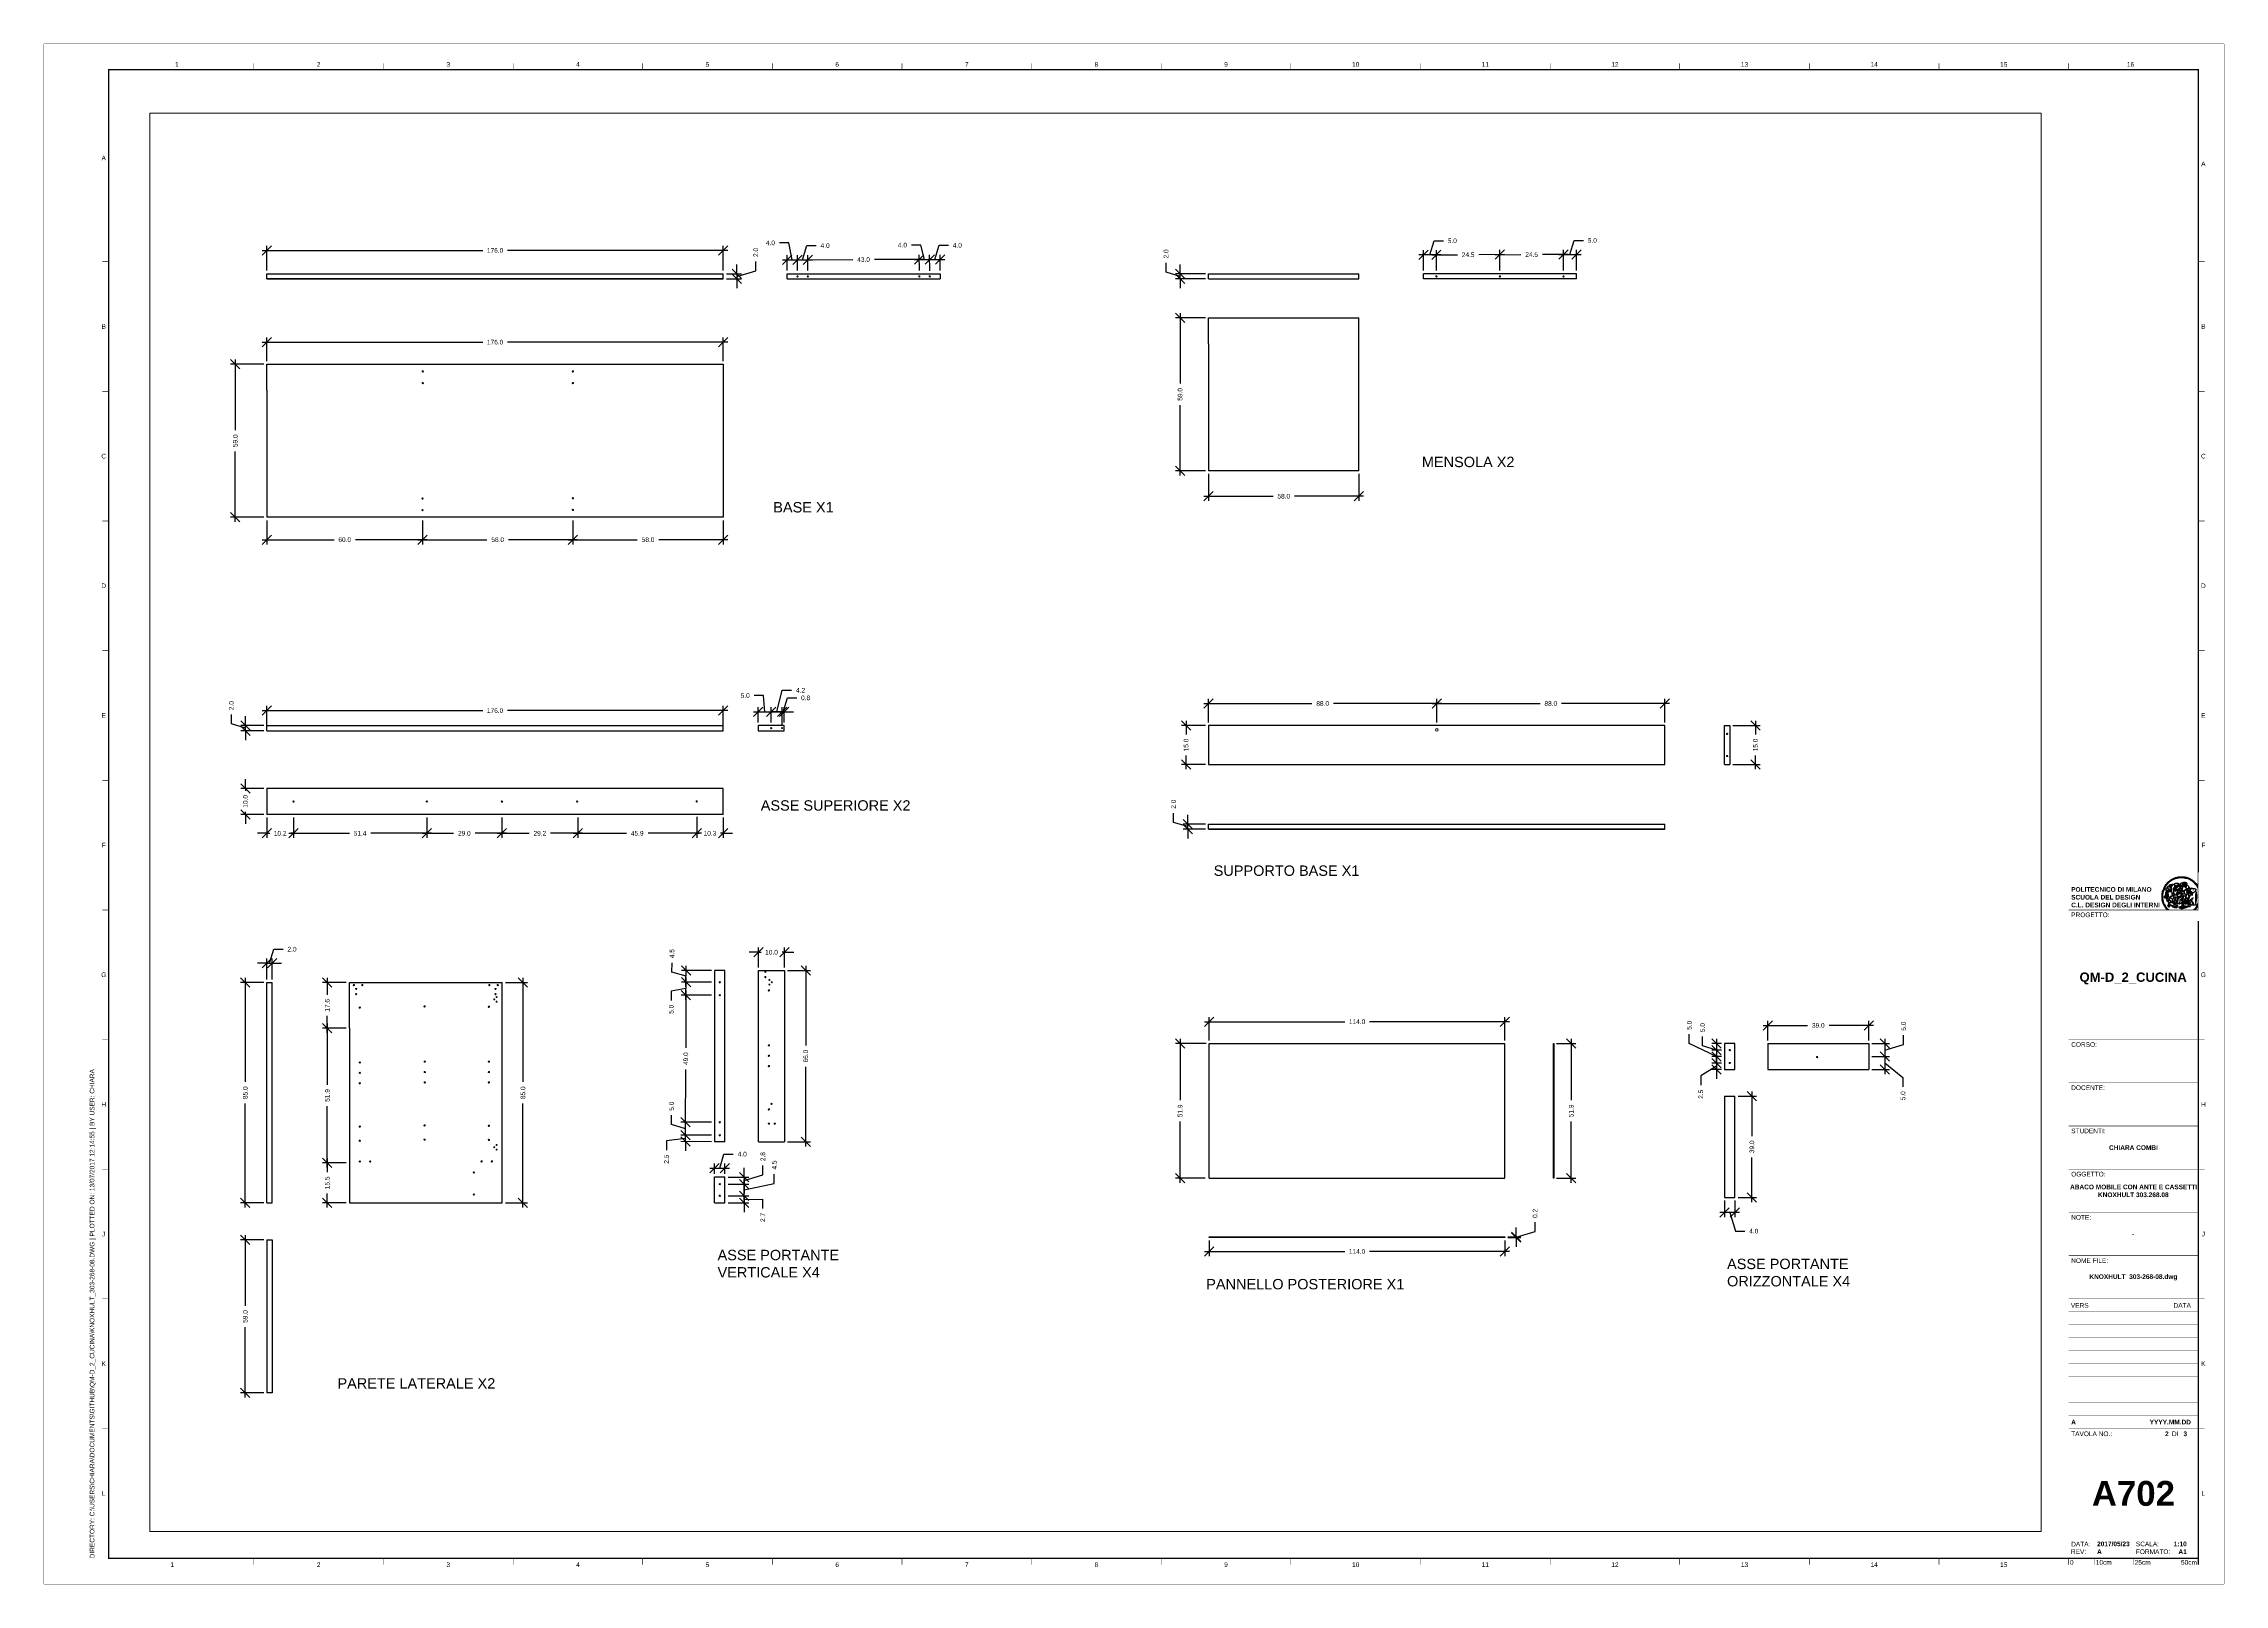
# Paper-space layout 'A702' of a CAD drawing. Header units: millimetres. Extents: x 0 to 841, y 0 to 594.
# The model-space entities are those that its viewports show. They can reach past a viewport. Long polylines and large blocks are cut down to what shows.
import ezdxf
from ezdxf.enums import TextEntityAlignment as Align

# ---------------------------------------------------------------- set-up
doc = ezdxf.new("R2010")
doc.units = ezdxf.units.MM
doc.set_wipeout_variables(frame=1)
for name, color, linetype in [('G-ANNO-LOGO', 3, 'Continuous'), ('G-ANNO-TEXT', 3, 'Continuous'), ('G-ANNO-TTLB', 3, 'Continuous')]:
    doc.layers.add(name, color=color, linetype=linetype)
doc.layers.add('G-ANNO-NPLT', color=210, linetype='Continuous', plot=False)
for name, color, linetype, lineweight in [('Giunzioni', 3, 'Continuous', 18), ('Linee e simboli', 1, 'Continuous', 18), ('Struttura', 7, 'Continuous', 30)]:
    doc.layers.add(name, color=color, linetype=linetype, lineweight=lineweight)
doc.styles.add('ARIAL', font='arial.ttf')
doc.styles.add('ARIAL-BOLD', font='')
doc.styles.add('E-ARIAL', font='arial.ttf')
doc.styles.get("Standard").update_dxf_attribs({"font": 'arial.ttf'})
doc.styles.get('ARIAL-BOLD').set_extended_font_data('Arial', bold=True)
doc.dimstyles.new('TICK_36', dxfattribs={"dimtxt": 1.8, "dimasz": 3.6, "dimexe": 1.8, "dimexo": 1.2, "dimgap": 1.8, "dimtad": 0, "dimdec": 1, "dimzin": 0, "dimdsep": 46, "dimtxsty": 'ARIAL', "dimblk": 'OBLIQUE', "dimcen": 1.8, "dimdle": 1.8, "dimclrd": 256, "dimclrt": 256, "dimadec": 0, "dimazin": 0, "dimtfac": 1, "dimtdec": 1, "dimtmove": 1, "dimatfit": 3, "dimldrblk": 'OPEN90', "dimfxl": 1, "dimtfill": 1, "dimtolj": 1, "dimtzin": 0, "dimarcsym": 0})

# ---------------------------------------------------------------- blocks, each defined once
blk = doc.blocks.new('A1_GRID_LAYOUT')
at = {"layer": 'G-ANNO-NPLT', "const_width": 0.18}
for points in [[(841, 594), (0, 594)], [(0, 0), (0, 594)], [(841, 0), (841, 594)], [(841, 0), (0, 0)]]:
    blk.add_lwpolyline(points, dxfattribs=at)
at = {"layer": 'G-ANNO-TTLB', "const_width": 0.5, "flags": 128}
blk.add_lwpolyline([(25, 584), (25, 10), (831, 10), (831, 584)], close=True, dxfattribs=at)
at = {"layer": 'G-ANNO-TTLB', "const_width": 0.18, "flags": 128}
for points in [[(81, 586.5), (81, 584)], [(131, 586.5), (131, 584)], [(181, 586.5), (181, 584)], [(231, 586.5), (231, 584)], [(281, 586.5), (281, 584)], [(331, 586.5), (331, 584)], [(381, 586.5), (381, 584)], [(431, 586.5), (431, 584)], [(481, 586.5), (481, 584)], [(531, 586.5), (531, 584)], [(581, 586.5), (581, 584)], [(631, 586.5), (631, 584)], [(681, 586.5), (681, 584)], [(731, 586.5), (731, 584)], [(781, 586.5), (781, 584)], [(0, 578.5), (0, 576)], [(25, 510), (22.5, 510)], [(833.5, 510), (831, 510)], [(25, 460), (22.5, 460)], [(833.5, 460), (831, 460)], [(25, 410), (22.5, 410)], [(833.5, 410), (831, 410)], [(25, 360), (22.5, 360)], [(833.5, 360), (831, 360)], [(25, 310), (22.5, 310)], [(833.5, 310), (831, 310)], [(25, 260), (22.5, 260)], [(833.5, 260), (831, 260)], [(25, 210), (22.5, 210)], [(833.5, 210), (831, 210)], [(25, 160), (22.5, 160)], [(833.5, 160), (831, 160)], [(25, 110), (22.5, 110)], [(833.5, 110), (831, 110)], [(833.5, 110), (831, 110)], [(25, 60), (22.5, 60)], [(833.5, 60), (831, 60)], [(833.5, 60), (831, 60)], [(81, 10), (81, 7.5)], [(131, 10), (131, 7.5)], [(181, 10), (181, 7.5)], [(231, 10), (231, 7.5)], [(281, 10), (281, 7.5)], [(331, 10), (331, 7.5)], [(381, 10), (381, 7.5)], [(431, 10), (431, 7.5)], [(481, 10), (481, 7.5)], [(531, 10), (531, 7.5)], [(581, 10), (581, 7.5)], [(631, 10), (631, 7.5)], [(681, 10), (681, 7.5)], [(731, 10), (731, 7.5)], [(781, 10), (781, 7.5)]]:
    blk.add_lwpolyline(points, dxfattribs=at)
at = {"layer": 'G-ANNO-TTLB', "const_width": 0.18}
blk.add_lwpolyline([(716.5, 10), (776.5, 10)], dxfattribs=at)
at = {"layer": 'G-ANNO-TEXT', "style": 'ARIAL'}
for s, p in [('1', (51.35, 586.07)), ('2', (106, 586.07)), ('3', (156, 586.07)), ('4', (206, 586.07)), ('5', (256, 586.07)), ('6', (306, 586.07)), ('7', (356, 586.07)), ('8', (406, 586.07)), ('9', (456, 586.07)), ('10', (506, 586.07)), ('11', (556, 586.07)), ('12', (606, 586.07)), ('13', (656, 586.07)), ('14', (706, 586.07)), ('15', (756, 586.07)), ('16', (804.89, 586.07)), ('A', (23.09, 549.98)), ('A', (832.98, 547.71)), ('B', (23.09, 485)), ('B', (832.98, 485)), ('C', (23.09, 435)), ('C', (832.98, 435)), ('D', (23.09, 385)), ('D', (832.98, 385)), ('E', (23.09, 335)), ('E', (832.98, 335)), ('F', (23.09, 285)), ('F', (832.98, 285)), ('G', (23.09, 235)), ('G', (832.98, 235)), ('H', (23.09, 185)), ('H', (832.98, 185)), ('J', (23.09, 135)), ('J', (832.98, 135)), ('K', (23.09, 85)), ('K', (832.98, 85)), ('L', (23.09, 35)), ('L', (832.98, 35)), ('2', (106, 7.51)), ('3', (156, 7.51)), ('6', (306, 7.51)), ('8', (406, 7.51)), ('9', (456, 7.51)), ('10', (506, 7.51)), ('12', (606, 7.51)), ('13', (656, 7.51)), ('1', (49.49, 7.51)), ('4', (206, 7.51)), ('5', (256, 7.51)), ('7', (356, 7.51)), ('11', (556, 7.51)), ('14', (706, 7.51)), ('15', (756, 7.51))]:
    blk.add_text(s, height=1.8, dxfattribs=at).set_placement(p, align=Align.MIDDLE_CENTER)
at = {"layer": 'G-ANNO-TEXT', "insert": (17.7, 9.95), "char_height": 1.8, "attachment_point": 1, "rotation": 90, "style": 'ARIAL'}
blk.add_mtext_dynamic_manual_height_columns('DIRECTORY: C:\\\\USERS\\\\CHIARA\\\\DOCUMENTS\\\\GITHUB\\\\QM-D_2_CUCINA\\\\KNOXHULT_303-268-08.DWG | PLOTTED ON: 13/07/2017 12:14:55 | BY USER: CHIARA', width=412.209, gutter_width=9, heights=[0], dxfattribs=at)
blk = doc.blocks.new('logoPolimi')
for p, q in [((-2.37, 0.12), (-2.16, 0.11)), ((-2.37, 0.01), (-2.16, 0.01)), ((-2.36, 0.23), (-2.15, 0.21)), ((-2.35, 0.34), (-2.14, 0.31)), ((-2.33, 0.45), (-2.12, 0.41)), ((-2.3, 0.55), (-2.1, 0.51)), ((-2.28, 0.66), (-2.07, 0.6)), ((-2.24, 0.77), (-2.04, 0.7)), ((-2.2, 0.87), (-2.01, 0.79)), ((-2.16, 0.97), (-1.97, 0.89)), ((-2.11, 1.07), (-1.93, 0.98)), ((-2.06, 1.17), (-1.88, 1.07)), ((-2.01, 1.26), (-1.83, 1.15)), ((-1.94, 1.36), (-1.77, 1.24)), ((-1.88, 1.45), (-1.71, 1.32)), ((-1.84, 0.03), (-1.82, 0.35)), ((-1.81, 1.53), (-1.65, 1.4)), ((-1.74, 1.61), (-1.58, 1.47)), ((-1.73, 0.59), (-1.73, 0.59)), ((-1.73, 0.59), (-1.73, 0.59)), ((-1.66, 1.69), (-1.51, 1.54)), ((-1.65, 0.57), (-1.65, 0.57)), ((-1.59, 1.12), (-1.59, 1.12)), ((-1.58, 1.77), (-1.44, 1.61)), ((-1.51, 0.55), (-1.51, 0.55)), ((-1.51, 0.55), (-1.51, 0.55)), ((-1.49, 1.84), (-1.36, 1.68)), ((-1.41, 1.91), (-1.28, 1.74)), ((-1.32, 1.97), (-1.2, 1.8)), ((-1.31, 0.79), (-1.21, 0.75)), ((-1.21, 0.75), (-1.31, 0.79)), ((-1.21, 0.75), (-1.31, 0.79)), ((-1.22, 2.03), (-1.11, 1.85)), ((-1.21, 0.75), (-1.21, 0.75)), ((-1.21, 0.75), (-1.21, 0.75)), ((-1.19, 0.76), (-1.19, 0.76)), ((-1.19, 0.76), (-1.19, 0.76)), ((-1.17, 0.99), (-1.18, 0.99)), ((-1.18, 0.99), (-1.17, 0.99)), ((-1.16, 0.57), (-1.16, 0.57)), ((-1.16, 0.57), (-1.16, 0.57)), ((-1.13, 2.09), (-1.03, 1.9)), ((-1.1, 0.01), (-0.99, 0.06)), ((-0.99, 0.06), (-1.1, 0.01)), ((-0.99, 0.06), (-1.1, 0.01)), ((-1.03, 2.14), (-0.94, 1.95)), ((-0.99, 0.06), (-0.99, 0.06)), ((-0.99, 0.06), (-0.99, 0.06)), ((-0.97, 0.79), (-0.98, 0.79)), ((-0.89, 0.84), (-0.97, 0.79)), ((-0.97, 0.79), (-0.89, 0.84)), ((-0.96, 1.41), (-0.96, 1.41)), ((-0.96, 1.41), (-0.96, 1.41)), ((-0.93, 2.18), (-0.84, 1.99)), ((-0.89, 0.84), (-0.82, 0.87)), ((-0.82, 0.87), (-0.89, 0.84)), ((-0.89, 0.84), (-0.82, 0.87)), ((-0.88, 0.83), (-0.89, 0.84)), ((-0.85, 1.39), (-0.85, 1.39)), ((-0.85, 1.39), (-0.85, 1.39)), ((-0.84, 0.14), (-0.84, 0.14)), ((-0.83, 2.22), (-0.75, 2.03)), ((-0.77, 1.08), (-0.78, 1.08)), ((-0.78, 1.08), (-0.77, 1.08)), ((-0.61, 1.12), (-0.77, 1.08)), ((-0.77, 1.08), (-0.61, 1.12)), ((-0.77, 1.08), (-0.61, 1.12)), ((-0.75, 1.3), (-0.76, 1.29)), ((-0.76, 1.29), (-0.75, 1.3)), ((-0.72, 2.26), (-0.66, 2.06)), ((-0.65, 0.99), (-0.7, 0.96)), ((-0.69, 0.18), (-0.68, 0.18)), ((-0.66, 0.93), (-0.66, 0.93)), ((-0.66, 0.93), (-0.64, 0.93)), ((-0.66, 0.93), (-0.66, 0.93)), ((-0.66, 0.93), (-0.66, 0.93)), ((-0.63, 1.01), (-0.63, 1.01)), ((-0.63, 1.01), (-0.62, 1.01)), ((-0.63, 0.66), (-0.63, 0.66)), ((-0.61, 2.29), (-0.56, 2.09)), ((-0.6, 1.12), (-0.61, 1.12)), ((-0.61, 1.12), (-0.6, 1.12)), ((-0.61, 1.12), (-0.6, 1.12)), ((-0.61, 0.86), (-0.57, 0.85)), ((-0.57, 0.85), (-0.61, 0.86)), ((-0.61, 0.86), (-0.57, 0.85)), ((-0.53, 1.08), (-0.6, 1.12)), ((-0.6, 1.12), (-0.6, 1.11)), ((-0.6, 1.12), (-0.53, 1.08)), ((-0.57, 0.8), (-0.59, 0.8)), ((-0.57, 0.85), (-0.53, 0.84)), ((-0.57, 0.85), (-0.57, 0.85)), ((-0.57, 0.85), (-0.57, 0.85)), ((-0.57, 0.85), (-0.53, 0.84)), ((-0.56, 0.29), (-0.49, 0.48)), ((-0.56, 0.14), (-0.56, 0.29)), ((-0.5, 0.11), (-0.56, 0.14)), ((-0.53, 0.84), (-0.51, 0.84)), ((-0.53, 0.84), (-0.51, 0.84)), ((-0.53, 0.84), (-0.53, 0.84)), ((-0.51, 2.32), (-0.46, 2.11)), ((-0.51, 0.11), (-0.51, 0.11)), ((-0.51, 0.11), (-0.51, 0.11)), ((-0.34, 0.33), (-0.5, 0.11)), ((-0.49, 0.48), (-0.41, 0.55)), ((-0.42, 0.8), (-0.47, 0.79)), ((-0.42, 0.8), (-0.47, 0.79)), ((-0.47, 0.79), (-0.45, 0.76)), ((-0.47, 0.79), (-0.45, 0.76)), ((-0.45, 1.14), (-0.42, 1.11)), ((-0.42, 1.26), (-0.36, 1.22)), ((-0.41, 0.55), (-0.34, 0.49)), ((-0.4, 2.34), (-0.36, 2.13)), ((-0.4, 1.37), (-0.38, 1.38)), ((-0.39, 1.37), (-0.4, 1.37)), ((-0.35, 1.33), (-0.4, 1.37)), ((-0.39, 1.24), (-0.4, 1.23)), ((-0.38, 1.14), (-0.38, 1.14)), ((-0.34, 0.49), (-0.09, 0.48)), ((-0.16, 0.32), (-0.34, 0.33)), ((-0.14, 0.32), (-0.31, 0.34)), ((-0.29, 2.35), (-0.26, 2.14)), ((-0.28, 1.3), (-0.29, 1.3)), ((-0.28, 1.3), (-0.28, 1.3)), ((-0.18, 2.36), (-0.16, 2.15)), ((-0.16, 1.24), (-0.16, 1.25)), ((-0.16, 1.25), (-0.16, 1.25)), ((-0.16, 0.49), (-0.14, 0.64)), ((-0.06, 0.27), (-0.16, 0.32)), ((-0.1, 0.88), (-0.09, 0.87)), ((-0.08, 1.37), (-0.08, 1.38)), ((-0.08, 1.23), (-0.05, 1.21)), ((-0.05, 1.21), (-0.08, 1.23)), ((-0.08, 1.23), (-0.05, 1.21)), ((-0.07, 2.37), (-0.06, 2.16)), ((-0.03, 0.26), (-0.06, 0.27)), ((-0.05, 1.21), (-0.04, 1.21)), ((-0.04, 1.21), (-0.05, 1.21)), ((-0.04, 1.21), (-0.04, 1.21)), ((-0.04, 1.21), (-0.04, 1.21)), ((-0.04, 0.48), (-0.03, 0.26)), ((0.03, 1.15), (0.03, 1.15)), ((0.03, 0.66), (0.03, 0.67)), ((0.04, 2.37), (0.04, 2.16)), ((0.07, 0.58), (0.07, 0.57)), ((0.1, 1.18), (0.1, 1.18)), ((0.1, 0.84), (0.1, 0.84)), ((0.13, 1.32), (0.17, 1.19)), ((0.15, 2.36), (0.14, 2.16)), ((0.14, 0.71), (0.34, 0.65)), ((0.31, 0.56), (0.17, 0.63)), ((0.26, 2.36), (0.24, 2.15)), ((0.27, 1.61), (0.27, 1.61)), ((0.27, 1.61), (0.27, 1.61)), ((0.27, 1.61), (0.27, 1.61)), ((0.29, 1.29), (0.29, 1.29)), ((0.29, 1.29), (0.29, 1.29)), ((0.29, 1.29), (0.29, 1.29)), ((0.29, 1.29), (0.29, 1.29)), ((0.33, 0.49), (0.34, 0.49)), ((0.33, 0.03), (0.35, 0.03)), ((0.33, 0.03), (0.35, 0.03)), ((0.37, 2.34), (0.34, 2.13)), ((0.34, 0.65), (0.34, 0.64)), ((0.35, 0.03), (0.57, 0.06)), ((0.35, 0.03), (0.57, 0.06)), ((0.35, 0.03), (0.35, 0.03)), ((0.35, 0.03), (0.35, 0.03)), ((0.38, 1.36), (0.37, 1.35)), ((0.38, 0.34), (0.37, 0.34)), ((0.38, 0.34), (0.38, 0.34)), ((0.43, 0.67), (0.39, 0.64)), ((0.48, 2.32), (0.44, 2.12)), ((0.49, 1.05), (0.51, 1.13)), ((0.51, 1.13), (0.49, 1.05)), ((0.49, 1.05), (0.51, 1.13)), ((0.51, 1.31), (0.5, 1.29)), ((0.51, 1.13), (0.52, 1.23)), ((0.52, 1.23), (0.51, 1.23)), ((0.51, 1.23), (0.52, 1.23)), ((0.52, 1.23), (0.51, 1.13)), ((0.51, 1.13), (0.52, 1.23)), ((0.52, 1.24), (0.6, 1.37)), ((0.52, 1.23), (0.6, 1.36)), ((0.6, 1.36), (0.52, 1.23)), ((0.52, 1.23), (0.52, 1.23)), ((0.52, 1.23), (0.52, 1.24)), ((0.52, 1.23), (0.52, 1.23)), ((0.55, 1.07), (0.53, 1.06)), ((0.53, 1.04), (0.53, 1.06)), ((0.53, 1.05), (0.53, 1.04)), ((0.59, 2.3), (0.54, 2.09)), ((0.54, 0.3), (0.63, 0.32)), ((0.54, -0.08), (0.61, 0.06)), ((0.61, 0.06), (0.54, -0.08)), ((0.54, -0.08), (0.61, 0.06)), ((0.56, 0.19), (0.59, 0.21)), ((0.57, 1.07), (0.57, 1.07)), ((0.57, 1.07), (0.57, 1.07)), ((0.57, 1.07), (0.57, 1.07)), ((0.57, 1.07), (0.57, 1.07)), ((0.57, 1.07), (0.57, 1.07)), ((0.57, 1.07), (0.57, 1.07)), ((0.57, 1.07), (0.57, 1.07)), ((0.58, 0.3), (0.59, 0.29)), ((0.59, 0.78), (0.59, 0.79)), ((0.59, 0.79), (0.59, 0.79)), ((0.59, 0.79), (0.59, 0.79)), ((0.59, 0.79), (0.59, 0.78)), ((0.61, 0.06), (0.6, 0.07)), ((0.6, 0.07), (0.61, 0.06)), ((0.61, 0.06), (0.61, 0.07)), ((0.62, 0.21), (0.65, 0.22)), ((0.69, 2.27), (0.63, 2.07)), ((0.64, 1.37), (0.65, 1.37)), ((0.69, 0.86), (0.68, 0.86)), ((0.68, 0.86), (0.69, 0.86)), ((0.68, 0.76), (0.68, 0.76)), ((0.8, 2.23), (0.73, 2.03)), ((0.76, 0.26), (0.76, 0.26)), ((0.9, 2.19), (0.82, 2)), ((0.82, 0.35), (0.84, 0.36)), ((0.82, 0.35), (0.82, 0.35)), ((0.84, 0.36), (0.84, 0.37)), ((0.85, 0.34), (1.05, 0.35)), ((1, 2.15), (0.91, 1.96)), ((0.93, 1.05), (0.93, 1.05)), ((0.93, 1.05), (0.93, 1.05)), ((0.93, 1.05), (0.93, 1.04)), ((0.93, 1.05), (0.93, 1.05)), ((0.97, 0.66), (0.96, 0.66)), ((1.01, 0.97), (0.98, 0.96)), ((1.1, 2.1), (1, 1.91)), ((1.2, 2.04), (1.09, 1.86)), ((1.17, 0.96), (1.17, 0.95)), ((1.17, 0.95), (1.17, 0.95)), ((1.29, 1.99), (1.18, 1.81)), ((1.38, 1.92), (1.26, 1.75)), ((1.34, 0.37), (1.26, 0.04)), ((1.27, 0.37), (1.27, 0.38)), ((1.28, 0.95), (1.28, 0.95)), ((1.47, 1.86), (1.34, 1.69)), ((1.37, 0.73), (1.46, 0.81)), ((1.41, 0.4), (1.41, 0.41)), ((1.56, 1.79), (1.42, 1.63)), ((1.64, 1.71), (1.49, 1.56)), ((1.49, 0.9), (1.57, 0.92)), ((1.72, 1.63), (1.56, 1.49)), ((1.67, 0.6), (1.57, 0.53)), ((1.79, 1.55), (1.63, 1.41)), ((1.86, 1.47), (1.7, 1.34)), ((1.93, 1.38), (1.76, 1.26)), ((1.99, 1.29), (1.81, 1.17)), ((2.05, 1.19), (1.87, 1.09)), ((2.1, 1.1), (1.92, 1)), ((2.15, 1), (1.96, 0.91)), ((2.19, 0.9), (2, 0.82)), ((2.23, 0.79), (2.04, 0.72)), ((2.27, 0.69), (2.07, 0.63)), ((2.3, 0.58), (2.09, 0.53)), ((2.32, 0.47), (2.12, 0.43)), ((2.34, 0.37), (2.13, 0.33)), ((2.36, 0.26), (2.15, 0.23)), ((2.37, 0.15), (2.16, 0.13)), ((2.37, 0.04), (2.16, 0.03)), ((-2.37, -0.1), (-2.16, -0.09)), ((-2.36, -0.21), (-2.15, -0.19)), ((-2.35, -0.32), (-2.14, -0.29)), ((-2.33, -0.43), (-2.12, -0.39)), ((-2.31, -0.54), (-2.1, -0.49)), ((-2.28, -0.65), (-2.08, -0.59)), ((-2.25, -0.75), (-2.05, -0.69)), ((-2.21, -0.86), (-2.02, -0.78)), ((-2.17, -0.96), (-1.98, -0.87)), ((-2.12, -1.06), (-1.93, -0.96)), ((-2.07, -1.16), (-1.89, -1.05)), ((-2.04, -0.15), (-1.97, -0.2)), ((-2.01, -1.25), (-1.84, -1.14)), ((-1.95, -1.34), (-1.78, -1.22)), ((-1.89, -1.43), (-1.72, -1.31)), ((-1.82, -1.52), (-1.66, -1.38)), ((-1.75, -1.6), (-1.59, -1.46)), ((-1.67, -1.68), (-1.52, -1.53)), ((-1.58, -0.12), (-1.6, -0.18)), ((-1.6, -0.18), (-1.58, -0.28)), ((-1.57, -0.54), (-1.59, -0.54)), ((-1.59, -0.54), (-1.59, -0.54)), ((-1.59, -1.76), (-1.45, -1.6)), ((-1.56, -0.32), (-1.56, -0.31)), ((-1.56, -0.31), (-1.56, -0.31)), ((-1.53, -0.65), (-1.53, -0.65)), ((-1.53, -0.65), (-1.53, -0.65)), ((-1.51, -1.83), (-1.37, -1.67)), ((-1.48, -0.86), (-1.48, -0.85)), ((-1.42, -0.37), (-1.42, -0.37)), ((-1.42, -1.9), (-1.29, -1.73)), ((-1.38, -0.46), (-1.38, -0.46)), ((-1.33, -1.96), (-1.21, -1.79)), ((-1.31, -0.24), (-1.31, -0.23)), ((-1.31, -0.23), (-1.31, -0.24)), ((-1.24, -2.02), (-1.13, -1.84)), ((-1.23, -0.19), (-1.23, -0.19)), ((-1.23, -0.19), (-1.23, -0.19)), ((-1.23, -0.19), (-1.23, -0.19)), ((-1.23, -0.19), (-1.23, -0.19)), ((-1.14, -2.08), (-1.04, -1.89)), ((-1.04, -2.13), (-0.95, -1.94)), ((-1.01, -0.39), (-1.02, -0.39)), ((-1.02, -0.39), (-1.01, -0.39)), ((-1.02, -0.7), (-1.02, -0.7)), ((-1.02, -0.7), (-1.02, -0.7)), ((-1.02, -0.7), (-1.02, -0.7)), ((-0.94, -2.18), (-0.86, -1.98)), ((-0.84, -2.22), (-0.77, -2.02)), ((-0.79, -0.51), (-0.83, -0.58)), ((-0.83, -0.58), (-0.79, -0.51)), ((-0.83, -0.58), (-0.79, -0.51)), ((-0.78, -1.05), (-0.83, -0.94)), ((-0.83, -0.94), (-0.78, -1.05)), ((-0.83, -0.94), (-0.83, -0.94)), ((-0.83, -0.94), (-0.78, -1.05)), ((-0.82, -1.23), (-0.82, -1.23)), ((-0.82, -1.23), (-0.77, -1.23)), ((-0.77, -1.23), (-0.82, -1.23)), ((-0.82, -1.23), (-0.82, -1.23)), ((-0.77, -1.23), (-0.82, -1.23)), ((-0.75, -0.96), (-0.8, -0.89)), ((-0.8, -0.89), (-0.79, -0.92)), ((-0.79, -0.92), (-0.8, -0.89)), ((-0.8, -0.89), (-0.75, -0.96)), ((-0.79, -0.92), (-0.8, -0.89)), ((-0.8, -0.89), (-0.8, -0.89)), ((-0.8, -0.89), (-0.75, -0.96)), ((-0.79, -0.92), (-0.78, -0.95)), ((-0.78, -0.95), (-0.79, -0.92)), ((-0.78, -0.95), (-0.79, -0.92)), ((-0.77, -0.49), (-0.78, -0.48)), ((-0.78, -0.48), (-0.77, -0.49)), ((-0.78, -0.95), (-0.76, -1)), ((-0.76, -1), (-0.78, -0.95)), ((-0.76, -1), (-0.78, -0.95)), ((-0.71, -0.89), (-0.75, -0.87)), ((-0.75, -0.87), (-0.71, -0.89)), ((-0.75, -0.87), (-0.71, -0.89)), ((-0.72, -1.01), (-0.75, -0.96)), ((-0.75, -0.96), (-0.72, -1.01)), ((-0.75, -0.96), (-0.72, -1.01)), ((-0.74, -2.25), (-0.67, -2.05)), ((-0.64, -0.93), (-0.71, -0.89)), ((-0.71, -0.89), (-0.64, -0.93)), ((-0.71, -0.89), (-0.64, -0.93)), ((-0.66, -0.53), (-0.66, -0.53)), ((-0.66, -0.53), (-0.66, -0.53)), ((-0.66, -0.53), (-0.66, -0.53)), ((-0.63, -2.29), (-0.57, -2.08)), ((-0.52, -2.31), (-0.48, -2.11)), ((-0.39, -0.81), (-0.51, -0.69)), ((-0.51, -1.04), (-0.5, -1.04)), ((-0.48, -0.42), (-0.48, -0.42)), ((-0.48, -0.42), (-0.48, -0.42)), ((-0.48, -0.42), (-0.48, -0.42)), ((-0.42, -2.33), (-0.38, -2.13)), ((-0.41, -0.51), (-0.41, -0.51)), ((-0.38, -0.05), (-0.39, -0.12)), ((-0.39, -0.12), (-0.37, -0.1)), ((-0.35, -0.14), (-0.37, -0.08)), ((-0.37, -0.09), (-0.37, -0.09)), ((-0.33, -0.12), (-0.35, -0.14)), ((-0.32, -0.14), (-0.35, -0.14)), ((-0.35, -0.18), (-0.34, -0.22)), ((-0.34, -0.08), (-0.29, -0.16)), ((-0.34, -0.22), (-0.34, -0.22)), ((-0.27, -0.17), (-0.32, -0.14)), ((-0.31, -2.35), (-0.28, -2.14)), ((-0.25, -0.91), (-0.26, -0.9)), ((-0.26, -1.29), (0.1, -1.2)), ((0.1, -1.2), (-0.26, -1.29)), ((0.08, -1.4), (-0.26, -1.29)), ((-0.26, -1.29), (0.08, -1.4)), ((-0.26, -1.38), (-0.26, -1.29)), ((-0.26, -1.29), (-0.26, -1.29)), ((-0.26, -1.29), (-0.26, -1.38)), ((-0.26, -1.29), (0.08, -1.4)), ((-0.26, -1.29), (-0.26, -1.29)), ((0.08, -1.49), (-0.26, -1.38)), ((-0.26, -1.38), (0.09, -1.49)), ((-0.2, -2.36), (-0.18, -2.15)), ((-0.14, -0.15), (-0.16, -0.13)), ((-0.11, -0.04), (-0.12, -0.05)), ((-0.09, -2.37), (-0.08, -2.16)), ((-0.04, -0.41), (-0.01, -0.44)), ((-0.01, -0.44), (-0.04, -0.41)), ((-0.04, -0.41), (-0.01, -0.44)), ((0.03, -2.37), (0.02, -2.16)), ((0.07, -0.84), (0.07, -0.84)), ((0.07, -0.84), (0.07, -0.84)), ((0.1, -1.2), (0.08, -1.32)), ((0.08, -1.32), (0.13, -1.2)), ((0.08, -1.4), (0.72, -1.22)), ((0.72, -1.22), (0.08, -1.4)), ((0.08, -1.4), (0.72, -1.22)), ((0.72, -1.31), (0.08, -1.49)), ((0.08, -1.44), (0.08, -1.4)), ((0.08, -1.4), (0.08, -1.44)), ((0.08, -1.4), (0.08, -1.49)), ((0.08, -1.49), (0.08, -1.44)), ((0.08, -1.44), (0.08, -1.44)), ((0.08, -1.44), (0.08, -1.45)), ((0.08, -1.45), (0.08, -1.46)), ((0.08, -1.46), (0.08, -1.49)), ((0.1, -1.01), (0.09, -0.86)), ((0.1, -1.01), (0.09, -0.86)), ((0.09, -1.49), (0.72, -1.31)), ((0.1, -1.2), (0.12, -1.04)), ((0.12, -1.04), (0.1, -1.2)), ((0.13, -1.2), (0.1, -1.2)), ((0.1, -1.2), (0.13, -1.2)), ((0.13, -1.2), (0.1, -1.2)), ((0.1, -1.2), (0.1, -1.2)), ((0.11, -0.44), (0.11, -0.44)), ((0.11, -0.44), (0.11, -0.44)), ((0.12, -0.21), (0.12, -0.21)), ((0.12, -0.21), (0.12, -0.21)), ((0.12, -0.21), (0.12, -0.21)), ((0.12, -0.21), (0.12, -0.21)), ((0.12, -0.21), (0.12, -0.21)), ((0.12, -0.21), (0.12, -0.21)), ((0.12, -0.21), (0.12, -0.21)), ((0.12, -0.21), (0.12, -0.21)), ((0.12, -0.21), (0.12, -0.21)), ((0.12, -0.21), (0.12, -0.21)), ((0.12, -0.21), (0.12, -0.21)), ((0.12, -0.21), (0.12, -0.21)), ((0.12, -0.21), (0.12, -0.21)), ((0.12, -0.56), (0.14, -0.53)), ((0.14, -0.53), (0.12, -0.56)), ((0.12, -0.56), (0.14, -0.53)), ((0.12, -1.04), (0.12, -1.04)), ((0.12, -1.04), (0.12, -1.04)), ((0.12, -1.04), (0.12, -1.04)), ((0.14, -2.37), (0.12, -2.16)), ((0.21, -0.99), (0.13, -1.2)), ((0.13, -1.2), (0.21, -0.99)), ((0.36, -1.14), (0.13, -1.2)), ((0.13, -1.2), (0.26, -1.17)), ((0.14, -0.53), (0.16, -0.49)), ((0.16, -0.49), (0.14, -0.53)), ((0.14, -0.53), (0.16, -0.49)), ((0.16, -0.49), (0.16, -0.49)), ((0.16, -0.49), (0.16, -0.49)), ((0.28, -1.19), (0.21, -0.99)), ((0.21, -0.99), (0.31, -1.27)), ((0.25, -2.36), (0.22, -2.15)), ((0.24, -0.17), (0.24, -0.16)), ((0.24, -0.16), (0.24, -0.17)), ((0.25, -0.84), (0.25, -0.88)), ((0.25, -0.88), (0.25, -0.84)), ((0.25, -0.88), (0.25, -0.84)), ((0.25, -0.88), (0.29, -1.17)), ((0.26, -0.88), (0.25, -0.88)), ((0.31, -1.27), (0.25, -0.88)), ((0.26, -1.17), (0.28, -1.16)), ((0.28, -1.16), (0.36, -1.14)), ((0.29, -1.17), (0.28, -1.19)), ((0.35, -2.34), (0.32, -2.14)), ((0.36, -1.14), (0.72, -1.22)), ((0.72, -1.22), (0.36, -1.14)), ((0.46, -2.32), (0.42, -2.12)), ((0.49, -0.31), (0.49, -0.31)), ((0.49, -0.31), (0.49, -0.31)), ((0.5, -0.27), (0.5, -0.27)), ((0.51, -0.27), (0.51, -0.27)), ((0.57, -2.3), (0.52, -2.1)), ((0.68, -2.27), (0.62, -2.07)), ((0.78, -2.24), (0.71, -2.04)), ((0.72, -0.81), (0.75, -0.89)), ((0.72, -1.22), (0.72, -1.31)), ((0.72, -1.31), (0.72, -1.22)), ((0.74, -0.23), (0.74, -0.23)), ((0.74, -0.23), (0.75, -0.24)), ((0.75, -0.23), (0.75, -0.23)), ((0.89, -2.2), (0.81, -2)), ((0.86, -0.25), (0.82, -0.34)), ((0.87, -0.22), (0.86, -0.23)), ((0.87, -0.22), (0.86, -0.25)), ((0.99, -2.15), (0.9, -1.96)), ((0.96, -0.58), (0.96, -0.57)), ((1.09, -2.11), (0.99, -1.92)), ((1.05, -1.05), (1.04, -1.05)), ((1.19, -2.05), (1.08, -1.87)), ((1.28, -2), (1.17, -1.82)), ((1.37, -1.93), (1.25, -1.76)), ((1.31, -0.27), (1.3, -0.26)), ((1.3, -0.26), (1.3, -0.26)), ((1.3, -0.26), (1.3, -0.26)), ((1.3, -0.26), (1.31, -0.27)), ((1.3, -0.26), (1.3, -0.26)), ((1.46, -1.87), (1.33, -1.7)), ((1.54, -1.8), (1.41, -1.64)), ((1.63, -1.72), (1.48, -1.57)), ((1.71, -1.65), (1.55, -1.5)), ((1.78, -1.57), (1.62, -1.43)), ((1.85, -1.48), (1.69, -1.35)), ((1.92, -1.39), (1.75, -1.27)), ((1.98, -1.3), (1.81, -1.19)), ((2.04, -1.21), (1.86, -1.1)), ((2.09, -1.11), (1.91, -1.01)), ((2.14, -1.01), (1.95, -0.92)), ((2.19, -0.91), (1.99, -0.83)), ((2.23, -0.81), (2.03, -0.74)), ((2.26, -0.7), (2.06, -0.64)), ((2.29, -0.6), (2.09, -0.55)), ((2.32, -0.49), (2.11, -0.45)), ((2.34, -0.38), (2.13, -0.35)), ((2.35, -0.27), (2.15, -0.25)), ((2.37, -0.08), (2.16, -0.07)), ((2.36, -0.16), (2.16, -0.15))]:
    blk.add_line(p, q)
for points in [[(-1.9, 0.12), (-1.94, 0.02), (-2.05, -0.09), (-2.05, -0.09)], [(-1.86, 0.38), (-1.86, 0.38), (-1.87, 0.19), (-1.9, 0.12)], [(-1.76, 0.6), (-1.76, 0.6), (-1.84, 0.57), (-1.86, 0.38)], [(-1.86, -0.04), (-1.84, 0.02), (-1.84, 0.03), (-1.84, 0.03)], [(-1.82, 0.78), (-1.83, 0.8), (-1.85, 0.86), (-1.83, 0.88)], [(-1.82, 0.78), (-1.83, 0.8), (-1.85, 0.86), (-1.83, 0.88)], [(-1.83, 0.88), (-1.81, 0.9), (-1.76, 0.96), (-1.76, 0.96)], [(-1.83, 0.88), (-1.81, 0.9), (-1.76, 0.96), (-1.76, 0.96)], [(-1.76, 0.6), (-1.83, 0.7), (-1.78, 0.74), (-1.78, 0.74)], [(-1.78, 0.74), (-1.79, 0.74), (-1.83, 0.7), (-1.76, 0.6)], [(-1.78, 0.74), (-1.8, 0.76), (-1.81, 0.78), (-1.82, 0.78)], [(-1.78, 0.74), (-1.8, 0.76), (-1.81, 0.78), (-1.82, 0.78)], [(-1.82, 0.35), (-1.81, 0.5), (-1.73, 0.59), (-1.73, 0.59)], [(-1.82, -0.19), (-1.73, -0.07), (-1.75, 0.14), (-1.75, 0.3)], [(-1.75, 0.33), (-1.75, 0.17), (-1.73, -0.05), (-1.8, -0.17)], [(-1.78, 0.74), (-1.75, 0.72), (-1.72, 0.69), (-1.68, 0.7)], [(-1.68, 0.7), (-1.72, 0.69), (-1.75, 0.72), (-1.78, 0.74)], [(-1.68, 0.7), (-1.72, 0.69), (-1.75, 0.72), (-1.78, 0.74)], [(-1.78, 0.74), (-1.78, 0.74), (-1.78, 0.74), (-1.78, 0.74)], [(-1.76, 0.96), (-1.68, 1.1), (-1.59, 1.12), (-1.59, 1.12)], [(-1.76, 0.96), (-1.68, 1.1), (-1.6, 1.12), (-1.6, 1.12)], [(-1.73, 0.59), (-1.74, 0.59), (-1.75, 0.6), (-1.76, 0.6)], [(-1.73, 0.59), (-1.74, 0.59), (-1.75, 0.6), (-1.76, 0.6)], [(-1.75, 0.3), (-1.76, 0.47), (-1.65, 0.57), (-1.65, 0.57)], [(-1.65, 0.57), (-1.65, 0.57), (-1.76, 0.5), (-1.75, 0.33)], [(-1.65, 0.57), (-1.68, 0.58), (-1.7, 0.58), (-1.73, 0.59)], [(-1.65, 0.57), (-1.68, 0.58), (-1.7, 0.58), (-1.73, 0.59)], [(-1.5, 0.71), (-1.53, 0.74), (-1.61, 0.71), (-1.68, 0.7)], [(-1.68, 0.7), (-1.61, 0.71), (-1.53, 0.73), (-1.5, 0.71)], [(-1.5, 0.71), (-1.53, 0.73), (-1.61, 0.71), (-1.68, 0.7)], [(-1.51, 0.55), (-1.56, 0.56), (-1.61, 0.56), (-1.65, 0.57)], [(-1.65, 0.57), (-1.61, 0.56), (-1.56, 0.56), (-1.51, 0.55)], [(-1.51, 0.55), (-1.56, 0.56), (-1.61, 0.56), (-1.65, 0.57)], [(-1.59, 1.12), (-1.6, 1.06), (-1.61, 0.99), (-1.61, 0.97)], [(-1.61, 0.97), (-1.61, 0.99), (-1.6, 1.06), (-1.59, 1.12)], [(-1.61, 0.97), (-1.61, 0.99), (-1.6, 1.06), (-1.59, 1.12)], [(-1.61, 0.97), (-1.61, 0.95), (-1.56, 0.88), (-1.54, 0.87)], [(-1.54, 0.87), (-1.56, 0.88), (-1.61, 0.95), (-1.61, 0.97)], [(-1.54, 0.87), (-1.56, 0.88), (-1.61, 0.96), (-1.61, 0.97)], [(-1.59, 1.12), (-1.59, 1.13), (-1.59, 1.15), (-1.58, 1.16)], [(-1.59, 1.12), (-1.59, 1.13), (-1.59, 1.15), (-1.58, 1.16)], [(-1.58, 1.16), (-1.57, 1.21), (-1.52, 1.23), (-1.49, 1.25)], [(-1.58, 1.16), (-1.57, 1.21), (-1.52, 1.23), (-1.49, 1.25)], [(-1.58, 0.36), (-1.58, 0.48), (-1.51, 0.55), (-1.51, 0.55)], [(-1.51, 0.55), (-1.51, 0.55), (-1.58, 0.48), (-1.58, 0.36)], [(-1.51, 0.55), (-1.51, 0.55), (-1.58, 0.48), (-1.58, 0.36)], [(-1.55, 0.04), (-1.55, 0.08), (-1.58, 0.25), (-1.58, 0.36)], [(-1.58, 0.36), (-1.58, 0.25), (-1.55, 0.08), (-1.55, 0.04)], [(-1.58, 0.36), (-1.58, 0.25), (-1.55, 0.08), (-1.55, 0.04)], [(-1.58, -0.12), (-1.57, -0.06), (-1.55, 0.02), (-1.55, 0.04)], [(-1.55, 0.04), (-1.55, 0.02), (-1.57, -0.06), (-1.58, -0.12)], [(-1.55, 0.04), (-1.55, 0.02), (-1.56, -0.04), (-1.57, -0.1)], [(-1.54, 0.87), (-1.52, 0.85), (-1.47, 0.83), (-1.44, 0.83)], [(-1.44, 0.83), (-1.47, 0.83), (-1.52, 0.85), (-1.54, 0.87)], [(-1.45, 0.83), (-1.47, 0.83), (-1.52, 0.85), (-1.54, 0.87)], [(-1.51, 0.55), (-1.33, 0.54), (-1.16, 0.57), (-1.16, 0.57)], [(-1.16, 0.57), (-1.16, 0.57), (-1.33, 0.54), (-1.51, 0.55)], [(-1.16, 0.57), (-1.16, 0.57), (-1.33, 0.54), (-1.51, 0.55)], [(-1.5, 0.71), (-1.46, 0.68), (-1.4, 0.62), (-1.33, 0.66)], [(-1.33, 0.66), (-1.4, 0.62), (-1.46, 0.68), (-1.5, 0.71)], [(-1.33, 0.66), (-1.4, 0.62), (-1.46, 0.68), (-1.5, 0.71)], [(-1.49, 1.25), (-1.46, 1.26), (-1.42, 1.33), (-1.39, 1.36)], [(-1.49, 1.25), (-1.46, 1.27), (-1.43, 1.34), (-1.39, 1.36)], [(-1.31, 0.79), (-1.33, 0.79), (-1.42, 0.83), (-1.45, 0.83)], [(-1.44, 0.83), (-1.42, 0.83), (-1.33, 0.79), (-1.31, 0.79)], [(-1.31, 0.79), (-1.33, 0.79), (-1.42, 0.83), (-1.44, 0.83)], [(-1.35, 1.1), (-1.4, 1.17), (-1.36, 1.23), (-1.29, 1.31)], [(-1.29, 1.31), (-1.36, 1.23), (-1.4, 1.17), (-1.35, 1.1)], [(-1.35, 1.1), (-1.4, 1.17), (-1.36, 1.23), (-1.29, 1.31)], [(-1.39, 1.36), (-1.35, 1.38), (-1.26, 1.4), (-1.19, 1.41)], [(-1.39, 1.36), (-1.35, 1.38), (-1.26, 1.4), (-1.19, 1.41)], [(-1.18, 0.99), (-1.24, 0.97), (-1.3, 1.03), (-1.35, 1.1)], [(-1.35, 1.1), (-1.3, 1.03), (-1.24, 0.97), (-1.18, 0.99)], [(-1.18, 1), (-1.24, 0.97), (-1.3, 1.03), (-1.35, 1.1)], [(-1.33, 0.66), (-1.28, 0.7), (-1.23, 0.73), (-1.21, 0.75)], [(-1.21, 0.75), (-1.23, 0.73), (-1.28, 0.7), (-1.33, 0.66)], [(-1.21, 0.75), (-1.23, 0.73), (-1.28, 0.7), (-1.33, 0.66)], [(-1.29, 1.31), (-1.22, 1.39), (-1.01, 1.41), (-0.96, 1.41)], [(-0.96, 1.41), (-1.01, 1.41), (-1.22, 1.39), (-1.29, 1.31)], [(-1.29, 1.31), (-1.22, 1.39), (-1.01, 1.41), (-0.96, 1.41)], [(-1.24, -0.02), (-1.21, -0.01), (-1.1, 0.01), (-1.1, 0.01)], [(-1.1, 0.01), (-1.1, 0.01), (-1.21, -0.01), (-1.24, -0.02)], [(-1.1, 0.01), (-1.1, 0.01), (-1.21, -0.01), (-1.24, -0.02)], [(-1.21, 0.75), (-1.2, 0.75), (-1.19, 0.76), (-1.19, 0.76)], [(-1.19, 0.76), (-1.19, 0.76), (-1.2, 0.75), (-1.21, 0.75)], [(-1.19, 0.76), (-1.19, 0.76), (-1.2, 0.76), (-1.21, 0.75)], [(-1.19, 1.41), (-1.11, 1.43), (-0.97, 1.41), (-0.97, 1.41)], [(-1.19, 1.41), (-1.12, 1.43), (-0.98, 1.41), (-0.98, 1.41)], [(-1.19, 0.76), (-1.19, 0.77), (-1.18, 0.78), (-1.18, 0.79)], [(-1.18, 0.79), (-1.18, 0.78), (-1.19, 0.77), (-1.19, 0.76)], [(-1.19, 0.76), (-1.19, 0.77), (-1.19, 0.78), (-1.18, 0.79)], [(-1.18, 0.68), (-1.18, 0.68), (-1.19, 0.71), (-1.19, 0.76)], [(-1.19, 0.76), (-1.19, 0.71), (-1.18, 0.68), (-1.18, 0.68)], [(-1.18, 0.68), (-1.18, 0.68), (-1.19, 0.71), (-1.19, 0.76)], [(-1.18, 0.97), (-1.18, 0.97), (-1.18, 0.98), (-1.17, 0.99)], [(-1.17, 0.99), (-1.18, 0.98), (-1.18, 0.97), (-1.18, 0.97)], [(-1.18, 0.97), (-1.18, 0.97), (-1.18, 0.98), (-1.17, 0.99)], [(-1.18, 0.79), (-1.17, 0.86), (-1.18, 0.95), (-1.18, 0.97)], [(-1.18, 0.97), (-1.18, 0.95), (-1.17, 0.86), (-1.18, 0.79)], [(-1.18, 0.79), (-1.17, 0.86), (-1.18, 0.95), (-1.18, 0.97)], [(-1.16, 0.57), (-1.17, 0.6), (-1.18, 0.64), (-1.18, 0.68)], [(-1.18, 0.68), (-1.18, 0.64), (-1.17, 0.6), (-1.16, 0.57)], [(-1.16, 0.57), (-1.17, 0.6), (-1.18, 0.64), (-1.18, 0.68)], [(-1.17, 0.99), (-1.17, 1.03), (-1.16, 1.09), (-1.14, 1.13)], [(-1.09, 0.42), (-1.1, 0.44), (-1.14, 0.48), (-1.16, 0.57)], [(-1.16, 0.57), (-1.14, 0.48), (-1.1, 0.44), (-1.09, 0.42)], [(-1.09, 0.42), (-1.1, 0.44), (-1.14, 0.48), (-1.16, 0.57)], [(-1.14, 1.13), (-1.12, 1.18), (-1.05, 1.31), (-1.05, 1.31)], [(-1.12, 0.46), (-1.12, 0.46), (-1.13, 0.38), (-1.11, 0.26)], [(-1.11, 0.26), (-1.08, 0.14), (-1.05, 0.03), (-1.05, 0.03)], [(-1.02, 0.32), (-1.02, 0.32), (-1.08, 0.4), (-1.09, 0.42)], [(-1.09, 0.42), (-1.08, 0.4), (-1.02, 0.32), (-1.02, 0.32)], [(-1.02, 0.32), (-1.02, 0.32), (-1.08, 0.4), (-1.09, 0.42)], [(-0.98, 0.2), (-0.98, 0.21), (-1.02, 0.32), (-1.02, 0.32)], [(-1.02, 0.32), (-1.02, 0.32), (-0.98, 0.21), (-0.98, 0.2)], [(-0.98, 0.2), (-0.98, 0.21), (-1.02, 0.32), (-1.02, 0.32)], [(-1.01, 0.12), (-1, 0.16), (-0.98, 0.19), (-0.98, 0.2)], [(-0.98, 0.2), (-0.98, 0.19), (-1, 0.16), (-1.01, 0.12)], [(-1.01, 0.12), (-1, 0.16), (-0.98, 0.19), (-0.98, 0.2)], [(-0.99, 0.06), (-1, 0.07), (-1.01, 0.1), (-1.01, 0.12)], [(-1.01, 0.12), (-1.01, 0.1), (-1, 0.07), (-0.99, 0.06)], [(-0.99, 0.06), (-1, 0.07), (-1.01, 0.1), (-1.01, 0.12)], [(-0.99, 0.06), (-0.99, 0.06), (-0.99, 0.06), (-0.98, 0.05)], [(-0.98, 0.05), (-0.99, 0.06), (-0.99, 0.06), (-0.99, 0.06)], [(-0.99, 0.05), (-0.99, 0.06), (-0.99, 0.06), (-0.99, 0.06)], [(-0.95, 0.02), (-0.96, 0.03), (-0.97, 0.04), (-0.99, 0.05)], [(-0.98, 1.41), (-0.98, 1.41), (-0.97, 1.41), (-0.96, 1.41)], [(-0.98, 0.81), (-0.94, 0.85), (-0.92, 0.93), (-0.91, 0.97)], [(-0.91, 0.97), (-0.92, 0.93), (-0.94, 0.85), (-0.98, 0.81)], [(-0.91, 0.97), (-0.92, 0.93), (-0.94, 0.85), (-0.98, 0.81)], [(-0.98, 0.79), (-0.98, 0.81), (-0.98, 0.81), (-0.98, 0.81)], [(-0.98, 0.81), (-0.98, 0.81), (-0.98, 0.81), (-0.98, 0.79)], [(-0.98, 0.81), (-0.98, 0.81), (-0.98, 0.81), (-0.98, 0.79)], [(-0.98, 0.79), (-0.98, 0.79), (-0.98, 0.78), (-0.97, 0.77)], [(-0.98, 0.79), (-0.98, 0.79), (-0.98, 0.78), (-0.97, 0.77)], [(-0.98, 0.05), (-0.97, 0.04), (-0.96, 0.03), (-0.95, 0.02)], [(-0.95, 0.02), (-0.96, 0.03), (-0.97, 0.04), (-0.98, 0.05)], [(-0.97, 1.41), (-0.97, 1.41), (-0.97, 1.41), (-0.96, 1.41)], [(-0.97, 0.77), (-0.96, 0.74), (-0.91, 0.64), (-0.91, 0.57)], [(-0.97, 0.77), (-0.96, 0.74), (-0.91, 0.64), (-0.91, 0.57)], [(-0.96, 1.41), (-0.94, 1.41), (-0.9, 1.41), (-0.85, 1.39)], [(-0.96, 1.41), (-0.94, 1.41), (-0.9, 1.41), (-0.85, 1.39)], [(-0.95, 0.02), (-0.94, 0.01), (-0.92, 0.01), (-0.9, 0.01)], [(-0.9, 0.01), (-0.92, 0.01), (-0.94, 0.01), (-0.95, 0.02)], [(-0.91, 0.01), (-0.92, 0.01), (-0.94, 0.01), (-0.95, 0.02)], [(-0.91, 0.97), (-0.89, 1), (-0.87, 1.01), (-0.84, 1.02)], [(-0.84, 1.02), (-0.87, 1.01), (-0.89, 1), (-0.91, 0.97)], [(-0.84, 1.02), (-0.87, 1.01), (-0.89, 1.01), (-0.91, 0.97)], [(-0.91, 0.57), (-0.91, 0.5), (-0.9, 0.43), (-0.88, 0.37)], [(-0.91, 0.57), (-0.91, 0.5), (-0.9, 0.43), (-0.88, 0.37)], [(-0.87, 0.03), (-0.87, 0.03), (-0.89, 0.01), (-0.91, 0.01)], [(-0.9, 0.01), (-0.89, 0.01), (-0.87, 0.03), (-0.87, 0.03)], [(-0.87, 0.03), (-0.87, 0.03), (-0.89, 0.01), (-0.9, 0.01)], [(-0.88, 0.84), (-0.88, 0.84), (-0.89, 0.79), (-0.88, 0.77)], [(-0.88, 0.77), (-0.89, 0.79), (-0.88, 0.83), (-0.88, 0.83)], [(-0.74, 0.66), (-0.85, 0.67), (-0.88, 0.77), (-0.88, 0.77)], [(-0.88, 0.77), (-0.88, 0.77), (-0.85, 0.67), (-0.74, 0.66)], [(-0.88, 0.37), (-0.86, 0.32), (-0.83, 0.25), (-0.82, 0.25)], [(-0.88, 0.37), (-0.86, 0.32), (-0.83, 0.25), (-0.82, 0.25)], [(-0.87, 0.03), (-0.86, 0.03), (-0.86, 0.05), (-0.86, 0.06)], [(-0.86, 0.06), (-0.86, 0.05), (-0.86, 0.03), (-0.87, 0.03)], [(-0.86, 0.06), (-0.86, 0.05), (-0.86, 0.03), (-0.87, 0.03)], [(-0.85, 1.39), (-0.86, 1.42), (-0.8, 1.45), (-0.8, 1.46)], [(-0.85, 1.39), (-0.86, 1.42), (-0.83, 1.44), (-0.82, 1.45)], [(-0.86, 0.06), (-0.86, 0.07), (-0.86, 0.1), (-0.85, 0.11)], [(-0.85, 0.11), (-0.86, 0.1), (-0.86, 0.07), (-0.86, 0.06)], [(-0.85, 0.11), (-0.86, 0.1), (-0.86, 0.07), (-0.86, 0.06)], [(-0.81, 1.36), (-0.83, 1.37), (-0.84, 1.38), (-0.85, 1.39)], [(-0.85, 1.39), (-0.84, 1.38), (-0.83, 1.37), (-0.81, 1.36)], [(-0.85, 1.39), (-0.84, 1.38), (-0.83, 1.37), (-0.81, 1.36)], [(-0.85, 0.11), (-0.85, 0.12), (-0.84, 0.14), (-0.84, 0.14)], [(-0.84, 0.14), (-0.84, 0.14), (-0.85, 0.12), (-0.85, 0.11)], [(-0.84, 0.14), (-0.84, 0.14), (-0.85, 0.12), (-0.85, 0.11)], [(-0.84, 1.02), (-0.83, 1.03), (-0.81, 1.05), (-0.78, 1.08)], [(-0.78, 1.08), (-0.81, 1.05), (-0.83, 1.03), (-0.84, 1.02)], [(-0.78, 1.08), (-0.81, 1.05), (-0.83, 1.03), (-0.84, 1.02)], [(-0.84, 0.14), (-0.83, 0.15), (-0.81, 0.16), (-0.81, 0.16)], [(-0.81, 0.16), (-0.81, 0.16), (-0.83, 0.15), (-0.84, 0.14)], [(-0.81, 0.16), (-0.81, 0.16), (-0.84, 0.15), (-0.84, 0.14)], [(-0.84, 0.15), (-0.84, 0.15), (-0.84, 0.15), (-0.84, 0.14)], [(-0.84, 0.14), (-0.84, 0.14), (-0.84, 0.14), (-0.84, 0.14)], [(-0.84, 0.14), (-0.84, 0.14), (-0.84, 0.14), (-0.84, 0.14)], [(-0.84, 0.14), (-0.84, 0.14), (-0.84, 0.14), (-0.84, 0.14)], [(-0.82, 1.45), (-0.82, 1.45), (-0.8, 1.45), (-0.8, 1.45)], [(-0.82, 0.87), (-0.82, 0.87), (-0.72, 0.91), (-0.66, 0.93)], [(-0.66, 0.93), (-0.72, 0.91), (-0.82, 0.87), (-0.82, 0.87)], [(-0.82, 0.87), (-0.82, 0.87), (-0.72, 0.91), (-0.66, 0.93)], [(-0.82, 0.25), (-0.8, 0.25), (-0.77, 0.24), (-0.77, 0.23)], [(-0.82, 0.25), (-0.8, 0.25), (-0.78, 0.24), (-0.77, 0.23)], [(-0.76, 1.29), (-0.77, 1.32), (-0.79, 1.34), (-0.81, 1.36)], [(-0.81, 1.36), (-0.79, 1.34), (-0.77, 1.32), (-0.76, 1.29)], [(-0.81, 1.36), (-0.79, 1.34), (-0.77, 1.32), (-0.76, 1.3)], [(-0.81, 0.16), (-0.8, 0.17), (-0.8, 0.17), (-0.79, 0.18)], [(-0.79, 0.18), (-0.8, 0.17), (-0.8, 0.17), (-0.81, 0.16)], [(-0.79, 0.18), (-0.8, 0.17), (-0.8, 0.17), (-0.81, 0.16)], [(-0.8, 1.46), (-0.8, 1.49), (-0.69, 1.51), (-0.69, 1.51)], [(-0.8, 1.46), (-0.8, 1.49), (-0.75, 1.49), (-0.75, 1.49)], [(-0.8, 1.45), (-0.8, 1.45), (-0.8, 1.46), (-0.8, 1.46)], [(-0.79, 0.18), (-0.78, 0.18), (-0.77, 0.16), (-0.77, 0.16)], [(-0.77, 0.16), (-0.77, 0.16), (-0.78, 0.18), (-0.79, 0.18)], [(-0.77, 0.16), (-0.77, 0.16), (-0.78, 0.18), (-0.79, 0.18)], [(-0.78, 1.08), (-0.77, 1.1), (-0.76, 1.13), (-0.75, 1.16)], [(-0.75, 1.16), (-0.76, 1.13), (-0.77, 1.1), (-0.78, 1.08)], [(-0.75, 1.16), (-0.76, 1.13), (-0.77, 1.1), (-0.78, 1.08)], [(-0.77, 0.23), (-0.76, 0.22), (-0.72, 0.2), (-0.71, 0.2)], [(-0.77, 0.23), (-0.76, 0.22), (-0.72, 0.2), (-0.71, 0.2)], [(-0.77, 0.16), (-0.77, 0.16), (-0.74, 0.16), (-0.7, 0.17)], [(-0.7, 0.17), (-0.74, 0.16), (-0.77, 0.16), (-0.77, 0.16)], [(-0.7, 0.17), (-0.74, 0.16), (-0.77, 0.16), (-0.77, 0.16)], [(-0.76, 1.3), (-0.74, 1.25), (-0.73, 1.2), (-0.75, 1.16)], [(-0.75, 1.16), (-0.73, 1.2), (-0.74, 1.25), (-0.76, 1.29)], [(-0.76, 1.29), (-0.74, 1.25), (-0.73, 1.2), (-0.75, 1.16)], [(-0.75, 1.49), (-0.75, 1.52), (-0.69, 1.51), (-0.69, 1.51)], [(-0.7, 1.26), (-0.7, 1.28), (-0.73, 1.28), (-0.75, 1.3)], [(-0.75, 1.3), (-0.73, 1.28), (-0.7, 1.28), (-0.7, 1.26)], [(-0.71, 1.24), (-0.72, 1.25), (-0.73, 1.27), (-0.75, 1.28)], [(-0.63, 0.66), (-0.63, 0.66), (-0.73, 0.66), (-0.74, 0.66)], [(-0.74, 0.66), (-0.73, 0.66), (-0.63, 0.66), (-0.63, 0.66)], [(-0.65, 1.23), (-0.67, 1.24), (-0.71, 1.23), (-0.71, 1.24)], [(-0.71, 0.2), (-0.7, 0.2), (-0.69, 0.19), (-0.69, 0.18)], [(-0.71, 0.2), (-0.7, 0.2), (-0.69, 0.19), (-0.69, 0.18)], [(-0.65, 1.23), (-0.67, 1.24), (-0.7, 1.25), (-0.7, 1.26)], [(-0.7, 1.26), (-0.7, 1.25), (-0.67, 1.24), (-0.65, 1.23)], [(-0.7, 0.17), (-0.69, 0.17), (-0.68, 0.18), (-0.69, 0.18)], [(-0.69, 0.18), (-0.68, 0.18), (-0.69, 0.17), (-0.7, 0.17)], [(-0.69, 0.18), (-0.68, 0.18), (-0.69, 0.17), (-0.7, 0.17)], [(-0.69, 1.51), (-0.69, 1.59), (-0.51, 1.55), (-0.51, 1.55)], [(-0.69, 1.51), (-0.66, 1.55), (-0.66, 1.55), (-0.66, 1.55)], [(-0.66, 0.67), (-0.69, 0.69), (-0.68, 0.72), (-0.68, 0.76)], [(-0.68, 0.76), (-0.68, 0.72), (-0.69, 0.69), (-0.66, 0.67)], [(-0.66, 0.68), (-0.69, 0.69), (-0.68, 0.72), (-0.68, 0.76)], [(-0.68, 0.76), (-0.68, 0.79), (-0.67, 0.82), (-0.66, 0.83)], [(-0.66, 0.83), (-0.67, 0.82), (-0.68, 0.79), (-0.68, 0.76)], [(-0.68, 0.76), (-0.68, 0.79), (-0.67, 0.82), (-0.66, 0.83)], [(-0.68, 0.18), (-0.68, 0.18), (-0.56, 0.15), (-0.51, 0.11)], [(-0.68, 0.18), (-0.68, 0.18), (-0.56, 0.15), (-0.51, 0.11)], [(-0.66, 1.55), (-0.63, 1.57), (-0.51, 1.55), (-0.51, 1.55)], [(-0.62, 0.95), (-0.63, 0.95), (-0.64, 0.94), (-0.66, 0.93)], [(-0.66, 0.93), (-0.64, 0.94), (-0.63, 0.95), (-0.62, 0.95)], [(-0.66, 0.83), (-0.65, 0.85), (-0.61, 0.86), (-0.61, 0.86)], [(-0.61, 0.86), (-0.61, 0.86), (-0.65, 0.84), (-0.66, 0.83)], [(-0.66, 0.83), (-0.65, 0.84), (-0.61, 0.86), (-0.61, 0.86)], [(-0.63, 0.66), (-0.64, 0.67), (-0.65, 0.67), (-0.66, 0.68)], [(-0.63, 0.66), (-0.64, 0.67), (-0.65, 0.67), (-0.66, 0.67)], [(-0.66, 0.67), (-0.65, 0.67), (-0.64, 0.67), (-0.63, 0.66)], [(-0.59, 1.24), (-0.6, 1.23), (-0.63, 1.22), (-0.65, 1.23)], [(-0.65, 1.23), (-0.63, 1.22), (-0.6, 1.23), (-0.59, 1.24)], [(-0.56, 1.24), (-0.56, 1.24), (-0.63, 1.22), (-0.65, 1.23)], [(-0.63, 1.01), (-0.63, 1.01), (-0.64, 1), (-0.65, 0.99)], [(-0.64, 0.93), (-0.64, 0.93), (-0.58, 0.88), (-0.57, 0.85)], [(-0.64, 0.93), (-0.64, 0.93), (-0.58, 0.88), (-0.57, 0.85)], [(-0.6, 1.11), (-0.6, 1.11), (-0.59, 1.05), (-0.63, 1.01)], [(-0.6, 1.11), (-0.6, 1.11), (-0.59, 1.05), (-0.63, 1.01)], [(-0.5, 0.65), (-0.55, 0.61), (-0.6, 0.64), (-0.63, 0.66)], [(-0.5, 0.65), (-0.55, 0.61), (-0.6, 0.64), (-0.63, 0.66)], [(-0.62, 1.01), (-0.62, 1.01), (-0.62, 0.97), (-0.62, 0.95)], [(-0.62, 0.95), (-0.62, 0.97), (-0.62, 1.01), (-0.62, 1.01)], [(-0.56, 1.24), (-0.56, 1.24), (-0.57, 1.25), (-0.59, 1.24)], [(-0.59, 1.24), (-0.57, 1.25), (-0.56, 1.24), (-0.56, 1.24)], [(-0.41, 0.55), (-0.41, 0.55), (-0.59, 0.44), (-0.56, 0.15)], [(-0.52, 0.81), (-0.53, 0.8), (-0.56, 0.79), (-0.57, 0.8)], [(-0.57, 0.01), (-0.57, 0.01), (-0.38, -0.06), (-0.35, -0.15)], [(-0.49, 1.27), (-0.5, 1.26), (-0.53, 1.24), (-0.56, 1.24)], [(-0.52, 1.26), (-0.53, 1.26), (-0.54, 1.22), (-0.56, 1.24)], [(-0.56, 1.24), (-0.54, 1.22), (-0.53, 1.26), (-0.52, 1.26)], [(-0.47, 1.06), (-0.49, 1.06), (-0.53, 1.08), (-0.53, 1.08)], [(-0.53, 1.08), (-0.53, 1.08), (-0.49, 1.06), (-0.47, 1.06)], [(-0.53, 0.84), (-0.53, 0.84), (-0.52, 0.81), (-0.52, 0.81)], [(-0.49, 1.27), (-0.5, 1.26), (-0.51, 1.26), (-0.52, 1.26)], [(-0.52, 1.26), (-0.51, 1.26), (-0.5, 1.26), (-0.49, 1.27)], [(-0.51, 0.12), (-0.51, 0.12), (-0.52, 0.19), (-0.49, 0.21)], [(-0.51, 0.19), (-0.51, 0.18), (-0.52, 0.15), (-0.51, 0.14)], [(-0.51, 1.55), (-0.43, 1.57), (-0.43, 1.53), (-0.43, 1.53)], [(-0.51, 1.55), (-0.43, 1.57), (-0.35, 1.51), (-0.35, 1.51)], [(-0.51, 0.84), (-0.51, 0.84), (-0.46, 0.83), (-0.45, 0.83)], [(-0.51, 0.84), (-0.51, 0.84), (-0.46, 0.83), (-0.45, 0.83)], [(-0.42, 0.27), (-0.43, 0.27), (-0.5, 0.2), (-0.51, 0.19)], [(-0.51, 0.14), (-0.51, 0.13), (-0.47, 0.05), (-0.47, 0.04)], [(-0.51, 0.11), (-0.51, 0.11), (-0.51, 0.11), (-0.51, 0.11)], [(-0.51, 0.11), (-0.51, 0.11), (-0.47, 0.1), (-0.46, 0.04)], [(-0.51, 0.11), (-0.51, 0.11), (-0.51, 0.11), (-0.51, 0.11)], [(-0.51, 0.11), (-0.5, 0.11), (-0.5, 0.1), (-0.49, 0.1)], [(-0.47, 0.71), (-0.46, 0.66), (-0.5, 0.65), (-0.5, 0.65)], [(-0.47, 0.71), (-0.46, 0.66), (-0.5, 0.65), (-0.5, 0.65)], [(-0.44, 1.3), (-0.45, 1.3), (-0.47, 1.28), (-0.49, 1.27)], [(-0.49, 1.27), (-0.47, 1.28), (-0.45, 1.3), (-0.44, 1.3)], [(-0.44, 1.3), (-0.45, 1.3), (-0.47, 1.28), (-0.49, 1.27)], [(-0.49, 0.21), (-0.48, 0.21), (-0.47, 0.22), (-0.47, 0.23)], [(-0.49, 0.21), (-0.49, 0.21), (-0.49, 0.21), (-0.49, 0.21)], [(-0.37, -0.09), (-0.37, -0.07), (-0.49, 0.1), (-0.49, 0.1)], [(-0.46, 1.08), (-0.46, 1.07), (-0.46, 1.06), (-0.47, 1.06)], [(-0.47, 1.06), (-0.46, 1.06), (-0.46, 1.07), (-0.46, 1.08)], [(-0.45, 0.76), (-0.44, 0.74), (-0.47, 0.71), (-0.47, 0.71)], [(-0.45, 0.76), (-0.44, 0.74), (-0.47, 0.71), (-0.47, 0.71)], [(-0.47, 0.23), (-0.46, 0.24), (-0.44, 0.27), (-0.42, 0.27)], [(-0.47, 0.04), (-0.47, 0.03), (-0.44, 0.02), (-0.44, 0.01)], [(-0.44, 1.1), (-0.45, 1.1), (-0.46, 1.08), (-0.46, 1.08)], [(-0.46, 1.08), (-0.46, 1.09), (-0.45, 1.1), (-0.44, 1.1)], [(-0.46, 0.04), (-0.46, 0.03), (-0.45, 0.03), (-0.44, 0.02)], [(-0.45, 0.83), (-0.44, 0.83), (-0.39, 0.82), (-0.39, 0.82)], [(-0.45, 0.83), (-0.44, 0.83), (-0.39, 0.82), (-0.39, 0.82)], [(-0.36, 0.68), (-0.36, 0.66), (-0.45, 0.58), (-0.41, 0.55)], [(-0.41, 0.55), (-0.45, 0.58), (-0.4, 0.62), (-0.39, 0.62)], [(-0.41, 1.32), (-0.42, 1.3), (-0.43, 1.3), (-0.44, 1.3)], [(-0.44, 1.3), (-0.43, 1.3), (-0.42, 1.3), (-0.41, 1.32)], [(-0.41, 1.32), (-0.42, 1.3), (-0.43, 1.3), (-0.44, 1.3)], [(-0.42, 1.11), (-0.42, 1.11), (-0.44, 1.1), (-0.44, 1.1)], [(-0.44, 1.1), (-0.44, 1.1), (-0.42, 1.11), (-0.42, 1.11)], [(-0.44, 0.02), (-0.43, 0.01), (-0.44, 0.01), (-0.43, 0)], [(-0.44, 0.01), (-0.43, 0), (-0.43, -0.02), (-0.38, -0.05)], [(-0.43, 1.53), (-0.37, 1.53), (-0.35, 1.5), (-0.35, 1.5)], [(-0.4, 1.12), (-0.4, 1.11), (-0.42, 1.11), (-0.42, 1.11)], [(-0.42, 1.11), (-0.42, 1.11), (-0.4, 1.11), (-0.4, 1.12)], [(-0.39, 0.82), (-0.39, 0.81), (-0.42, 0.8), (-0.42, 0.8)], [(-0.39, 0.82), (-0.39, 0.81), (-0.42, 0.8), (-0.42, 0.8)], [(-0.35, 0.32), (-0.36, 0.31), (-0.41, 0.28), (-0.42, 0.27)], [(-0.42, 0.27), (-0.41, 0.27), (-0.39, 0.28), (-0.38, 0.3)], [(-0.4, 1.37), (-0.4, 1.37), (-0.39, 1.33), (-0.41, 1.32)], [(-0.41, 1.32), (-0.39, 1.33), (-0.4, 1.37), (-0.4, 1.37)], [(-0.4, 1.37), (-0.4, 1.37), (-0.39, 1.33), (-0.41, 1.32)], [(-0.34, 0.49), (-0.35, 0.51), (-0.36, 0.52), (-0.41, 0.55)], [(-0.41, 0.55), (-0.36, 0.52), (-0.35, 0.51), (-0.34, 0.49)], [(-0.38, 1.14), (-0.38, 1.14), (-0.39, 1.12), (-0.4, 1.12)], [(-0.4, 1.12), (-0.39, 1.12), (-0.38, 1.14), (-0.38, 1.14)], [(-0.37, 1.36), (-0.38, 1.36), (-0.38, 1.35), (-0.39, 1.37)], [(-0.39, 0.63), (-0.39, 0.64), (-0.38, 0.65), (-0.36, 0.67)], [(-0.39, 0.62), (-0.38, 0.63), (-0.39, 0.63), (-0.39, 0.63)], [(-0.38, 1.38), (-0.38, 1.38), (-0.38, 1.36), (-0.36, 1.36)], [(-0.38, 1.14), (-0.38, 1.14), (-0.35, 1.11), (-0.35, 1.15)], [(-0.35, 1.14), (-0.35, 1.11), (-0.38, 1.14), (-0.38, 1.14)], [(-0.38, 0.3), (-0.37, 0.31), (-0.34, 0.35), (-0.3, 0.34)], [(-0.35, 1.34), (-0.37, 1.35), (-0.37, 1.36), (-0.37, 1.36)], [(-0.36, 1.36), (-0.36, 1.36), (-0.37, 1.35), (-0.35, 1.34)], [(-0.36, 0.67), (-0.34, 0.68), (-0.35, 0.68), (-0.35, 0.73)], [(-0.35, 0.73), (-0.36, 0.68), (-0.35, 0.69), (-0.36, 0.68)], [(-0.35, 1.5), (-0.33, 1.52), (-0.31, 1.5), (-0.31, 1.5)], [(-0.35, 1.51), (-0.28, 1.52), (-0.25, 1.44), (-0.25, 1.44)], [(-0.28, 1.3), (-0.31, 1.32), (-0.34, 1.34), (-0.35, 1.34)], [(-0.35, 1.34), (-0.34, 1.34), (-0.31, 1.32), (-0.28, 1.3)], [(-0.28, 1.31), (-0.31, 1.32), (-0.31, 1.31), (-0.35, 1.33)], [(-0.3, 1.28), (-0.3, 1.26), (-0.34, 1.18), (-0.35, 1.14)], [(-0.35, 1.15), (-0.34, 1.18), (-0.3, 1.26), (-0.3, 1.28)], [(-0.3, 0.9), (-0.3, 0.9), (-0.34, 0.77), (-0.35, 0.73)], [(-0.35, 0.73), (-0.34, 0.78), (-0.32, 0.79), (-0.32, 0.79)], [(-0.31, 0.34), (-0.31, 0.34), (-0.34, 0.33), (-0.35, 0.32)], [(-0.25, 0.48), (-0.27, 0.49), (-0.33, 0.47), (-0.34, 0.49)], [(-0.34, 0.49), (-0.33, 0.47), (-0.21, 0.46), (-0.18, 0.47)], [(-0.32, 0.79), (-0.33, 0.84), (-0.31, 0.88), (-0.31, 0.88)], [(-0.31, 1.5), (-0.26, 1.48), (-0.25, 1.44), (-0.25, 1.44)], [(-0.31, 0.88), (-0.31, 0.91), (-0.26, 0.94), (-0.26, 0.94)], [(-0.29, 1.3), (-0.29, 1.3), (-0.29, 1.29), (-0.3, 1.28)], [(-0.3, 1.28), (-0.29, 1.29), (-0.29, 1.3), (-0.29, 1.3)], [(-0.3, 1.19), (-0.3, 1.2), (-0.26, 1.22), (-0.26, 1.22)], [(-0.3, 1.19), (-0.3, 1.2), (-0.26, 1.22), (-0.26, 1.22)], [(-0.25, 1.17), (-0.28, 1.17), (-0.29, 1.18), (-0.3, 1.19)], [(-0.25, 1.17), (-0.28, 1.17), (-0.29, 1.19), (-0.3, 1.19)], [(-0.26, 0.94), (-0.26, 0.94), (-0.29, 0.92), (-0.3, 0.9)], [(-0.3, 0.34), (-0.25, 0.33), (-0.15, 0.33), (-0.14, 0.32)], [(-0.25, 1.3), (-0.26, 1.3), (-0.27, 1.3), (-0.28, 1.31)], [(-0.25, 1.3), (-0.26, 1.3), (-0.27, 1.3), (-0.28, 1.3)], [(-0.26, 1.22), (-0.26, 1.22), (-0.22, 1.24), (-0.18, 1.24)], [(-0.26, 1.22), (-0.26, 1.22), (-0.22, 1.24), (-0.18, 1.24)], [(-0.26, 0.94), (-0.23, 1), (-0.18, 0.98), (-0.18, 0.98)], [(-0.18, 0.98), (-0.18, 0.98), (-0.23, 1), (-0.26, 0.94)], [(-0.25, 1.44), (-0.19, 1.42), (-0.22, 1.38), (-0.22, 1.38)], [(-0.25, 1.44), (-0.19, 1.42), (-0.21, 1.33), (-0.22, 1.33)], [(-0.22, 1.33), (-0.22, 1.32), (-0.22, 1.3), (-0.25, 1.3)], [(-0.22, 1.32), (-0.22, 1.32), (-0.22, 1.3), (-0.25, 1.3)], [(-0.22, 1.18), (-0.23, 1.17), (-0.23, 1.17), (-0.25, 1.17)], [(-0.22, 1.18), (-0.23, 1.17), (-0.23, 1.17), (-0.25, 1.17)], [(-0.18, 0.47), (-0.18, 0.47), (-0.23, 0.46), (-0.25, 0.48)], [(-0.22, 1.38), (-0.18, 1.35), (-0.21, 1.33), (-0.22, 1.32)], [(-0.21, 1.18), (-0.21, 1.19), (-0.22, 1.18), (-0.22, 1.18)], [(-0.21, 1.18), (-0.21, 1.18), (-0.22, 1.18), (-0.22, 1.18)], [(-0.22, 0.88), (-0.21, 0.91), (-0.19, 0.95), (-0.17, 0.96)], [(-0.17, 0.96), (-0.19, 0.95), (-0.21, 0.91), (-0.22, 0.88)], [(-0.22, 0.88), (-0.21, 0.91), (-0.19, 0.96), (-0.17, 0.96)], [(-0.19, 0.81), (-0.21, 0.83), (-0.22, 0.85), (-0.22, 0.88)], [(-0.22, 0.88), (-0.22, 0.85), (-0.21, 0.83), (-0.19, 0.81)], [(-0.19, 0.82), (-0.21, 0.83), (-0.22, 0.85), (-0.22, 0.88)], [(-0.13, 1.11), (-0.13, 1.11), (-0.2, 1.17), (-0.21, 1.18)], [(-0.13, 1.11), (-0.13, 1.11), (-0.2, 1.17), (-0.21, 1.18)], [(-0.16, 0), (-0.16, -0.01), (-0.17, -0.02), (-0.21, -0.04)], [(-0.17, 0.75), (-0.17, 0.77), (-0.18, 0.8), (-0.19, 0.82)], [(-0.17, 0.75), (-0.17, 0.77), (-0.18, 0.8), (-0.19, 0.81)], [(-0.19, 0.81), (-0.18, 0.8), (-0.17, 0.77), (-0.17, 0.75)], [(-0.19, -0.02), (-0.18, -0.02), (-0.16, -0.01), (-0.16, 0)], [(-0.18, 1.24), (-0.17, 1.24), (-0.17, 1.24), (-0.16, 1.25)], [(-0.18, 1.24), (-0.17, 1.24), (-0.17, 1.24), (-0.16, 1.24)], [(-0.18, 0.98), (-0.15, 0.99), (-0.13, 1), (-0.13, 1)], [(-0.13, 0.99), (-0.13, 0.99), (-0.15, 0.99), (-0.18, 0.98)], [(-0.18, 0.47), (-0.15, 0.48), (-0.14, 0.57), (-0.14, 0.57)], [(-0.15, 0.51), (-0.15, 0.49), (-0.18, 0.47), (-0.18, 0.47)], [(-0.17, 0.96), (-0.16, 0.96), (-0.13, 0.99), (-0.06, 0.97)], [(-0.06, 0.97), (-0.13, 0.99), (-0.16, 0.96), (-0.17, 0.96)], [(-0.17, 0.96), (-0.16, 0.97), (-0.13, 0.99), (-0.06, 0.97)], [(-0.15, 0.67), (-0.17, 0.7), (-0.17, 0.74), (-0.17, 0.75)], [(-0.17, 0.75), (-0.17, 0.74), (-0.17, 0.7), (-0.15, 0.67)], [(-0.15, 0.67), (-0.17, 0.7), (-0.17, 0.74), (-0.17, 0.75)], [(-0.17, -0.01), (-0.15, 0), (-0.08, 0.04), (-0.06, 0.05)], [(-0.16, 1.25), (-0.16, 1.25), (-0.16, 1.31), (-0.14, 1.33)], [(-0.16, 1.25), (-0.16, 1.25), (-0.16, 1.32), (-0.14, 1.33)], [(-0.16, 1.24), (-0.13, 1.25), (-0.11, 1.25), (-0.08, 1.23)], [(-0.08, 1.23), (-0.11, 1.25), (-0.13, 1.25), (-0.16, 1.24)], [(-0.16, 1.25), (-0.13, 1.25), (-0.11, 1.25), (-0.08, 1.23)], [(0.03, 0.66), (-0.09, 0.66), (-0.16, 0.69), (-0.16, 0.69)], [(-0.16, 0.49), (-0.16, 0.49), (0.03, 0.44), (0.07, 0.57)], [(0, 0.49), (-0.07, 0.47), (-0.16, 0.49), (-0.16, 0.49)], [(-0.16, 0), (-0.16, 0.01), (-0.14, 0.01), (-0.13, 0.01)], [(-0.13, 0.01), (-0.14, 0.01), (-0.16, 0.01), (-0.16, 0)], [(-0.14, 0.64), (-0.15, 0.65), (-0.15, 0.66), (-0.15, 0.67)], [(-0.15, 0.67), (-0.15, 0.66), (-0.15, 0.65), (-0.14, 0.64)], [(-0.14, 0.64), (-0.15, 0.65), (-0.15, 0.66), (-0.15, 0.67)], [(-0.14, 0.57), (-0.15, 0.56), (-0.15, 0.52), (-0.15, 0.51)], [(-0.14, 1.33), (-0.13, 1.34), (-0.1, 1.36), (-0.08, 1.37)], [(-0.14, 1.33), (-0.13, 1.34), (-0.1, 1.36), (-0.08, 1.37)], [(-0.14, 0.64), (-0.14, 0.61), (-0.13, 0.58), (-0.14, 0.57)], [(-0.14, 0.57), (-0.14, 0.59), (-0.14, 0.61), (-0.14, 0.64)], [(-0.06, 0.27), (-0.11, 0.27), (-0.14, 0.32), (-0.14, 0.32)], [(-0.14, 0.32), (-0.13, 0.31), (-0.07, 0.26), (-0.06, 0.26)], [(-0.04, 1.1), (-0.09, 1.08), (-0.13, 1.11), (-0.13, 1.11)], [(-0.04, 1.11), (-0.09, 1.08), (-0.13, 1.11), (-0.13, 1.11)], [(-0.06, 1.01), (-0.07, 1.01), (-0.13, 0.99), (-0.13, 0.99)], [(-0.13, 1), (-0.13, 1), (-0.11, 1), (-0.1, 1)], [(-0.13, 0.86), (-0.13, 0.86), (-0.1, 0.91), (-0.08, 0.89)], [(-0.13, 0.01), (-0.11, 0.02), (-0.07, 0.04), (-0.06, 0.05)], [(-0.06, 0.05), (-0.07, 0.04), (-0.11, 0.02), (-0.13, 0.01)], [(-0.08, 1.38), (-0.08, 1.38), (-0.12, 1.44), (-0.06, 1.51)], [(-0.08, 1.38), (-0.08, 1.38), (-0.12, 1.44), (-0.06, 1.51)], [(-0.1, 1), (-0.09, 1), (-0.06, 1.01), (-0.05, 1)], [(-0.09, 0.48), (-0.09, 0.48), (0, 0.47), (0.01, 0.49)], [(-0.05, 1.36), (-0.06, 1.37), (-0.07, 1.37), (-0.08, 1.37)], [(-0.08, 1.37), (-0.07, 1.37), (-0.06, 1.37), (-0.05, 1.36)], [(-0.08, 1.37), (-0.07, 1.37), (-0.06, 1.37), (-0.05, 1.36)], [(-0.06, 1.51), (0, 1.58), (0.02, 1.59), (0.04, 1.59)], [(-0.06, 1.51), (0, 1.58), (0.02, 1.59), (0.04, 1.59)], [(-0.05, 1.23), (-0.05, 1.23), (-0.06, 1.24), (-0.05, 1.25)], [(-0.05, 1.25), (-0.06, 1.24), (-0.05, 1.23), (-0.05, 1.23)], [(-0.05, 1.23), (-0.05, 1.23), (-0.06, 1.24), (-0.05, 1.25)], [(-0.01, 0.98), (-0.02, 1), (-0.06, 1.01), (-0.06, 1.01)], [(-0.06, 0.97), (-0.06, 0.97), (-0.03, 0.95), (-0.03, 0.95)], [(-0.03, 0.95), (-0.03, 0.95), (-0.06, 0.97), (-0.06, 0.97)], [(-0.06, 0.97), (-0.06, 0.97), (-0.03, 0.95), (-0.03, 0.95)], [(0.02, 0.2), (0.02, 0.21), (0, 0.26), (-0.06, 0.27)], [(-0.06, 0.26), (-0.05, 0.26), (-0.04, 0.26), (-0.03, 0.26)], [(-0.06, 0.05), (-0.04, 0.06), (0, 0.03), (0.01, 0.03)], [(-0.06, 0.05), (-0.05, 0.06), (-0.04, 0.06), (-0.03, 0.06)], [(-0.03, 0.06), (-0.04, 0.06), (-0.05, 0.06), (-0.06, 0.05)], [(0.1, 1.25), (0.08, 1.31), (-0.02, 1.35), (-0.05, 1.36)], [(-0.05, 1.36), (-0.02, 1.35), (0.08, 1.31), (0.1, 1.25)], [(-0.05, 1.36), (-0.02, 1.35), (0.08, 1.31), (0.1, 1.25)], [(-0.05, 1.25), (-0.04, 1.26), (-0.03, 1.25), (-0.03, 1.25)], [(-0.03, 1.25), (-0.03, 1.25), (-0.04, 1.26), (-0.05, 1.25)], [(-0.05, 1.25), (-0.04, 1.26), (-0.03, 1.25), (-0.03, 1.25)], [(-0.04, 1.21), (-0.05, 1.22), (-0.05, 1.23), (-0.05, 1.23)], [(-0.05, 1.23), (-0.05, 1.23), (-0.05, 1.22), (-0.04, 1.21)], [(-0.04, 1.21), (-0.05, 1.22), (-0.05, 1.23), (-0.05, 1.23)], [(-0.05, 1), (-0.05, 1), (-0.03, 1), (-0.02, 0.98)], [(-0.05, -0.03), (-0.05, -0.03), (-0.02, -0.01), (-0.01, 0.03)], [(-0.01, 0.03), (-0.02, -0.01), (-0.05, -0.03), (-0.05, -0.03)], [(-0.05, -0.03), (-0.05, -0.03), (-0.02, -0.01), (-0.01, 0.03)], [(-0.03, 1.18), (-0.03, 1.18), (-0.04, 1.2), (-0.04, 1.21)], [(0.03, 1.15), (0.02, 1.12), (-0.01, 1.12), (-0.04, 1.1)], [(0.03, 1.15), (0.02, 1.12), (-0.01, 1.13), (-0.04, 1.11)], [(-0.01, 0.9), (-0.04, 0.91), (-0.01, 0.93), (-0.01, 0.93)], [(-0.03, 1.25), (-0.02, 1.25), (-0.01, 1.24), (0, 1.23)], [(0, 1.23), (-0.01, 1.24), (-0.02, 1.25), (-0.03, 1.25)], [(-0.03, 1.25), (-0.02, 1.25), (-0.01, 1.24), (0, 1.23)], [(-0.03, 0.95), (-0.02, 0.94), (0, 0.93), (0.01, 0.92)], [(0.01, 0.92), (0, 0.93), (-0.02, 0.94), (-0.03, 0.95)], [(-0.03, 0.95), (-0.02, 0.94), (0, 0.93), (0.01, 0.92)], [(0.01, 0.23), (0.01, 0.25), (-0.02, 0.26), (-0.03, 0.26)], [(-0.03, 0.26), (-0.02, 0.26), (0.01, 0.25), (0.01, 0.23)], [(-0.03, 0.06), (-0.02, 0.05), (-0.01, 0.03), (-0.01, 0.03)], [(-0.01, 0.03), (-0.01, 0.03), (-0.02, 0.05), (-0.03, 0.06)], [(-0.02, 0.98), (-0.02, 0.98), (0.01, 0.98), (0.02, 0.97)], [(0.03, 0.95), (0.02, 0.97), (-0.01, 0.98), (-0.01, 0.98)], [(0.07, 0.85), (0.07, 0.85), (0.02, 0.89), (-0.01, 0.9)], [(-0.01, 0.03), (0, 0.03), (0.05, 0.04), (0.05, 0.04)], [(0.05, 0.04), (0.05, 0.04), (0, 0.03), (-0.01, 0.03)], [(0, 1.23), (0.01, 1.21), (0.01, 1.22), (0.02, 1.17)], [(0.02, 1.17), (0.01, 1.22), (0.01, 1.21), (0, 1.23)], [(0, 1.23), (0.01, 1.22), (0.01, 1.23), (0.02, 1.17)], [(0.06, 0.57), (0.04, 0.54), (0.03, 0.5), (0, 0.49)], [(0.01, 0.92), (0.03, 0.91), (0.03, 0.9), (0.03, 0.89)], [(0.03, 0.89), (0.03, 0.9), (0.03, 0.91), (0.01, 0.92)], [(0.01, 0.92), (0.03, 0.91), (0.03, 0.89), (0.03, 0.89)], [(0.01, 0.76), (0.01, 0.76), (0.04, 0.77), (0.06, 0.78)], [(0.01, 0.49), (0.03, 0.53), (0.07, 0.58), (0.07, 0.58)], [(0.02, 0.17), (0.04, 0.21), (0.01, 0.23), (0.01, 0.23)], [(0.01, 0.23), (0.01, 0.23), (0.04, 0.21), (0.02, 0.17)], [(0.01, 0.03), (0.02, 0.03), (0.12, 0.05), (0.08, 0.11)], [(0.02, 1.17), (0.03, 1.16), (0.03, 1.15), (0.03, 1.15)], [(0.03, 1.15), (0.03, 1.15), (0.03, 1.16), (0.02, 1.17)], [(0.02, 1.17), (0.03, 1.16), (0.03, 1.16), (0.03, 1.15)], [(0.02, 0.97), (0.02, 0.95), (0.05, 0.96), (0.05, 0.92)], [(0.08, 0.11), (0.04, 0.16), (0.02, 0.19), (0.02, 0.2)], [(0.07, 0.12), (0.07, 0.14), (0.02, 0.17), (0.02, 0.17)], [(0.02, 0.17), (0.02, 0.17), (0.07, 0.14), (0.07, 0.12)], [(0.21, 0.03), (0.21, 0.03), (0.02, -0.05), (0.1, -0.22)], [(0.08, 1.16), (0.07, 1.15), (0.03, 1.15), (0.03, 1.15)], [(0.08, 1.16), (0.07, 1.16), (0.03, 1.15), (0.03, 1.15)], [(0.06, 0.9), (0.07, 0.94), (0.03, 0.93), (0.03, 0.95)], [(0.03, 0.89), (0.03, 0.89), (0.05, 0.87), (0.05, 0.86)], [(0.05, 0.86), (0.05, 0.87), (0.03, 0.89), (0.03, 0.89)], [(0.03, 0.81), (0.06, 0.83), (0.07, 0.85), (0.07, 0.85)], [(0.03, 0.67), (0.04, 0.67), (0.06, 0.68), (0.08, 0.7)], [(0.08, 0.69), (0.07, 0.68), (0.04, 0.67), (0.03, 0.66)], [(0.04, 0.59), (0.04, 0.6), (0.03, 0.6), (0.03, 0.66)], [(0.03, 0.66), (0.03, 0.6), (0.06, 0.59), (0.06, 0.58)], [(0.04, 1.59), (0.07, 1.59), (0.11, 1.6), (0.11, 1.6)], [(0.04, 1.59), (0.07, 1.59), (0.11, 1.6), (0.11, 1.6)], [(0.06, 0.58), (0.05, 0.58), (0.05, 0.59), (0.04, 0.59)], [(0.05, 0.92), (0.05, 0.92), (0.07, 0.89), (0.07, 0.88)], [(0.05, 0.86), (0.05, 0.86), (0.07, 0.81), (0.07, 0.81)], [(0.06, 0.85), (0.05, 0.86), (0.05, 0.86), (0.05, 0.86)], [(0.05, 0.04), (0.09, 0.05), (0.08, 0.1), (0.07, 0.12)], [(0.07, 0.12), (0.08, 0.1), (0.09, 0.05), (0.05, 0.04)], [(0.08, 0.87), (0.08, 0.89), (0.06, 0.9), (0.06, 0.9)], [(0.07, 0.81), (0.07, 0.81), (0.06, 0.84), (0.06, 0.85)], [(0.08, 0.7), (0.06, 0.68), (0.08, 0.58), (0.06, 0.57)], [(0.08, 0.57), (0.08, 0.57), (0.07, 0.57), (0.06, 0.58)], [(0.06, 0.58), (0.07, 0.57), (0.07, 0.56), (0.07, 0.56)], [(0.07, 0.88), (0.07, 0.86), (0.1, 0.87), (0.1, 0.84)], [(0.07, 0.84), (0.07, 0.83), (0.08, 0.76), (0.08, 0.76)], [(0.07, 0.81), (0.07, 0.8), (0.08, 0.76), (0.08, 0.76)], [(0.08, 0.76), (0.08, 0.76), (0.07, 0.8), (0.07, 0.81)], [(0.07, 0.57), (0.08, 0.57), (0.08, 0.56), (0.08, 0.56)], [(0.07, 0.56), (0.07, 0.56), (0.09, 0.56), (0.11, 0.56)], [(0.1, 1.18), (0.1, 1.17), (0.09, 1.17), (0.08, 1.16)], [(0.1, 1.18), (0.1, 1.17), (0.09, 1.17), (0.08, 1.16)], [(0.11, 0.84), (0.1, 0.87), (0.08, 0.87), (0.08, 0.87)], [(0.08, 0.76), (0.08, 0.75), (0.09, 0.71), (0.08, 0.7)], [(0.08, 0.7), (0.09, 0.71), (0.08, 0.75), (0.08, 0.76)], [(0.08, 0.76), (0.08, 0.75), (0.1, 0.7), (0.08, 0.69)], [(0.11, 0.56), (0.1, 0.56), (0.08, 0.57), (0.08, 0.57)], [(0.08, 0.56), (0.08, 0.56), (0.1, 0.56), (0.11, 0.56)], [(0.1, 1.18), (0.11, 1.2), (0.12, 1.22), (0.1, 1.25)], [(0.1, 1.25), (0.12, 1.22), (0.11, 1.2), (0.1, 1.18)], [(0.1, 1.25), (0.12, 1.22), (0.11, 1.2), (0.1, 1.18)], [(0.16, 1.21), (0.15, 1.24), (0.11, 1.18), (0.1, 1.18)], [(0.16, 1.21), (0.15, 1.23), (0.11, 1.18), (0.1, 1.18)], [(0.1, 1.18), (0.1, 1.18), (0.1, 1.18), (0.1, 1.18)], [(0.1, 0.84), (0.1, 0.84), (0.15, 0.92), (0.16, 0.93)], [(0.11, 0.83), (0.1, 0.83), (0.1, 0.84), (0.1, 0.84)], [(0.1, 0.84), (0.1, 0.84), (0.1, 0.83), (0.11, 0.83)], [(0.11, 1.6), (0.11, 1.6), (0.19, 1.66), (0.27, 1.61)], [(0.11, 1.6), (0.11, 1.6), (0.19, 1.65), (0.27, 1.61)], [(0.11, 0.83), (0.11, 0.83), (0.16, 0.92), (0.16, 0.93)], [(0.12, 0.81), (0.12, 0.81), (0.11, 0.84), (0.11, 0.84)], [(0.12, 0.79), (0.11, 0.8), (0.11, 0.83), (0.11, 0.83)], [(0.11, 0.83), (0.11, 0.83), (0.11, 0.8), (0.12, 0.79)], [(0.11, 0.56), (0.11, 0.56), (0.12, 0.57), (0.14, 0.59)], [(0.14, 0.59), (0.12, 0.57), (0.11, 0.56), (0.11, 0.56)], [(0.11, 0.56), (0.13, 0.57), (0.15, 0.59), (0.15, 0.59)], [(0.12, -0.03), (0.12, -0.03), (0.11, 0.09), (0.12, 0.13)], [(0.13, 0.77), (0.12, 0.78), (0.12, 0.81), (0.12, 0.81)], [(0.12, 0.76), (0.12, 0.76), (0.12, 0.77), (0.12, 0.79)], [(0.12, 0.79), (0.12, 0.77), (0.12, 0.76), (0.12, 0.76)], [(0.15, 0.73), (0.15, 0.74), (0.12, 0.76), (0.12, 0.76)], [(0.12, 0.76), (0.12, 0.76), (0.15, 0.74), (0.15, 0.73)], [(0.12, 0.13), (0.12, 0.16), (0.15, 0.28), (0.17, 0.39)], [(0.12, 0.1), (0.12, 0.1), (0.2, 0.35), (0.25, 0.37)], [(0.13, 0.74), (0.13, 0.74), (0.14, 0.76), (0.13, 0.77)], [(0.16, 0.71), (0.16, 0.72), (0.14, 0.74), (0.13, 0.74)], [(0.14, 0.71), (0.14, 0.71), (0.15, 0.72), (0.15, 0.73)], [(0.15, 0.73), (0.15, 0.72), (0.14, 0.71), (0.14, 0.71)], [(0.16, 0.66), (0.16, 0.68), (0.14, 0.71), (0.14, 0.71)], [(0.14, 0.71), (0.14, 0.71), (0.16, 0.68), (0.16, 0.66)], [(0.14, 0.59), (0.17, 0.61), (0.15, 0.64), (0.16, 0.66)], [(0.16, 0.66), (0.15, 0.64), (0.17, 0.61), (0.14, 0.59)], [(0.16, 0.66), (0.17, 0.68), (0.15, 0.71), (0.15, 0.71)], [(0.15, 0.71), (0.15, 0.71), (0.16, 0.71), (0.16, 0.71)], [(0.15, 0.59), (0.18, 0.61), (0.16, 0.64), (0.16, 0.66)], [(0.16, 0.93), (0.16, 0.93), (0.23, 1.03), (0.16, 1.21)], [(0.16, 0.93), (0.16, 0.93), (0.23, 1.03), (0.16, 1.21)], [(0.18, 1.38), (0.18, 1.41), (0.21, 1.48), (0.21, 1.49)], [(0.21, 1.49), (0.21, 1.48), (0.18, 1.41), (0.18, 1.38)], [(0.18, 1.38), (0.18, 1.41), (0.21, 1.48), (0.21, 1.49)], [(0.2, 1.23), (0.2, 1.25), (0.18, 1.36), (0.18, 1.38)], [(0.18, 1.38), (0.18, 1.36), (0.2, 1.25), (0.2, 1.23)], [(0.2, 1.23), (0.2, 1.25), (0.18, 1.36), (0.18, 1.38)], [(0.23, 1.16), (0.23, 1.17), (0.21, 1.22), (0.2, 1.23)], [(0.2, 1.23), (0.21, 1.22), (0.23, 1.17), (0.23, 1.16)], [(0.23, 1.16), (0.23, 1.17), (0.21, 1.22), (0.2, 1.23)], [(0.21, 1.49), (0.21, 1.5), (0.23, 1.55), (0.24, 1.58)], [(0.24, 1.58), (0.23, 1.55), (0.21, 1.5), (0.21, 1.49)], [(0.21, 1.49), (0.21, 1.5), (0.23, 1.55), (0.24, 1.58)], [(0.22, 1.12), (0.22, 1.12), (0.22, 1.16), (0.23, 1.16)], [(0.23, 1.16), (0.22, 1.16), (0.22, 1.12), (0.22, 1.12)], [(0.22, 1.12), (0.22, 1.12), (0.23, 1.16), (0.23, 1.16)], [(0.25, 1.14), (0.24, 1.14), (0.22, 1.12), (0.22, 1.12)], [(0.22, 1.12), (0.22, 1.12), (0.24, 1.14), (0.25, 1.14)], [(0.25, 1.14), (0.24, 1.14), (0.22, 1.12), (0.22, 1.12)], [(0.24, 1.58), (0.25, 1.58), (0.26, 1.59), (0.27, 1.61)], [(0.27, 1.61), (0.26, 1.59), (0.25, 1.58), (0.24, 1.58)], [(0.24, 1.58), (0.25, 1.58), (0.26, 1.59), (0.27, 1.61)], [(0.28, 1.15), (0.27, 1.14), (0.25, 1.14), (0.25, 1.14)], [(0.25, 1.14), (0.25, 1.14), (0.27, 1.14), (0.28, 1.15)], [(0.28, 1.15), (0.27, 1.14), (0.25, 1.14), (0.25, 1.14)], [(0.27, 1.61), (0.28, 1.63), (0.31, 1.65), (0.32, 1.66)], [(0.27, 1.61), (0.29, 1.63), (0.31, 1.65), (0.32, 1.66)], [(0.27, 1.61), (0.27, 1.61), (0.27, 1.61), (0.27, 1.61)], [(0.28, 1.27), (0.27, 1.26), (0.28, 1.24), (0.28, 1.22)], [(0.28, 1.22), (0.28, 1.24), (0.27, 1.26), (0.28, 1.27)], [(0.28, 1.27), (0.27, 1.26), (0.28, 1.25), (0.28, 1.22)], [(0.29, 1.3), (0.28, 1.29), (0.28, 1.28), (0.28, 1.27)], [(0.29, 1.29), (0.28, 1.29), (0.28, 1.28), (0.28, 1.27)], [(0.28, 1.27), (0.28, 1.28), (0.28, 1.29), (0.29, 1.29)], [(0.28, 1.22), (0.28, 1.2), (0.28, 1.16), (0.28, 1.15)], [(0.28, 1.15), (0.28, 1.16), (0.28, 1.2), (0.28, 1.22)], [(0.28, 1.22), (0.28, 1.2), (0.28, 1.16), (0.28, 1.15)], [(0.35, 0.29), (0.34, 0.29), (0.28, 0.21), (0.29, 0.16)], [(0.35, 0.29), (0.34, 0.29), (0.28, 0.21), (0.29, 0.16)], [(0.3, 1.32), (0.3, 1.31), (0.29, 1.3), (0.29, 1.29)], [(0.29, 1.29), (0.29, 1.3), (0.3, 1.31), (0.3, 1.32)], [(0.3, 1.32), (0.3, 1.31), (0.29, 1.3), (0.29, 1.3)], [(0.37, 1.18), (0.32, 1.2), (0.29, 1.29), (0.29, 1.29)], [(0.29, 1.29), (0.29, 1.29), (0.32, 1.2), (0.37, 1.18)], [(0.29, 1.29), (0.29, 1.29), (0.32, 1.2), (0.37, 1.19)], [(0.29, 0.16), (0.3, 0.11), (0.33, 0.03), (0.33, 0.03)], [(0.29, 0.16), (0.3, 0.11), (0.33, 0.03), (0.33, 0.03)], [(0.31, 1.4), (0.31, 1.39), (0.3, 1.34), (0.3, 1.32)], [(0.31, 1.39), (0.31, 1.39), (0.3, 1.34), (0.3, 1.32)], [(0.3, 1.32), (0.3, 1.34), (0.31, 1.39), (0.31, 1.39)], [(0.32, 0.59), (0.3, 0.58), (0.32, 0.54), (0.32, 0.53)], [(0.32, 0.53), (0.32, 0.54), (0.3, 0.58), (0.32, 0.59)], [(0.35, 1.46), (0.34, 1.44), (0.32, 1.4), (0.31, 1.39)], [(0.31, 1.39), (0.32, 1.4), (0.34, 1.44), (0.35, 1.46)], [(0.35, 1.46), (0.34, 1.45), (0.32, 1.4), (0.31, 1.4)], [(0.32, 0.57), (0.31, 0.56), (0.31, 0.51), (0.32, 0.5)], [(0.32, 0.53), (0.31, 0.51), (0.33, 0.49), (0.33, 0.49)], [(0.33, 0.49), (0.33, 0.49), (0.31, 0.51), (0.32, 0.53)], [(0.32, 1.66), (0.33, 1.67), (0.41, 1.69), (0.41, 1.69)], [(0.32, 1.66), (0.33, 1.67), (0.4, 1.68), (0.4, 1.68)], [(0.34, 0.64), (0.33, 0.62), (0.33, 0.6), (0.32, 0.59)], [(0.34, 0.64), (0.34, 0.63), (0.32, 0.58), (0.32, 0.57)], [(0.32, 0.59), (0.33, 0.6), (0.33, 0.62), (0.34, 0.64)], [(0.32, 0.5), (0.33, 0.49), (0.33, 0.44), (0.34, 0.43)], [(0.35, 0.03), (0.35, 0.03), (0.33, -0.03), (0.32, -0.04)], [(0.32, -0.04), (0.33, -0.03), (0.35, 0.03), (0.35, 0.03)], [(0.32, -0.04), (0.33, -0.03), (0.35, 0.03), (0.35, 0.03)], [(0.4, 0.68), (0.39, 0.67), (0.34, 0.65), (0.34, 0.64)], [(0.37, 0.67), (0.36, 0.66), (0.35, 0.65), (0.34, 0.64)], [(0.34, 0.64), (0.35, 0.65), (0.36, 0.66), (0.37, 0.67)], [(0.39, 0.64), (0.39, 0.64), (0.35, 0.59), (0.34, 0.49)], [(0.34, 0.49), (0.34, 0.47), (0.34, 0.45), (0.34, 0.42)], [(0.34, 0.49), (0.34, 0.47), (0.34, 0.45), (0.35, 0.42)], [(0.34, 0.43), (0.35, 0.41), (0.37, 0.34), (0.4, 0.32)], [(0.34, 0.42), (0.34, 0.42), (0.35, 0.37), (0.38, 0.34)], [(0.39, 1.48), (0.38, 1.48), (0.35, 1.47), (0.35, 1.46)], [(0.35, 1.46), (0.35, 1.47), (0.38, 1.48), (0.39, 1.48)], [(0.39, 1.48), (0.38, 1.48), (0.35, 1.47), (0.35, 1.46)], [(0.35, 1.38), (0.35, 1.38), (0.38, 1.36), (0.41, 1.36)], [(0.35, 0.42), (0.35, 0.42), (0.35, 0.37), (0.38, 0.34)], [(0.37, 0.34), (0.37, 0.34), (0.36, 0.3), (0.35, 0.29)], [(0.37, 0.34), (0.37, 0.34), (0.36, 0.3), (0.35, 0.29)], [(0.37, 1.24), (0.37, 1.24), (0.39, 1.22), (0.41, 1.22)], [(0.51, 1.23), (0.45, 1.18), (0.37, 1.18), (0.37, 1.18)], [(0.37, 1.18), (0.37, 1.18), (0.45, 1.18), (0.51, 1.23)], [(0.37, 1.19), (0.37, 1.19), (0.45, 1.18), (0.52, 1.23)], [(0.43, 0.72), (0.4, 0.71), (0.41, 0.67), (0.37, 0.67)], [(0.37, 0.67), (0.41, 0.67), (0.4, 0.71), (0.43, 0.72)], [(0.38, 0.34), (0.39, 0.33), (0.44, 0.29), (0.44, 0.29)], [(0.46, 1.48), (0.45, 1.47), (0.4, 1.48), (0.39, 1.48)], [(0.39, 1.48), (0.4, 1.48), (0.45, 1.47), (0.46, 1.48)], [(0.46, 1.48), (0.45, 1.47), (0.4, 1.48), (0.39, 1.48)], [(0.4, 1.27), (0.4, 1.27), (0.39, 1.26), (0.42, 1.26)], [(0.4, 1.68), (0.4, 1.68), (0.5, 1.69), (0.55, 1.64)], [(0.46, 0.74), (0.42, 0.71), (0.4, 0.7), (0.4, 0.68)], [(0.4, 0.32), (0.44, 0.29), (0.49, 0.28), (0.5, 0.27)], [(0.41, 1.69), (0.41, 1.69), (0.5, 1.69), (0.55, 1.64)], [(0.5, 0.76), (0.49, 0.76), (0.46, 0.73), (0.43, 0.72)], [(0.43, 0.72), (0.46, 0.73), (0.49, 0.76), (0.5, 0.76)], [(0.47, 0.7), (0.46, 0.7), (0.43, 0.67), (0.43, 0.67)], [(0.44, 0.29), (0.44, 0.29), (0.47, 0.28), (0.47, 0.28)], [(0.53, 1.53), (0.53, 1.53), (0.47, 1.48), (0.46, 1.48)], [(0.46, 1.48), (0.47, 1.48), (0.53, 1.53), (0.53, 1.53)], [(0.53, 1.53), (0.53, 1.53), (0.47, 1.48), (0.46, 1.48)], [(0.64, 0.78), (0.61, 0.78), (0.5, 0.76), (0.46, 0.74)], [(0.53, 0.73), (0.51, 0.72), (0.48, 0.71), (0.47, 0.7)], [(0.47, 0.28), (0.48, 0.28), (0.5, 0.27), (0.5, 0.26)], [(0.48, 1.32), (0.48, 1.32), (0.52, 1.3), (0.55, 1.3)], [(0.52, 1.01), (0.51, 1.01), (0.49, 1.05), (0.49, 1.05)], [(0.49, 1.05), (0.49, 1.05), (0.51, 1.01), (0.52, 1.01)], [(0.52, 1.01), (0.51, 1.01), (0.49, 1.05), (0.49, 1.05)], [(0.56, 0.77), (0.55, 0.77), (0.51, 0.75), (0.5, 0.76)], [(0.5, 0.76), (0.51, 0.75), (0.55, 0.77), (0.56, 0.77)], [(0.5, 0.27), (0.5, 0.25), (0.54, 0.18), (0.56, 0.19)], [(0.5, 0.26), (0.51, 0.24), (0.53, 0.18), (0.56, 0.19)], [(0.53, 1.06), (0.53, 1.06), (0.52, 1), (0.52, 1.01)], [(0.53, 1.04), (0.53, 1.04), (0.52, 1), (0.52, 1.01)], [(0.52, 1.01), (0.52, 1), (0.53, 1.04), (0.53, 1.04)], [(0.54, 1.48), (0.54, 1.49), (0.53, 1.53), (0.53, 1.53)], [(0.53, 1.53), (0.53, 1.53), (0.54, 1.49), (0.54, 1.48)], [(0.54, 1.48), (0.54, 1.49), (0.53, 1.53), (0.53, 1.53)], [(0.55, 1.07), (0.54, 1.07), (0.53, 1.05), (0.53, 1.05)], [(0.53, 1.06), (0.53, 1.06), (0.54, 1.07), (0.55, 1.07)], [(0.59, 0.74), (0.58, 0.74), (0.54, 0.74), (0.53, 0.73)], [(0.58, 1.43), (0.57, 1.44), (0.54, 1.47), (0.54, 1.48)], [(0.54, 1.48), (0.54, 1.47), (0.57, 1.44), (0.58, 1.43)], [(0.58, 1.43), (0.57, 1.44), (0.54, 1.47), (0.54, 1.48)], [(0.68, 0.86), (0.54, 0.97), (0.57, 1.07), (0.57, 1.07)], [(0.57, 1.07), (0.57, 1.07), (0.54, 0.97), (0.68, 0.86)], [(0.57, 1.07), (0.57, 1.07), (0.54, 0.97), (0.68, 0.86)], [(0.55, 1.64), (0.55, 1.64), (0.6, 1.64), (0.62, 1.61)], [(0.55, 1.64), (0.55, 1.64), (0.6, 1.64), (0.62, 1.61)], [(0.57, 1.07), (0.56, 1.06), (0.55, 1.06), (0.55, 1.07)], [(0.55, 1.07), (0.55, 1.06), (0.56, 1.06), (0.57, 1.07)], [(0.57, 1.07), (0.56, 1.07), (0.55, 1.07), (0.55, 1.07)], [(0.59, 0.78), (0.58, 0.78), (0.57, 0.77), (0.56, 0.77)], [(0.56, 0.77), (0.57, 0.78), (0.58, 0.78), (0.59, 0.78)], [(0.56, 0.19), (0.57, 0.2), (0.59, 0.22), (0.61, 0.21)], [(0.57, 1.07), (0.57, 1.07), (0.58, 1.08), (0.58, 1.09)], [(0.58, 1.09), (0.58, 1.08), (0.57, 1.07), (0.57, 1.07)], [(0.58, 1.09), (0.58, 1.08), (0.57, 1.07), (0.57, 1.07)], [(0.57, 0.06), (0.57, 0.06), (0.58, 0.06), (0.6, 0.07)], [(0.57, 0.06), (0.57, 0.06), (0.58, 0.06), (0.6, 0.07)], [(0.6, 1.36), (0.6, 1.37), (0.59, 1.42), (0.58, 1.43)], [(0.58, 1.43), (0.59, 1.42), (0.6, 1.37), (0.6, 1.36)], [(0.6, 1.37), (0.6, 1.37), (0.59, 1.42), (0.58, 1.43)], [(0.58, 1.09), (0.6, 1.11), (0.59, 1.16), (0.59, 1.16)], [(0.59, 1.16), (0.59, 1.16), (0.6, 1.11), (0.58, 1.09)], [(0.59, 1.16), (0.59, 1.16), (0.6, 1.11), (0.58, 1.09)], [(0.59, 1.16), (0.59, 1.17), (0.59, 1.18), (0.6, 1.19)], [(0.6, 1.19), (0.59, 1.18), (0.59, 1.17), (0.59, 1.16)], [(0.61, 1.19), (0.59, 1.18), (0.59, 1.17), (0.59, 1.16)], [(0.59, 0.79), (0.59, 0.79), (0.63, 0.84), (0.69, 0.86)], [(0.69, 0.86), (0.63, 0.84), (0.59, 0.79), (0.59, 0.79)], [(0.59, 0.79), (0.59, 0.79), (0.63, 0.84), (0.69, 0.86)], [(0.63, 0.78), (0.63, 0.78), (0.61, 0.78), (0.59, 0.78)], [(0.59, 0.78), (0.61, 0.78), (0.63, 0.78), (0.63, 0.78)], [(0.66, 0.72), (0.66, 0.73), (0.6, 0.74), (0.59, 0.74)], [(0.59, 0.21), (0.59, 0.21), (0.62, 0.2), (0.63, 0.2)], [(0.6, 1.19), (0.62, 1.2), (0.62, 1.24), (0.62, 1.25)], [(0.62, 1.25), (0.62, 1.24), (0.62, 1.2), (0.6, 1.19)], [(0.6, 0.07), (0.62, 0.08), (0.65, 0.09), (0.66, 0.11)], [(0.6, 0.07), (0.62, 0.08), (0.65, 0.09), (0.66, 0.11)], [(0.62, 1.25), (0.62, 1.24), (0.62, 1.2), (0.61, 1.19)], [(0.61, 0.21), (0.63, 0.2), (0.69, 0.18), (0.72, 0.21)], [(0.62, 1.61), (0.63, 1.57), (0.66, 1.51), (0.66, 1.5)], [(0.62, 1.61), (0.63, 1.57), (0.66, 1.51), (0.66, 1.5)], [(0.62, 1.25), (0.62, 1.26), (0.63, 1.26), (0.64, 1.27)], [(0.64, 1.27), (0.63, 1.26), (0.62, 1.26), (0.62, 1.25)], [(0.64, 1.27), (0.63, 1.27), (0.62, 1.26), (0.62, 1.25)], [(0.63, 1.34), (0.63, 1.35), (0.63, 1.36), (0.64, 1.37)], [(0.64, 1.37), (0.63, 1.36), (0.63, 1.35), (0.63, 1.34)], [(0.64, 1.37), (0.63, 1.36), (0.63, 1.35), (0.63, 1.34)], [(0.64, 1.27), (0.65, 1.28), (0.63, 1.32), (0.63, 1.34)], [(0.63, 1.34), (0.63, 1.32), (0.65, 1.28), (0.64, 1.27)], [(0.63, 1.34), (0.63, 1.32), (0.65, 1.28), (0.64, 1.27)], [(0.68, 0.76), (0.66, 0.76), (0.64, 0.77), (0.63, 0.78)], [(0.63, 0.78), (0.64, 0.77), (0.66, 0.77), (0.68, 0.76)], [(0.63, 0.2), (0.64, 0.19), (0.7, 0.16), (0.76, 0.26)], [(0.65, 1.45), (0.65, 1.44), (0.65, 1.39), (0.64, 1.37)], [(0.65, 1.45), (0.65, 1.44), (0.65, 1.39), (0.64, 1.38)], [(0.64, 1.38), (0.64, 1.37), (0.64, 1.37), (0.64, 1.37)], [(0.64, 1.37), (0.64, 1.37), (0.64, 1.37), (0.64, 1.37)], [(0.76, 0.73), (0.76, 0.73), (0.67, 0.77), (0.64, 0.78)], [(0.66, 1.5), (0.66, 1.48), (0.65, 1.46), (0.65, 1.45)], [(0.66, 1.5), (0.66, 1.48), (0.65, 1.46), (0.65, 1.45)], [(0.65, 1.37), (0.65, 1.37), (0.8, 1.31), (0.89, 1.15)], [(0.65, 1.37), (0.65, 1.37), (0.8, 1.31), (0.89, 1.15)], [(0.67, 0.51), (0.67, 0.51), (0.65, 0.53), (0.66, 0.55)], [(0.65, 0.45), (0.66, 0.46), (0.67, 0.47), (0.67, 0.48)], [(0.66, 0.4), (0.65, 0.41), (0.65, 0.44), (0.65, 0.45)], [(0.72, 0.69), (0.72, 0.69), (0.67, 0.72), (0.66, 0.72)], [(0.66, 0.55), (0.68, 0.57), (0.72, 0.63), (0.72, 0.65)], [(0.72, 0.41), (0.71, 0.41), (0.66, 0.38), (0.66, 0.4)], [(0.66, 0.11), (0.69, 0.14), (0.76, 0.26), (0.76, 0.26)], [(0.66, 0.11), (0.69, 0.14), (0.77, 0.26), (0.77, 0.26)], [(0.67, 0.48), (0.68, 0.49), (0.67, 0.5), (0.67, 0.51)], [(0.91, 0.71), (0.83, 0.74), (0.75, 0.73), (0.68, 0.76)], [(0.68, 0.76), (0.69, 0.75), (0.71, 0.75), (0.71, 0.75)], [(0.69, 0.86), (0.7, 0.87), (0.96, 1.01), (1.2, 0.96)], [(0.69, 0.86), (0.7, 0.87), (0.71, 0.87), (0.73, 0.87)], [(0.73, 0.87), (0.71, 0.87), (0.7, 0.87), (0.69, 0.86)], [(0.71, 0.75), (0.73, 0.75), (0.78, 0.72), (0.79, 0.72)], [(0.72, 0.65), (0.73, 0.67), (0.72, 0.69), (0.72, 0.69)], [(0.76, 0.43), (0.76, 0.42), (0.72, 0.41), (0.72, 0.41)], [(0.72, 0.21), (0.76, 0.25), (0.79, 0.32), (0.83, 0.34)], [(0.73, 0.87), (0.79, 0.91), (0.91, 0.96), (1.02, 0.96)], [(0.98, 0.96), (0.87, 0.94), (0.79, 0.91), (0.73, 0.87)], [(0.88, 0.71), (0.86, 0.71), (0.76, 0.73), (0.76, 0.73)], [(0.8, 0.44), (0.79, 0.44), (0.76, 0.44), (0.76, 0.43)], [(0.76, 0.26), (0.77, 0.27), (0.78, 0.28), (0.79, 0.3)], [(0.76, 0.26), (0.77, 0.27), (0.78, 0.28), (0.79, 0.3)], [(0.79, 0.3), (0.79, 0.3), (0.78, 0.31), (0.82, 0.35)], [(0.79, 0.72), (0.8, 0.72), (0.83, 0.72), (0.83, 0.71)], [(0.82, 0.42), (0.82, 0.42), (0.81, 0.35), (0.79, 0.3)], [(0.79, 0.3), (0.79, 0.3), (0.81, 0.36), (0.84, 0.41)], [(0.83, 0.48), (0.82, 0.48), (0.81, 0.45), (0.8, 0.44)], [(0.82, 0.72), (0.82, 0.72), (0.97, 0.75), (0.97, 0.59)], [(0.83, 0.71), (0.82, 0.7), (0.82, 0.69), (0.82, 0.68)], [(0.82, 0.68), (0.83, 0.68), (0.85, 0.67), (0.85, 0.66)], [(0.93, 1.04), (0.9, 1.06), (0.87, 1.08), (0.83, 1.1)], [(0.85, 0.51), (0.84, 0.51), (0.84, 0.49), (0.83, 0.48)], [(0.83, 0.34), (0.87, 0.36), (0.92, 0.39), (0.94, 0.45)], [(0.85, 0.66), (0.85, 0.66), (0.84, 0.64), (0.84, 0.63)], [(0.84, 0.63), (0.84, 0.62), (0.86, 0.59), (0.87, 0.58)], [(0.84, 0.41), (0.84, 0.41), (0.86, 0.42), (0.87, 0.43)], [(0.84, -0.7), (0.84, -0.7), (0.87, -0.1), (1.27, 0.37)], [(0.84, 0.37), (0.84, 0.37), (0.91, 0.36), (0.91, 0.34)], [(0.84, -0.7), (0.84, -0.7), (0.87, -0.1), (1.27, 0.37)], [(0.86, 0.55), (0.86, 0.55), (0.85, 0.54), (0.85, 0.54)], [(0.85, 0.54), (0.86, 0.53), (0.86, 0.52), (0.85, 0.51)], [(0.87, 0.58), (0.87, 0.57), (0.87, 0.56), (0.86, 0.55)], [(0.87, 0.18), (0.87, 0.16), (0.86, 0.13), (0.88, 0.1)], [(0.87, 0.18), (0.87, 0.16), (0.86, 0.13), (0.88, 0.1)], [(0.87, 0.43), (0.95, 0.45), (0.98, 0.56), (0.98, 0.56)], [(0.91, 0.34), (0.9, 0.32), (0.87, 0.2), (0.87, 0.18)], [(0.91, 0.34), (0.9, 0.32), (0.87, 0.2), (0.87, 0.18)], [(1.41, 0.41), (0.88, 0.55), (1.23, 0.9), (1.28, 0.95)], [(1.41, 0.41), (0.88, 0.55), (1.23, 0.9), (1.28, 0.95)], [(0.97, 0.64), (0.95, 0.69), (0.91, 0.71), (0.88, 0.71)], [(0.88, 0.1), (0.89, 0.07), (0.9, 0), (0.9, -0.03)], [(0.88, 0.1), (0.89, 0.07), (0.9, 0), (0.9, -0.03)], [(0.89, 1.15), (0.89, 1.15), (0.93, 1.09), (0.93, 1.06)], [(0.89, 1.15), (0.89, 1.15), (0.93, 1.09), (0.93, 1.06)], [(0.96, 0.66), (0.95, 0.7), (0.94, 0.7), (0.91, 0.71)], [(0.93, 1.06), (0.93, 1.05), (0.93, 1.05), (0.93, 1.05)], [(0.93, 1.06), (0.93, 1.05), (0.93, 1.05), (0.93, 1.05)], [(0.93, 1.05), (0.93, 1.05), (0.93, 1.06), (0.93, 1.06)], [(0.93, 1.04), (0.98, 1), (1.01, 0.97), (1.01, 0.97)], [(1, 0.97), (1, 0.97), (0.98, 1), (0.93, 1.04)], [(0.94, 0.45), (0.96, 0.5), (0.99, 0.59), (0.97, 0.64)], [(1.17, 0.95), (1.04, 0.89), (0.97, 0.67), (0.97, 0.66)], [(0.97, 0.66), (0.97, 0.67), (1.04, 0.89), (1.18, 0.95)], [(0.98, 0.56), (0.98, 0.56), (0.98, 0.57), (0.97, 0.59)], [(1.27, 0.38), (1.12, 0.41), (0.98, 0.59), (0.98, 0.59)], [(0.99, 0.11), (0.99, 0.11), (0.99, 0.04), (1, -0.06)], [(1.02, 0.96), (1.06, 0.97), (1.14, 0.97), (1.17, 0.96)], [(1.05, 0.35), (1.05, 0.35), (1.1, 0.36), (1.13, 0.37)], [(1.18, 0.95), (1.23, 0.98), (1.28, 0.95), (1.28, 0.95)], [(1.41, 0.4), (1.37, 0.37), (1.32, 0.37), (1.27, 0.38)], [(1.27, 0.38), (1.32, 0.37), (1.37, 0.37), (1.41, 0.4)], [(1.28, 0.95), (1.32, 0.94), (1.36, 0.97), (1.5, 0.9)], [(1.28, 0.95), (1.31, 0.94), (1.4, 0.97), (1.49, 0.9)], [(1.57, 0.53), (1.54, 0.48), (1.44, 0.43), (1.41, 0.4)], [(1.5, 0.9), (1.51, 0.89), (1.58, 0.93), (1.6, 0.93)], [(1.57, 0.92), (1.7, 0.95), (1.76, 0.83), (1.76, 0.76)], [(1.6, 0.93), (1.64, 0.94), (1.74, 0.84), (1.76, 0.82)], [(1.76, 0.76), (1.76, 0.69), (1.67, 0.6), (1.67, 0.6)], [(1.71, 0.01), (1.68, -0.15), (1.74, -0.62), (1.73, -0.71)], [(1.75, 0.72), (1.74, 0.69), (1.71, 0.67), (1.71, 0.65)], [(1.71, 0.65), (1.75, 0.57), (1.78, 0.49), (1.79, 0.34)], [(1.71, 0.31), (1.71, 0.31), (1.74, 0.17), (1.71, 0.01)], [(1.72, 0.66), (1.77, 0.55), (1.79, 0.39), (1.82, 0.18)], [(1.82, 0.18), (1.86, -0.22), (1.76, -0.58), (1.73, -0.71)], [(1.76, 0.82), (1.76, 0.8), (1.77, 0.76), (1.75, 0.72)], [(1.79, 0.34), (1.79, 0.34), (1.82, 0.21), (1.82, 0.07)], [(1.82, 0.07), (1.83, -0.04), (1.82, -0.16), (1.82, -0.24)], [(-2.05, -0.09), (-2.05, -0.09), (-2.07, -0.12), (-2.04, -0.15)], [(-1.95, -0.22), (-1.95, -0.22), (-1.96, -0.21), (-1.95, -0.2)], [(-1.95, -0.2), (-1.94, -0.2), (-1.93, -0.18), (-1.92, -0.16)], [(-1.84, -0.25), (-1.84, -0.26), (-1.95, -0.23), (-1.95, -0.22)], [(-1.92, -0.16), (-1.92, -0.16), (-1.92, -0.16), (-1.9, -0.13)], [(-1.9, -0.13), (-1.89, -0.1), (-1.86, -0.04), (-1.86, -0.04)], [(-1.81, -0.2), (-1.81, -0.2), (-1.86, -0.26), (-1.82, -0.26)], [(-1.81, -0.25), (-1.85, -0.25), (-1.84, -0.23), (-1.84, -0.23)], [(-1.84, -0.23), (-1.83, -0.22), (-1.82, -0.2), (-1.82, -0.19)], [(-1.82, -0.26), (-1.78, -0.26), (-1.75, -0.26), (-1.73, -0.28)], [(-1.8, -0.17), (-1.8, -0.18), (-1.81, -0.19), (-1.81, -0.2)], [(-1.73, -0.29), (-1.75, -0.26), (-1.77, -0.26), (-1.81, -0.25)], [(-1.73, -0.41), (-1.73, -0.46), (-1.77, -0.58), (-1.65, -0.58)], [(-1.73, -0.28), (-1.72, -0.29), (-1.71, -0.3), (-1.7, -0.31)], [(-1.63, -0.31), (-1.66, -0.33), (-1.71, -0.31), (-1.73, -0.29)], [(-1.62, -0.31), (-1.64, -0.31), (-1.72, -0.36), (-1.73, -0.41)], [(-1.7, -0.31), (-1.7, -0.31), (-1.66, -0.32), (-1.61, -0.31)], [(-1.65, -0.58), (-1.65, -0.58), (-1.61, -0.56), (-1.59, -0.54)], [(-1.58, -0.28), (-1.58, -0.28), (-1.56, -0.32), (-1.63, -0.31)], [(-1.56, -0.32), (-1.58, -0.31), (-1.61, -0.31), (-1.62, -0.31)], [(-1.57, -0.1), (-1.58, -0.14), (-1.6, -0.22), (-1.57, -0.31)], [(-1.59, -0.19), (-1.59, -0.18), (-1.59, -0.15), (-1.58, -0.12)], [(-1.56, -0.31), (-1.59, -0.26), (-1.59, -0.21), (-1.59, -0.19)], [(-1.59, -0.54), (-1.58, -0.53), (-1.58, -0.53), (-1.58, -0.53)], [(-1.59, -0.54), (-1.58, -0.53), (-1.58, -0.53), (-1.58, -0.53)], [(-1.58, -0.53), (-1.56, -0.51), (-1.48, -0.46), (-1.46, -0.46)], [(-1.58, -0.53), (-1.56, -0.51), (-1.48, -0.46), (-1.46, -0.46)], [(-1.58, -1.15), (-1.58, -1.13), (-1.54, -1.04), (-1.52, -1)], [(-1.53, -1), (-1.54, -1.04), (-1.58, -1.13), (-1.58, -1.15)], [(-1.52, -1.26), (-1.52, -1.26), (-1.57, -1.17), (-1.58, -1.15)], [(-1.58, -1.15), (-1.57, -1.18), (-1.53, -1.26), (-1.52, -1.27)], [(-1.54, -0.64), (-1.57, -0.61), (-1.57, -0.54), (-1.57, -0.54)], [(-1.57, -0.54), (-1.57, -0.54), (-1.57, -0.61), (-1.54, -0.64)], [(-1.51, -0.32), (-1.51, -0.32), (-1.53, -0.32), (-1.56, -0.32)], [(-1.51, -0.32), (-1.52, -0.32), (-1.54, -0.32), (-1.56, -0.32)], [(-1.48, -0.85), (-1.56, -0.77), (-1.53, -0.65), (-1.53, -0.65)], [(-1.53, -0.65), (-1.53, -0.65), (-1.56, -0.78), (-1.48, -0.85)], [(-1.53, -0.65), (-1.53, -0.64), (-1.54, -0.64), (-1.54, -0.64)], [(-1.54, -0.64), (-1.54, -0.64), (-1.54, -0.64), (-1.53, -0.65)], [(-1.53, -0.65), (-1.5, -0.68), (-1.41, -0.73), (-1.31, -0.74)], [(-1.31, -0.74), (-1.41, -0.73), (-1.5, -0.68), (-1.53, -0.65)], [(-1.53, -0.65), (-1.5, -0.68), (-1.41, -0.73), (-1.31, -0.74)], [(-1.51, -0.9), (-1.51, -0.92), (-1.51, -0.96), (-1.53, -1)], [(-1.52, -1), (-1.51, -0.96), (-1.51, -0.92), (-1.5, -0.9)], [(-1.51, -1.28), (-1.51, -1.28), (-1.52, -1.27), (-1.52, -1.26)], [(-1.52, -1.27), (-1.52, -1.27), (-1.51, -1.28), (-1.51, -1.28)], [(-1.42, -0.37), (-1.42, -0.37), (-1.5, -0.32), (-1.51, -0.32)], [(-1.42, -0.37), (-1.42, -0.37), (-1.5, -0.32), (-1.51, -0.32)], [(-1.48, -0.86), (-1.48, -0.86), (-1.5, -0.87), (-1.51, -0.9)], [(-1.48, -1.29), (-1.48, -1.29), (-1.5, -1.28), (-1.51, -1.28)], [(-1.51, -1.28), (-1.51, -1.29), (-1.48, -1.29), (-1.48, -1.29)], [(-1.5, -0.9), (-1.5, -0.87), (-1.48, -0.86), (-1.48, -0.86)], [(-1.48, -0.85), (-1.48, -0.85), (-1.48, -0.85), (-1.48, -0.86)], [(-1.48, -0.86), (-1.48, -0.85), (-1.48, -0.85), (-1.48, -0.85)], [(-1.48, -0.85), (-1.48, -0.85), (-1.48, -0.85), (-1.48, -0.86)], [(-1.48, -0.86), (-1.39, -0.93), (-1.31, -1.02), (-1.2, -1.07)], [(-1.2, -1.07), (-1.31, -1.02), (-1.39, -0.93), (-1.48, -0.86)], [(-1.48, -0.86), (-1.39, -0.93), (-1.31, -1.02), (-1.21, -1.07)], [(-1.47, -1.17), (-1.48, -1.18), (-1.47, -1.19), (-1.47, -1.2)], [(-1.47, -1.2), (-1.47, -1.19), (-1.48, -1.18), (-1.47, -1.17)], [(-1.45, -1.29), (-1.46, -1.29), (-1.47, -1.29), (-1.48, -1.29)], [(-1.48, -1.29), (-1.48, -1.29), (-1.46, -1.29), (-1.46, -1.29)], [(-1.45, -1.14), (-1.45, -1.15), (-1.47, -1.16), (-1.47, -1.17)], [(-1.47, -1.17), (-1.47, -1.16), (-1.46, -1.15), (-1.45, -1.14)], [(-1.47, -1.2), (-1.46, -1.21), (-1.45, -1.21), (-1.44, -1.21)], [(-1.44, -1.21), (-1.45, -1.21), (-1.46, -1.21), (-1.47, -1.2)], [(-1.46, -0.46), (-1.45, -0.46), (-1.41, -0.46), (-1.38, -0.46)], [(-1.46, -0.46), (-1.45, -0.46), (-1.41, -0.46), (-1.38, -0.46)], [(-1.46, -1.29), (-1.45, -1.29), (-1.44, -1.28), (-1.44, -1.28)], [(-1.33, -1.07), (-1.34, -1.07), (-1.44, -1.14), (-1.45, -1.14)], [(-1.45, -1.14), (-1.44, -1.14), (-1.34, -1.07), (-1.33, -1.07)], [(-1.43, -1.28), (-1.44, -1.28), (-1.45, -1.29), (-1.45, -1.29)], [(-1.44, -1.21), (-1.43, -1.21), (-1.42, -1.22), (-1.41, -1.22)], [(-1.41, -1.22), (-1.42, -1.22), (-1.43, -1.21), (-1.44, -1.21)], [(-1.43, -1.26), (-1.44, -1.26), (-1.43, -1.27), (-1.43, -1.28)], [(-1.44, -1.28), (-1.44, -1.27), (-1.44, -1.26), (-1.43, -1.26)], [(-1.41, -1.22), (-1.4, -1.22), (-1.43, -1.25), (-1.43, -1.26)], [(-1.43, -1.26), (-1.43, -1.26), (-1.4, -1.22), (-1.41, -1.22)], [(-1.36, -0.27), (-1.39, -0.31), (-1.41, -0.34), (-1.42, -0.37)], [(-1.42, -0.37), (-1.41, -0.34), (-1.39, -0.31), (-1.36, -0.27)], [(-1.36, -0.27), (-1.39, -0.31), (-1.41, -0.34), (-1.42, -0.37)], [(-1.42, -0.39), (-1.42, -0.38), (-1.42, -0.38), (-1.42, -0.37)], [(-1.42, -0.37), (-1.42, -0.38), (-1.42, -0.38), (-1.42, -0.39)], [(-1.38, -0.46), (-1.39, -0.45), (-1.42, -0.42), (-1.42, -0.39)], [(-1.42, -0.39), (-1.42, -0.42), (-1.39, -0.45), (-1.38, -0.46)], [(-1.36, -0.21), (-1.38, -0.19), (-1.37, -0.17), (-1.37, -0.1)], [(-1.37, -0.1), (-1.37, -0.17), (-1.38, -0.19), (-1.36, -0.21)], [(-1.37, -0.1), (-1.37, -0.17), (-1.38, -0.19), (-1.36, -0.21)], [(-1.38, -0.46), (-1.36, -0.47), (-1.34, -0.47), (-1.33, -0.48)], [(-1.37, -0.1), (-1.37, -0.04), (-1.27, -0.02), (-1.24, -0.02)], [(-1.24, -0.02), (-1.27, -0.02), (-1.37, -0.04), (-1.37, -0.1)], [(-1.24, -0.02), (-1.27, -0.02), (-1.37, -0.04), (-1.37, -0.1)], [(-1.31, -0.23), (-1.31, -0.23), (-1.33, -0.22), (-1.36, -0.21)], [(-1.36, -0.21), (-1.33, -0.22), (-1.31, -0.23), (-1.31, -0.23)], [(-1.36, -0.21), (-1.34, -0.22), (-1.32, -0.23), (-1.32, -0.23)], [(-1.31, -0.24), (-1.33, -0.25), (-1.35, -0.26), (-1.36, -0.27)], [(-1.36, -0.27), (-1.35, -0.26), (-1.33, -0.25), (-1.31, -0.24)], [(-1.31, -0.24), (-1.33, -0.25), (-1.35, -0.26), (-1.36, -0.27)], [(-1.33, -0.48), (-1.31, -0.5), (-1.31, -0.56), (-1.3, -0.57)], [(-1.26, -1.1), (-1.27, -1.08), (-1.31, -1.07), (-1.33, -1.07)], [(-1.33, -1.07), (-1.31, -1.07), (-1.27, -1.08), (-1.26, -1.1)], [(-1.23, -0.19), (-1.23, -0.19), (-1.27, -0.21), (-1.31, -0.24)], [(-1.31, -0.24), (-1.27, -0.21), (-1.23, -0.19), (-1.23, -0.19)], [(-1.23, -0.19), (-1.23, -0.19), (-1.28, -0.21), (-1.31, -0.24)], [(-1.31, -0.74), (-1.2, -0.75), (-1.08, -0.76), (-1.02, -0.7)], [(-1.02, -0.7), (-1.08, -0.76), (-1.2, -0.75), (-1.31, -0.74)], [(-1.31, -0.74), (-1.2, -0.75), (-1.08, -0.76), (-1.02, -0.7)], [(-1.3, -0.57), (-1.29, -0.58), (-1.22, -0.63), (-1.22, -0.63)], [(-1.26, -0.16), (-1.26, -0.16), (-1.25, -0.17), (-1.23, -0.19)], [(-1.08, -1.23), (-1.11, -1.22), (-1.24, -1.11), (-1.26, -1.1)], [(-1.26, -1.1), (-1.24, -1.11), (-1.11, -1.22), (-1.08, -1.24)], [(-1.02, -0.39), (-1.07, -0.36), (-1.18, -0.24), (-1.23, -0.19)], [(-1.23, -0.19), (-1.18, -0.24), (-1.07, -0.36), (-1.02, -0.39)], [(-1.23, -0.19), (-1.18, -0.24), (-1.07, -0.36), (-1.02, -0.39)], [(-1.21, -1.07), (-1.1, -1.12), (-0.87, -1.21), (-0.85, -1.22)], [(-1.2, -1.07), (-1.1, -1.12), (-0.87, -1.21), (-0.85, -1.22)], [(-0.85, -1.22), (-0.87, -1.21), (-1.1, -1.12), (-1.2, -1.07)], [(-0.88, -1.32), (-0.94, -1.32), (-1.05, -1.25), (-1.08, -1.23)], [(-1.08, -1.24), (-1.06, -1.25), (-0.94, -1.32), (-0.88, -1.32)], [(-1.03, -0.55), (-1.03, -0.49), (-1.02, -0.44), (-1.01, -0.39)], [(-1.01, -0.39), (-1.02, -0.44), (-1.03, -0.49), (-1.03, -0.55)], [(-1.01, -0.39), (-1.02, -0.44), (-1.03, -0.49), (-1.03, -0.55)], [(-1.02, -0.7), (-1.02, -0.65), (-1.02, -0.6), (-1.03, -0.55)], [(-1.03, -0.55), (-1.02, -0.6), (-1.02, -0.65), (-1.02, -0.7)], [(-1.03, -0.55), (-1.02, -0.6), (-1.02, -0.65), (-1.02, -0.7)], [(-0.97, -0.86), (-1, -0.84), (-1.01, -0.78), (-1.02, -0.7)], [(-1.02, -0.7), (-1.01, -0.78), (-1, -0.84), (-0.97, -0.86)], [(-1.02, -0.7), (-1.02, -0.7), (-1.02, -0.7), (-1.02, -0.7)], [(-1.02, -0.7), (-1.01, -0.78), (-1, -0.84), (-0.97, -0.86)], [(-0.96, -0.26), (-0.98, -0.3), (-0.99, -0.34), (-1.01, -0.39)], [(-1.01, -0.39), (-0.99, -0.34), (-0.98, -0.3), (-0.96, -0.26)], [(-0.96, -0.26), (-0.98, -0.3), (-1, -0.34), (-1.01, -0.39)], [(-0.93, -0.9), (-0.94, -0.89), (-0.97, -0.86), (-0.97, -0.86)], [(-0.97, -0.86), (-0.97, -0.86), (-0.94, -0.89), (-0.93, -0.9)], [(-0.97, -0.86), (-0.97, -0.86), (-0.94, -0.89), (-0.93, -0.9)], [(-0.86, -0.15), (-0.86, -0.15), (-0.93, -0.19), (-0.96, -0.26)], [(-0.96, -0.26), (-0.93, -0.19), (-0.86, -0.15), (-0.86, -0.15)], [(-0.86, -0.15), (-0.86, -0.15), (-0.93, -0.19), (-0.96, -0.26)], [(-0.89, -0.93), (-0.9, -0.92), (-0.93, -0.9), (-0.93, -0.9)], [(-0.93, -0.9), (-0.93, -0.9), (-0.9, -0.92), (-0.89, -0.93)], [(-0.93, -0.9), (-0.93, -0.9), (-0.9, -0.92), (-0.89, -0.93)], [(-0.91, -1.01), (-0.92, -1), (-0.91, -0.98), (-0.91, -0.98)], [(-0.91, -0.98), (-0.91, -0.98), (-0.92, -1), (-0.91, -1.01)], [(-0.91, -0.98), (-0.91, -0.98), (-0.92, -1), (-0.91, -1.01)], [(-0.91, -0.98), (-0.91, -0.98), (-0.89, -0.97), (-0.89, -0.96)], [(-0.89, -0.96), (-0.89, -0.97), (-0.91, -0.98), (-0.91, -0.98)], [(-0.89, -0.96), (-0.89, -0.97), (-0.91, -0.98), (-0.91, -0.98)], [(-0.89, -1.01), (-0.9, -1.01), (-0.91, -1.01), (-0.91, -1.01)], [(-0.91, -1.01), (-0.91, -1.01), (-0.9, -1.01), (-0.89, -1.01)], [(-0.91, -1.01), (-0.91, -1.01), (-0.9, -1.01), (-0.9, -1.01)], [(-0.9, -1.01), (-0.89, -1), (-0.88, -1), (-0.87, -0.99)], [(-0.89, -0.96), (-0.88, -0.96), (-0.89, -0.93), (-0.89, -0.93)], [(-0.89, -0.93), (-0.89, -0.93), (-0.88, -0.96), (-0.89, -0.96)], [(-0.89, -0.93), (-0.89, -0.93), (-0.88, -0.96), (-0.89, -0.96)], [(-0.87, -0.99), (-0.88, -0.99), (-0.89, -1), (-0.89, -1.01)], [(-0.89, -1.01), (-0.89, -1), (-0.88, -0.99), (-0.87, -0.99)], [(-0.83, -0.58), (-0.83, -0.58), (-0.87, -0.69), (-0.88, -0.71)], [(-0.88, -0.71), (-0.87, -0.69), (-0.83, -0.58), (-0.83, -0.58)], [(-0.88, -0.71), (-0.87, -0.69), (-0.83, -0.58), (-0.83, -0.58)], [(-0.88, -0.71), (-0.88, -0.73), (-0.84, -0.73), (-0.83, -0.74)], [(-0.83, -0.74), (-0.84, -0.73), (-0.88, -0.73), (-0.88, -0.71)], [(-0.83, -0.74), (-0.84, -0.73), (-0.88, -0.73), (-0.88, -0.71)], [(-0.68, -1.36), (-0.73, -1.35), (-0.83, -1.33), (-0.88, -1.32)], [(-0.88, -1.32), (-0.83, -1.33), (-0.73, -1.35), (-0.68, -1.36)], [(-0.83, -0.96), (-0.84, -0.98), (-0.87, -0.99), (-0.87, -0.99)], [(-0.87, -0.99), (-0.87, -0.99), (-0.84, -0.98), (-0.83, -0.96)], [(-0.87, -0.99), (-0.87, -0.99), (-0.84, -0.98), (-0.83, -0.97)], [(-0.86, -0.15), (-0.86, -0.15), (-0.81, -0.09), (-0.7, -0.09)], [(-0.66, -0.33), (-0.65, -0.29), (-0.63, -0.23), (-0.86, -0.15)], [(-0.86, -0.15), (-0.63, -0.23), (-0.65, -0.29), (-0.66, -0.33)], [(-0.66, -0.33), (-0.65, -0.29), (-0.63, -0.23), (-0.86, -0.15)], [(-0.85, -1.22), (-0.84, -1.22), (-0.83, -1.22), (-0.82, -1.23)], [(-0.82, -1.23), (-0.83, -1.22), (-0.84, -1.22), (-0.85, -1.22)], [(-0.85, -1.22), (-0.84, -1.22), (-0.83, -1.22), (-0.82, -1.23)], [(-0.83, -0.74), (-0.81, -0.74), (-0.77, -0.77), (-0.76, -0.77)], [(-0.76, -0.77), (-0.77, -0.77), (-0.81, -0.74), (-0.83, -0.74)], [(-0.76, -0.77), (-0.77, -0.77), (-0.81, -0.74), (-0.83, -0.74)], [(-0.83, -0.94), (-0.83, -0.94), (-0.83, -0.95), (-0.83, -0.96)], [(-0.83, -0.96), (-0.83, -0.95), (-0.83, -0.94), (-0.83, -0.94)], [(-0.83, -0.97), (-0.83, -0.95), (-0.83, -0.94), (-0.83, -0.94)], [(-0.82, -1.23), (-0.77, -1.25), (-0.69, -1.28), (-0.68, -1.3)], [(-0.78, -0.48), (-0.79, -0.5), (-0.79, -0.51), (-0.79, -0.51)], [(-0.79, -0.51), (-0.79, -0.51), (-0.79, -0.5), (-0.78, -0.48)], [(-0.79, -0.51), (-0.79, -0.51), (-0.79, -0.5), (-0.78, -0.48)], [(-0.78, -0.48), (-0.76, -0.45), (-0.74, -0.4), (-0.74, -0.38)], [(-0.74, -0.38), (-0.74, -0.4), (-0.76, -0.45), (-0.78, -0.48)], [(-0.78, -0.48), (-0.76, -0.45), (-0.74, -0.4), (-0.74, -0.38)], [(-0.76, -1.05), (-0.76, -1.06), (-0.78, -1.05), (-0.78, -1.05)], [(-0.78, -1.05), (-0.78, -1.05), (-0.76, -1.06), (-0.76, -1.05)], [(-0.78, -1.05), (-0.78, -1.05), (-0.76, -1.06), (-0.76, -1.05)], [(-0.66, -0.53), (-0.73, -0.53), (-0.77, -0.49), (-0.77, -0.49)], [(-0.77, -0.49), (-0.77, -0.49), (-0.73, -0.53), (-0.66, -0.53)], [(-0.77, -0.49), (-0.77, -0.49), (-0.73, -0.53), (-0.66, -0.53)], [(-0.77, -1.23), (-0.57, -1.24), (-0.56, -1.15), (-0.52, -1.07)], [(-0.52, -1.07), (-0.56, -1.15), (-0.57, -1.24), (-0.77, -1.23)], [(-0.52, -1.07), (-0.56, -1.15), (-0.57, -1.24), (-0.77, -1.23)], [(-0.76, -0.77), (-0.76, -0.78), (-0.73, -0.8), (-0.73, -0.81)], [(-0.73, -0.81), (-0.73, -0.8), (-0.76, -0.78), (-0.76, -0.77)], [(-0.73, -0.81), (-0.73, -0.8), (-0.76, -0.78), (-0.76, -0.77)], [(-0.76, -1), (-0.76, -1), (-0.75, -1.03), (-0.75, -1.04)], [(-0.75, -1.04), (-0.75, -1.03), (-0.76, -1), (-0.76, -1)], [(-0.75, -1.04), (-0.76, -1.03), (-0.76, -1), (-0.76, -1)], [(-0.75, -1.04), (-0.75, -1.04), (-0.76, -1.05), (-0.76, -1.05)], [(-0.76, -1.05), (-0.76, -1.05), (-0.75, -1.04), (-0.75, -1.04)], [(-0.76, -1.05), (-0.76, -1.05), (-0.75, -1.05), (-0.75, -1.04)], [(-0.75, -0.87), (-0.73, -0.89), (-0.71, -0.94), (-0.71, -0.94)], [(-0.71, -0.94), (-0.71, -0.94), (-0.73, -0.89), (-0.75, -0.87)], [(-0.71, -0.94), (-0.71, -0.94), (-0.73, -0.89), (-0.75, -0.87)], [(-0.74, -0.38), (-0.74, -0.38), (-0.66, -0.37), (-0.66, -0.33)], [(-0.66, -0.33), (-0.66, -0.37), (-0.74, -0.38), (-0.74, -0.38)], [(-0.74, -0.38), (-0.74, -0.38), (-0.66, -0.37), (-0.66, -0.33)], [(-0.73, -0.81), (-0.73, -0.81), (-0.72, -0.82), (-0.72, -0.82)], [(-0.72, -0.82), (-0.72, -0.82), (-0.73, -0.81), (-0.73, -0.81)], [(-0.72, -0.82), (-0.72, -0.82), (-0.73, -0.81), (-0.73, -0.81)], [(-0.72, -0.82), (-0.71, -0.83), (-0.69, -0.84), (-0.69, -0.84)], [(-0.69, -0.84), (-0.69, -0.84), (-0.71, -0.83), (-0.72, -0.82)], [(-0.69, -0.84), (-0.69, -0.84), (-0.71, -0.83), (-0.72, -0.82)], [(-0.7, -1.02), (-0.71, -1.02), (-0.72, -1.01), (-0.72, -1.01)], [(-0.72, -1.01), (-0.72, -1.01), (-0.71, -1.02), (-0.7, -1.02)], [(-0.72, -1.01), (-0.72, -1.01), (-0.71, -1.02), (-0.7, -1.02)], [(-0.71, -0.94), (-0.71, -0.94), (-0.69, -0.97), (-0.69, -0.99)], [(-0.69, -0.99), (-0.69, -0.97), (-0.71, -0.94), (-0.71, -0.94)], [(-0.69, -0.99), (-0.69, -0.97), (-0.71, -0.94), (-0.71, -0.94)], [(-0.7, -0.09), (-0.7, -0.09), (-0.66, -0.09), (-0.62, -0.09)], [(-0.69, -0.99), (-0.68, -1.01), (-0.69, -1.01), (-0.7, -1.02)], [(-0.7, -1.02), (-0.69, -1.01), (-0.68, -1.01), (-0.69, -0.99)], [(-0.7, -1.02), (-0.69, -1.01), (-0.68, -1.01), (-0.69, -0.99)], [(-0.69, -0.84), (-0.69, -0.84), (-0.64, -0.9), (-0.63, -0.91)], [(-0.63, -0.91), (-0.64, -0.9), (-0.69, -0.84), (-0.69, -0.84)], [(-0.63, -0.91), (-0.64, -0.9), (-0.69, -0.84), (-0.69, -0.84)], [(-0.51, -1.34), (-0.55, -1.39), (-0.64, -1.37), (-0.68, -1.36)], [(-0.68, -1.36), (-0.64, -1.37), (-0.55, -1.39), (-0.51, -1.35)], [(-0.66, -0.53), (-0.57, -0.51), (-0.51, -0.46), (-0.48, -0.42)], [(-0.54, -0.48), (-0.59, -0.51), (-0.63, -0.52), (-0.66, -0.53)], [(-0.66, -0.53), (-0.66, -0.53), (-0.61, -0.63), (-0.61, -0.66)], [(-0.66, -0.53), (-0.66, -0.53), (-0.61, -0.63), (-0.61, -0.66)], [(-0.63, -0.93), (-0.63, -0.93), (-0.64, -0.93), (-0.64, -0.93)], [(-0.64, -0.93), (-0.64, -0.93), (-0.63, -0.93), (-0.63, -0.93)], [(-0.64, -0.93), (-0.64, -0.93), (-0.63, -0.93), (-0.63, -0.93)], [(-0.63, -0.91), (-0.63, -0.91), (-0.62, -0.92), (-0.63, -0.93)], [(-0.63, -0.93), (-0.62, -0.92), (-0.63, -0.91), (-0.63, -0.91)], [(-0.63, -0.93), (-0.62, -0.92), (-0.63, -0.91), (-0.63, -0.91)], [(-0.61, -0.66), (-0.6, -0.68), (-0.58, -0.77), (-0.56, -0.84)], [(-0.61, -0.66), (-0.6, -0.69), (-0.58, -0.77), (-0.56, -0.84)], [(-0.45, -0.6), (-0.46, -0.65), (-0.58, -0.75), (-0.58, -0.75)], [(-0.56, -0.84), (-0.54, -0.88), (-0.53, -0.92), (-0.53, -0.93)], [(-0.56, -0.84), (-0.54, -0.88), (-0.53, -0.92), (-0.53, -0.93)], [(-0.48, -0.42), (-0.51, -0.46), (-0.54, -0.48), (-0.54, -0.48)], [(-0.53, -0.93), (-0.52, -0.94), (-0.49, -0.97), (-0.5, -1.03)], [(-0.53, -0.93), (-0.52, -0.94), (-0.49, -0.98), (-0.5, -1.03)], [(-0.48, -0.42), (-0.45, -0.35), (-0.42, -0.26), (-0.52, -0.13)], [(-0.52, -1.07), (-0.51, -1.06), (-0.51, -1.05), (-0.51, -1.04)], [(-0.51, -1.04), (-0.51, -1.05), (-0.51, -1.06), (-0.52, -1.07)], [(-0.51, -1.04), (-0.51, -1.05), (-0.51, -1.06), (-0.52, -1.07)], [(-0.51, -0.69), (-0.48, -0.52), (-0.41, -0.51), (-0.41, -0.51)], [(-0.5, -1.03), (-0.5, -1.03), (-0.51, -1.04), (-0.51, -1.04)], [(-0.5, -1.03), (-0.5, -1.04), (-0.51, -1.04), (-0.51, -1.04)], [(-0.44, -1.27), (-0.45, -1.3), (-0.47, -1.3), (-0.51, -1.34)], [(-0.51, -1.35), (-0.47, -1.3), (-0.45, -1.3), (-0.45, -1.27)], [(-0.5, -0.69), (-0.5, -0.69), (-0.32, -0.89), (-0.25, -0.9)], [(-0.5, -1.04), (-0.5, -1.04), (-0.48, -1.07), (-0.45, -1.11)], [(-0.45, -1.11), (-0.48, -1.07), (-0.5, -1.04), (-0.5, -1.04)], [(-0.34, -0.22), (-0.34, -0.27), (-0.36, -0.41), (-0.48, -0.42)], [(-0.48, -0.42), (-0.36, -0.41), (-0.34, -0.26), (-0.34, -0.22)], [(-0.41, -0.51), (-0.41, -0.51), (-0.43, -0.56), (-0.45, -0.6)], [(-0.45, -1.11), (-0.43, -1.15), (-0.44, -1.24), (-0.44, -1.27)], [(-0.45, -1.27), (-0.44, -1.24), (-0.43, -1.16), (-0.45, -1.11)], [(-0.43, 0), (-0.42, -0.02), (-0.4, -0.03), (-0.39, -0.05)], [(-0.41, -0.51), (-0.38, -0.42), (-0.35, -0.28), (-0.34, -0.23)], [(-0.36, -0.33), (-0.38, -0.37), (-0.38, -0.42), (-0.41, -0.51)], [(-0.39, -0.8), (-0.39, -0.8), (-0.41, -0.54), (-0.41, -0.5)], [(-0.39, -0.05), (-0.38, -0.06), (-0.37, -0.09), (-0.37, -0.09)], [(-0.26, -0.9), (-0.32, -0.89), (-0.39, -0.81), (-0.39, -0.81)], [(-0.21, -0.04), (-0.21, -0.04), (-0.37, -0.08), (-0.37, -0.08)], [(-0.37, -0.08), (-0.37, -0.07), (-0.35, -0.09), (-0.34, -0.08)], [(-0.37, -0.08), (-0.36, -0.07), (-0.29, -0.08), (-0.28, -0.07)], [(-0.37, -0.1), (-0.37, -0.1), (-0.26, -0.11), (-0.25, -0.08)], [(-0.37, -0.09), (-0.36, -0.13), (-0.35, -0.18), (-0.35, -0.18)], [(-0.35, -0.17), (-0.35, -0.17), (-0.36, -0.13), (-0.37, -0.09)], [(-0.34, -0.22), (-0.34, -0.21), (-0.35, -0.17), (-0.35, -0.17)], [(-0.34, -0.23), (-0.34, -0.23), (-0.35, -0.19), (-0.34, -0.18)], [(-0.33, -0.1), (-0.33, -0.1), (-0.31, -0.13), (-0.29, -0.15)], [(-0.29, -0.15), (-0.28, -0.17), (-0.22, -0.2), (-0.18, -0.19)], [(-0.29, -0.16), (-0.29, -0.16), (-0.2, -0.21), (-0.19, -0.2)], [(-0.28, -0.07), (-0.27, -0.06), (-0.25, -0.07), (-0.25, -0.06)], [(-0.19, -0.19), (-0.21, -0.2), (-0.27, -0.17), (-0.27, -0.17)], [(-0.25, -0.08), (-0.24, -0.06), (-0.2, -0.03), (-0.17, -0.01)], [(-0.25, -0.06), (-0.24, -0.05), (-0.23, -0.05), (-0.21, -0.04)], [(-0.17, -0.58), (-0.18, -0.72), (-0.25, -0.9), (-0.25, -0.9)], [(-0.25, -0.9), (-0.25, -0.9), (-0.18, -0.9), (-0.11, -0.87)], [(-0.11, -0.88), (-0.18, -0.9), (-0.25, -0.91), (-0.25, -0.91)], [(-0.21, -0.04), (-0.2, -0.03), (-0.2, -0.02), (-0.19, -0.02)], [(-0.19, -0.2), (-0.17, -0.19), (-0.16, -0.17), (-0.15, -0.17)], [(-0.15, -0.17), (-0.16, -0.17), (-0.18, -0.18), (-0.19, -0.19)], [(-0.18, -0.19), (-0.16, -0.18), (-0.16, -0.17), (-0.15, -0.17)], [(-0.15, -0.41), (-0.16, -0.51), (-0.17, -0.58), (-0.17, -0.58)], [(-0.15, -0.17), (-0.14, -0.16), (-0.13, -0.15), (-0.12, -0.15)], [(-0.12, -0.15), (-0.13, -0.15), (-0.14, -0.16), (-0.15, -0.17)], [(-0.15, -0.17), (-0.14, -0.16), (-0.13, -0.15), (-0.12, -0.15)], [(-0.08, -0.05), (-0.08, -0.05), (-0.12, -0.04), (-0.13, -0.02)], [(-0.09, -0.12), (-0.09, -0.12), (-0.12, -0.11), (-0.12, -0.1)], [(-0.12, -0.15), (-0.11, -0.15), (-0.09, -0.12), (-0.09, -0.12)], [(-0.09, -0.12), (-0.09, -0.12), (-0.11, -0.15), (-0.12, -0.15)], [(-0.12, -0.15), (-0.11, -0.15), (-0.09, -0.12), (-0.09, -0.12)], [(0.07, -0.84), (0, -0.8), (-0.04, -0.86), (-0.11, -0.88)], [(-0.11, -0.87), (-0.04, -0.85), (0, -0.8), (0.07, -0.84)], [(-0.09, -0.12), (-0.09, -0.12), (-0.06, -0.13), (-0.05, -0.11)], [(-0.05, -0.11), (-0.06, -0.13), (-0.09, -0.12), (-0.09, -0.12)], [(-0.09, -0.12), (-0.09, -0.12), (-0.06, -0.13), (-0.05, -0.11)], [(-0.04, -0.37), (-0.03, -0.39), (-0.08, -0.38), (-0.04, -0.41)], [(-0.04, -0.41), (-0.08, -0.38), (-0.03, -0.39), (-0.04, -0.37)], [(-0.04, -0.37), (-0.03, -0.39), (-0.08, -0.38), (-0.04, -0.41)], [(-0.05, -0.11), (-0.05, -0.09), (-0.05, -0.03), (-0.05, -0.03)], [(-0.05, -0.03), (-0.05, -0.03), (-0.05, -0.09), (-0.05, -0.11)], [(-0.05, -0.11), (-0.05, -0.09), (-0.05, -0.03), (-0.05, -0.03)], [(-0.02, -0.36), (-0.03, -0.36), (-0.04, -0.36), (-0.04, -0.37)], [(-0.04, -0.37), (-0.04, -0.36), (-0.03, -0.36), (-0.02, -0.36)], [(-0.02, -0.36), (-0.03, -0.36), (-0.04, -0.36), (-0.04, -0.37)], [(0.02, -0.4), (0.02, -0.4), (0, -0.36), (-0.02, -0.36)], [(-0.02, -0.36), (0, -0.36), (0.02, -0.4), (0.02, -0.4)], [(0.02, -0.4), (0.02, -0.4), (0, -0.36), (-0.02, -0.36)], [(-0.01, -0.44), (-0.01, -0.44), (0.02, -0.46), (0.04, -0.47)], [(0.04, -0.47), (0.02, -0.46), (-0.01, -0.44), (-0.01, -0.44)], [(-0.01, -0.44), (-0.01, -0.44), (0.02, -0.46), (0.04, -0.47)], [(0.06, -0.38), (0.05, -0.38), (0.02, -0.4), (0.02, -0.4)], [(0.02, -0.4), (0.02, -0.4), (0.05, -0.38), (0.06, -0.38)], [(0.06, -0.38), (0.05, -0.39), (0.02, -0.4), (0.02, -0.4)], [(0.04, -0.47), (0.06, -0.47), (0.09, -0.47), (0.11, -0.44)], [(0.11, -0.44), (0.09, -0.47), (0.06, -0.47), (0.04, -0.47)], [(0.04, -0.47), (0.06, -0.47), (0.09, -0.47), (0.11, -0.44)], [(0.08, -0.27), (0.08, -0.28), (0.06, -0.34), (0.06, -0.35)], [(0.06, -0.35), (0.06, -0.34), (0.08, -0.28), (0.08, -0.27)], [(0.08, -0.27), (0.08, -0.28), (0.06, -0.34), (0.06, -0.35)], [(0.06, -0.35), (0.06, -0.36), (0.06, -0.38), (0.06, -0.38)], [(0.06, -0.38), (0.06, -0.38), (0.06, -0.36), (0.06, -0.35)], [(0.06, -0.35), (0.06, -0.36), (0.06, -0.38), (0.06, -0.38)], [(0.12, -0.63), (0.09, -0.68), (0.07, -0.72), (0.06, -0.75)], [(0.06, -0.75), (0.07, -0.72), (0.09, -0.68), (0.12, -0.63)], [(0.06, -0.75), (0.07, -0.72), (0.1, -0.68), (0.12, -0.63)], [(0.06, -0.75), (0.06, -0.78), (0.06, -0.81), (0.07, -0.84)], [(0.07, -0.84), (0.06, -0.81), (0.06, -0.78), (0.06, -0.75)], [(0.07, -0.84), (0.06, -0.81), (0.06, -0.78), (0.06, -0.75)], [(0.09, -0.86), (0.08, -0.86), (0.08, -0.85), (0.07, -0.84)], [(0.09, -0.86), (0.08, -0.86), (0.08, -0.85), (0.07, -0.84)], [(0.12, -0.21), (0.08, -0.26), (0.09, -0.25), (0.08, -0.27)], [(0.08, -0.27), (0.09, -0.25), (0.08, -0.26), (0.12, -0.21)], [(0.12, -0.21), (0.08, -0.26), (0.09, -0.25), (0.08, -0.27)], [(0.1, -0.49), (0.09, -0.5), (0.08, -0.54), (0.08, -0.55)], [(0.08, -0.55), (0.08, -0.54), (0.09, -0.5), (0.1, -0.49)], [(0.1, -0.49), (0.09, -0.5), (0.08, -0.54), (0.08, -0.55)], [(0.08, -0.55), (0.08, -0.55), (0.1, -0.59), (0.12, -0.56)], [(0.12, -0.56), (0.1, -0.59), (0.08, -0.55), (0.08, -0.55)], [(0.08, -0.55), (0.08, -0.55), (0.1, -0.59), (0.12, -0.56)], [(0.11, -0.34), (0.1, -0.35), (0.09, -0.39), (0.12, -0.4)], [(0.11, -0.44), (0.11, -0.46), (0.1, -0.48), (0.1, -0.49)], [(0.1, -0.49), (0.1, -0.48), (0.11, -0.46), (0.11, -0.44)], [(0.11, -0.44), (0.11, -0.46), (0.1, -0.48), (0.1, -0.49)], [(0.12, -1.04), (0.1, -1.04), (0.1, -1.01), (0.1, -1.01)], [(0.12, -1.04), (0.1, -1.04), (0.1, -1.01), (0.1, -1.01)], [(0.12, -0.4), (0.12, -0.4), (0.11, -0.42), (0.11, -0.44)], [(0.16, -0.18), (0.12, -0.21), (0.12, -0.21), (0.12, -0.21)], [(0.12, -0.21), (0.12, -0.21), (0.12, -0.21), (0.16, -0.18)], [(0.16, -0.18), (0.12, -0.21), (0.12, -0.21), (0.12, -0.21)], [(0.12, -0.21), (0.12, -0.21), (0.12, -0.21), (0.12, -0.21)], [(0.12, -0.21), (0.12, -0.21), (0.12, -0.21), (0.12, -0.21)], [(0.12, -0.21), (0.12, -0.21), (0.12, -0.21), (0.12, -0.21)], [(0.12, -0.21), (0.12, -0.21), (0.12, -0.21), (0.12, -0.21)], [(0.12, -0.21), (0.12, -0.21), (0.12, -0.21), (0.12, -0.21)], [(0.12, -0.21), (0.12, -0.21), (0.12, -0.21), (0.12, -0.21)], [(0.12, -0.21), (0.12, -0.21), (0.12, -0.21), (0.12, -0.21)], [(0.12, -0.21), (0.12, -0.21), (0.12, -0.21), (0.12, -0.21)], [(0.12, -0.21), (0.12, -0.21), (0.12, -0.21), (0.12, -0.21)], [(0.12, -0.4), (0.12, -0.4), (0.15, -0.4), (0.15, -0.37)], [(0.16, -0.49), (0.15, -0.55), (0.13, -0.61), (0.12, -0.63)], [(0.12, -0.63), (0.13, -0.61), (0.15, -0.55), (0.16, -0.49)], [(0.12, -0.63), (0.13, -0.61), (0.15, -0.55), (0.16, -0.49)], [(0.12, -1.04), (0.12, -1.04), (0.14, -1.02), (0.14, -1)], [(0.14, -1), (0.14, -1.02), (0.12, -1.04), (0.12, -1.04)], [(0.14, -1), (0.14, -1.02), (0.12, -1.04), (0.12, -1.04)], [(0.14, -1), (0.15, -0.97), (0.17, -0.9), (0.19, -0.87)], [(0.19, -0.87), (0.17, -0.9), (0.15, -0.97), (0.14, -1)], [(0.19, -0.87), (0.17, -0.9), (0.15, -0.97), (0.14, -1)], [(0.15, -0.37), (0.15, -0.35), (0.16, -0.34), (0.17, -0.32)], [(0.24, -0.16), (0.24, -0.16), (0.2, -0.13), (0.16, -0.18)], [(0.16, -0.18), (0.2, -0.13), (0.24, -0.16), (0.24, -0.16)], [(0.24, -0.17), (0.24, -0.17), (0.2, -0.13), (0.16, -0.18)], [(0.16, -0.49), (0.18, -0.42), (0.2, -0.36), (0.2, -0.36)], [(0.2, -0.36), (0.2, -0.36), (0.18, -0.42), (0.16, -0.49)], [(0.16, -0.49), (0.18, -0.42), (0.2, -0.36), (0.2, -0.36)], [(0.19, -0.87), (0.21, -0.84), (0.25, -0.84), (0.25, -0.84)], [(0.25, -0.84), (0.25, -0.84), (0.21, -0.84), (0.19, -0.87)], [(0.25, -0.84), (0.25, -0.84), (0.21, -0.84), (0.19, -0.87)], [(0.2, -0.36), (0.21, -0.27), (0.23, -0.21), (0.24, -0.17)], [(0.24, -0.17), (0.23, -0.21), (0.21, -0.27), (0.2, -0.36)], [(0.2, -0.36), (0.21, -0.27), (0.23, -0.21), (0.24, -0.17)], [(0.32, -0.04), (0.31, -0.05), (0.28, -0.07), (0.24, -0.17)], [(0.24, -0.17), (0.28, -0.07), (0.31, -0.05), (0.32, -0.04)], [(0.24, -0.17), (0.28, -0.07), (0.31, -0.05), (0.32, -0.04)], [(0.27, -0.61), (0.26, -0.64), (0.26, -0.66), (0.28, -0.75)], [(0.28, -0.75), (0.26, -0.66), (0.26, -0.64), (0.27, -0.61)], [(0.28, -0.75), (0.29, -0.81), (0.27, -0.85), (0.26, -0.88)], [(0.26, -0.88), (0.27, -0.85), (0.3, -0.81), (0.28, -0.75)], [(0.47, -0.32), (0.39, -0.46), (0.28, -0.6), (0.27, -0.61)], [(0.27, -0.61), (0.28, -0.6), (0.39, -0.46), (0.47, -0.32)], [(0.45, -0.93), (0.4, -0.92), (0.41, -0.87), (0.41, -0.87)], [(0.41, -0.87), (0.41, -0.87), (0.4, -0.92), (0.45, -0.93)], [(0.41, -0.87), (0.41, -0.87), (0.43, -0.8), (0.44, -0.79)], [(0.44, -0.79), (0.43, -0.8), (0.41, -0.87), (0.41, -0.87)], [(0.44, -0.72), (0.44, -0.7), (0.46, -0.65), (0.48, -0.62)], [(0.48, -0.62), (0.46, -0.65), (0.44, -0.7), (0.44, -0.72)], [(0.44, -0.79), (0.44, -0.78), (0.44, -0.74), (0.44, -0.72)], [(0.44, -0.72), (0.44, -0.74), (0.44, -0.78), (0.44, -0.79)], [(0.6, -0.92), (0.57, -0.93), (0.5, -0.93), (0.45, -0.93)], [(0.45, -0.93), (0.5, -0.93), (0.57, -0.94), (0.6, -0.92)], [(0.5, -0.27), (0.49, -0.28), (0.48, -0.3), (0.47, -0.32)], [(0.47, -0.32), (0.48, -0.3), (0.49, -0.28), (0.5, -0.27)], [(0.48, -0.62), (0.5, -0.6), (0.49, -0.52), (0.49, -0.51)], [(0.49, -0.51), (0.49, -0.53), (0.5, -0.6), (0.48, -0.62)], [(0.49, -0.31), (0.49, -0.3), (0.5, -0.28), (0.51, -0.27)], [(0.49, -0.28), (0.49, -0.28), (0.49, -0.49), (0.49, -0.51)], [(0.49, -0.51), (0.49, -0.49), (0.49, -0.31), (0.49, -0.31)], [(0.5, -0.27), (0.53, -0.2), (0.55, -0.14), (0.54, -0.08)], [(0.54, -0.08), (0.55, -0.14), (0.53, -0.2), (0.5, -0.27)], [(0.5, -0.27), (0.53, -0.2), (0.55, -0.14), (0.54, -0.08)], [(0.74, -0.23), (0.68, -0.24), (0.6, -0.25), (0.5, -0.27)], [(0.5, -0.27), (0.6, -0.25), (0.68, -0.24), (0.75, -0.23)], [(0.51, -0.27), (0.6, -0.25), (0.68, -0.24), (0.74, -0.23)], [(0.58, -0.75), (0.57, -0.77), (0.59, -0.8), (0.6, -0.82)], [(0.6, -0.82), (0.59, -0.8), (0.57, -0.77), (0.58, -0.75)], [(0.59, -0.63), (0.58, -0.65), (0.58, -0.7), (0.58, -0.71)], [(0.58, -0.71), (0.58, -0.7), (0.58, -0.65), (0.59, -0.63)], [(0.58, -0.71), (0.58, -0.72), (0.58, -0.75), (0.58, -0.75)], [(0.58, -0.75), (0.58, -0.75), (0.58, -0.72), (0.58, -0.71)], [(0.69, -0.48), (0.69, -0.48), (0.6, -0.61), (0.59, -0.63)], [(0.59, -0.63), (0.6, -0.61), (0.69, -0.48), (0.69, -0.48)], [(0.6, -0.82), (0.61, -0.83), (0.63, -0.84), (0.64, -0.86)], [(0.64, -0.86), (0.63, -0.85), (0.61, -0.83), (0.6, -0.82)], [(0.64, -0.86), (0.65, -0.88), (0.63, -0.91), (0.6, -0.92)], [(0.6, -0.92), (0.63, -0.91), (0.65, -0.88), (0.64, -0.86)], [(0.74, -0.51), (0.72, -0.55), (0.67, -0.65), (0.72, -0.81)], [(0.75, -0.24), (0.73, -0.42), (0.69, -0.48), (0.69, -0.48)], [(0.69, -0.48), (0.69, -0.48), (0.73, -0.42), (0.75, -0.24)], [(0.86, -0.23), (0.86, -0.23), (0.82, -0.23), (0.74, -0.23)], [(0.82, -0.34), (0.82, -0.34), (0.75, -0.48), (0.74, -0.51)], [(0.75, -0.23), (0.82, -0.23), (0.87, -0.23), (0.87, -0.23)], [(0.75, -0.89), (0.79, -1.02), (0.8, -1.03), (0.85, -1.04)], [(0.87, -0.65), (0.87, -0.65), (0.76, -0.73), (0.92, -0.78)], [(0.82, -1.17), (0.82, -1.16), (0.82, -1.15), (0.83, -1.14)], [(0.83, -1.14), (0.82, -1.15), (0.82, -1.16), (0.82, -1.18)], [(0.85, -1.24), (0.83, -1.23), (0.83, -1.21), (0.82, -1.17)], [(0.82, -1.18), (0.83, -1.21), (0.83, -1.24), (0.85, -1.24)], [(0.83, -1.14), (0.83, -1.12), (0.84, -1.1), (0.85, -1.09)], [(0.85, -1.09), (0.84, -1.1), (0.83, -1.12), (0.83, -1.14)], [(0.88, -0.64), (0.87, -0.65), (0.84, -0.7), (0.84, -0.7)], [(0.88, -0.64), (0.87, -0.65), (0.84, -0.7), (0.84, -0.7)], [(0.85, -1.09), (0.85, -1.07), (0.87, -1.01), (0.87, -0.99)], [(0.87, -0.99), (0.87, -1.01), (0.86, -1.07), (0.85, -1.09)], [(0.91, -1.23), (0.91, -1.23), (0.88, -1.24), (0.85, -1.24)], [(0.85, -1.24), (0.88, -1.24), (0.91, -1.23), (0.91, -1.23)], [(0.9, -0.03), (0.9, -0.07), (0.88, -0.15), (0.87, -0.2)], [(0.9, -0.03), (0.9, -0.07), (0.88, -0.15), (0.87, -0.2)], [(0.87, -0.2), (0.87, -0.21), (0.87, -0.22), (0.87, -0.22)], [(0.87, -0.2), (0.87, -0.21), (0.87, -0.22), (0.87, -0.22)], [(0.87, -0.99), (0.87, -0.96), (0.89, -0.91), (0.92, -0.85)], [(0.92, -0.85), (0.89, -0.91), (0.87, -0.96), (0.87, -0.99)], [(0.96, -0.57), (0.92, -0.6), (0.89, -0.63), (0.88, -0.64)], [(0.96, -0.58), (0.92, -0.6), (0.89, -0.63), (0.88, -0.64)], [(0.96, -1.25), (0.95, -1.25), (0.91, -1.23), (0.91, -1.23)], [(0.91, -1.23), (0.91, -1.23), (0.95, -1.25), (0.96, -1.25)], [(0.92, -0.85), (0.94, -0.79), (0.96, -0.58), (0.96, -0.58)], [(0.96, -0.58), (0.96, -0.58), (0.94, -0.79), (0.92, -0.85)], [(1.27, -0.3), (1.23, -0.35), (1.07, -0.49), (0.96, -0.57)], [(0.96, -0.57), (1.07, -0.49), (1.23, -0.35), (1.27, -0.3)], [(1.27, -0.3), (1.23, -0.35), (1.07, -0.49), (0.96, -0.58)], [(1.01, -1.24), (1, -1.25), (0.98, -1.25), (0.96, -1.25)], [(0.96, -1.25), (0.98, -1.25), (1, -1.25), (1.01, -1.24)], [(1.06, -1.22), (1.05, -1.23), (1.02, -1.23), (1.01, -1.24)], [(1.01, -1.24), (1.03, -1.24), (1.05, -1.23), (1.06, -1.22)], [(1.04, -1.05), (1.04, -1.02), (1.03, -0.96), (1.04, -0.92)], [(1.04, -0.92), (1.03, -0.96), (1.04, -1.02), (1.04, -1.05)], [(1.05, -1.05), (1.04, -1.02), (1.03, -0.96), (1.04, -0.92)], [(1.04, -0.92), (1.07, -0.88), (1.32, -0.52), (1.31, -0.27)], [(1.31, -0.27), (1.32, -0.52), (1.07, -0.88), (1.04, -0.92)], [(1.04, -0.92), (1.07, -0.88), (1.32, -0.52), (1.31, -0.27)], [(1.04, -1.05), (1.05, -1.06), (1.05, -1.07), (1.05, -1.07)], [(1.39, -1.07), (1.23, -1.06), (1.06, -1.05), (1.05, -1.05)], [(1.39, -1.07), (1.23, -1.06), (1.06, -1.05), (1.05, -1.05)], [(1.05, -1.07), (1.05, -1.07), (1.05, -1.06), (1.05, -1.05)], [(1.05, -1.07), (1.05, -1.07), (1.1, -1.14), (1.1, -1.16)], [(1.1, -1.16), (1.1, -1.14), (1.05, -1.07), (1.05, -1.07)], [(1.1, -1.16), (1.1, -1.18), (1.07, -1.21), (1.06, -1.22)], [(1.06, -1.22), (1.07, -1.21), (1.1, -1.18), (1.1, -1.16)], [(1.14, -0.94), (1.14, -0.94), (1.24, -1.05), (1.31, -1.07)], [(1.25, -0.56), (1.37, -0.7), (1.51, -0.84), (1.51, -0.84)], [(1.3, -0.26), (1.29, -0.27), (1.28, -0.28), (1.27, -0.3)], [(1.27, -0.3), (1.28, -0.28), (1.29, -0.27), (1.3, -0.26)], [(1.3, -0.26), (1.29, -0.27), (1.28, -0.28), (1.27, -0.3)], [(1.46, -0.23), (1.46, -0.23), (1.37, -0.22), (1.3, -0.26)], [(1.58, -1.07), (1.58, -1.07), (1.38, -1.03), (1.37, -0.71)], [(1.48, -1.07), (1.44, -1.07), (1.43, -1.07), (1.39, -1.07)], [(1.48, -1.07), (1.44, -1.07), (1.43, -1.07), (1.39, -1.07)], [(1.81, -1.05), (1.81, -1.05), (1.58, -1.08), (1.48, -1.07)], [(1.81, -1.05), (1.81, -1.05), (1.58, -1.08), (1.48, -1.07)], [(1.73, -0.71), (1.69, -0.85), (1.75, -1.04), (1.81, -1.05)], [(1.82, -0.24), (1.83, -0.38), (1.71, -0.64), (1.71, -0.79)], [(1.71, -0.79), (1.71, -0.84), (1.74, -1.03), (1.81, -1.05)]]:
    blk.add_open_spline(points, degree=3)
blk = doc.blocks.new('BLOCK_TITLE')
at = {"layer": 'G-ANNO-TTLB'}
for points, const_width in [([(0, 200), (-50, 200)], 0.18), ([(0, 183.33), (-50, 183.33)], 0.18), ([(0, 166.67), (-50, 166.67)], 0.18), ([(-50, 166.67), (0, 166.67)], 0.18), ([(-50, 150), (0, 150)], 0.18), ([(-50, 150), (0, 150)], 0.18), ([(-50, 150), (0, 150)], 0.18), ([(-50, 150), (0, 150)], 0.18), ([(-50, 133.33), (0, 133.33)], 0.18), ([(-50, 116.67), (0, 116.67)], 0.18), ([(-50, 116.67), (0, 116.67)], 0.18), ([(-50, 100), (0, 100)], 0.18), ([(-50, 95), (0, 95)], 0.12), ([(-50, 90), (0, 90)], 0.12), ([(-50, 85), (0, 85)], 0.12), ([(-50, 80), (0, 80)], 0.12), ([(-50, 75), (0, 75)], 0.12), ([(-50, 70), (0, 70)], 0.12), ([(-50, 65), (0, 65)], 0.12), ([(-50, 60), (0, 60)], 0.12), ([(-50, 55), (0, 55)], 0.12), ([(-50, 50), (0, 50)], 0.18), ([(-50, 50), (0, 50)], 0.18)]:
    blk.add_lwpolyline(points, dxfattribs=dict(at, const_width=const_width))
at = {"layer": 'G-ANNO-TTLB', "const_width": 0.18, "flags": 128}
blk.add_lwpolyline([(2.5, 50), (0, 50)], dxfattribs=at)
blk.add_lwpolyline([(2.5, 50), (0, 50)], dxfattribs=at)
at = {"layer": 'G-ANNO-LOGO', "xscale": 3.231488093374238, "yscale": 3.231488093374238, "zscale": 3.231488093374238}
blk.add_blockref('logoPolimi', (-6.57, 255.3), dxfattribs=at)
at = {"layer": 'G-ANNO-TEXT', "style": 'ARIAL'}
for s, p in [('PROGETTO:', (-49, 249.02)), ('CORSO:', (-49, 199.02)), ('DOCENTE:', (-49, 182.35)), ('STUDENTI:', (-49, 165.68)), ('OGGETTO:', (-49, 149.02)), ('NOTE:', (-49, 132.35)), ('NOME FILE:', (-49, 115.68)), ('TAVOLA NO.:', (-49, 48.88))]:
    blk.add_text(s, height=1.8, dxfattribs=at).set_placement(p, align=Align.TOP_LEFT)
for s, p in [('VERS', (-49.13, 97.5)), ('DI', (-10.14, 47.99)), ('REV:', (-49.1, 2.54)), ('DATA:', (-49, 5.44)), ('SCALA:', (-24.06, 5.5)), ('FORMATO:', (-24.06, 2.5))]:
    blk.add_text(s, height=1.8, dxfattribs=at).set_placement(p, align=Align.MIDDLE_LEFT)
at = {"layer": 'G-ANNO-TEXT'}
for s, style, p in [('DATA', 'ARIAL', (-2.81, 97.5)), ('A1', 'ARIAL-BOLD', (-4.42, 2.5))]:
    blk.add_text(s, height=1.8, dxfattribs=dict(at, style=style)).set_placement(p, align=Align.MIDDLE_RIGHT)
at = {"layer": 'G-ANNO-TEXT', "style": 'ARIAL-BOLD'}
for tag, p, height in [('PROJECT_TITLE_001', (-45.32, 222.27), 3.6), ('STUDENTS_001', (-31.83, 160.46), 1.8), ('STUDENTS_002', (-31.97, 157.43), 1.8), ('STUDENTS_003', (-31.98, 154.4), 1.8), ('DRAWING_TITLE_001', (-35.37, 141), 1.8), ('NOTES_001', (-25.48, 124.1), 1.8), ('FILENAME_001', (-41.99, 107.68), 1.8)]:
    blk.add_attdef(tag, p, '', height=height, dxfattribs=at)
at = {"layer": 'G-ANNO-TEXT', "style": 'ARIAL-BOLD', "flags": 2}
for tag, p in [('CLASS_001', (-38.72, 192.28)), ('CLASS_002', (-34.96, 189.25)), ('PROFESSOR_001', (-36.33, 174.1))]:
    blk.add_attdef(tag, p, '', height=1.8, dxfattribs=at)
at = {"layer": 'G-ANNO-TEXT', "style": 'ARIAL-BOLD'}
for tag, p in [('VERSION_9', (-49, 92.5)), ('VERSION_8', (-49, 87.5)), ('VERSION_7', (-49, 82.5)), ('VERSION_6', (-49, 77.5)), ('VERSION_5', (-49, 72.5)), ('VERSION_4', (-49, 67.5)), ('VERSION_3', (-49, 62.5)), ('VERSION_2', (-49, 57.5)), ('VERSION_1', (-49, 52.5)), ('SHEET_TOTAL', (-5.68, 47.98)), ('DATE', (-39.01, 5.53)), ('REV', (-39.01, 2.51))]:
    blk.add_attdef(tag, text='', height=1.8, dxfattribs=at).set_placement(p, align=Align.MIDDLE_LEFT)
for tag, p in [('DATA_9', (-2.81, 92.5)), ('DATA_8', (-2.81, 87.5)), ('DATA_7', (-2.81, 82.5)), ('DATA_6', (-2.81, 77.5)), ('DATA_5', (-2.81, 72.5)), ('DATA_4', (-2.81, 67.5)), ('DATA_3', (-2.81, 62.5)), ('DATA_2', (-2.81, 57.5)), ('DATA_1', (-2.81, 52.5)), ('SHEET_COPY', (-11.42, 47.98)), ('SCALE', (-4.42, 5.53))]:
    blk.add_attdef(tag, text='', height=1.8, dxfattribs=at).set_placement(p, align=Align.MIDDLE_RIGHT)
blk.add_attdef('SHEET', text='', height=9.6, dxfattribs=at).set_placement((-25, 25), align=Align.MIDDLE_CENTER)
at = {"color": 7, "lineweight": 0, "true_color": 0xffffff}
blk.add_wipeout([(-25, 250), (0, 250), (0, 264.52), (5.75, 264.52), (5.75, 245.69), (-25, 245.69)], dxfattribs=at).dxf.layer = 'G-ANNO-TTLB'
at = {"layer": 'G-ANNO-TTLB', "const_width": 0.18}
blk.add_lwpolyline([(0, 250), (-50, 250)], dxfattribs=at)
at = {"layer": 'G-ANNO-TEXT', "insert": (-49, 250.98), "char_height": 1.8, "width": 56.8694, "attachment_point": 7, "style": 'ARIAL-BOLD'}
blk.add_mtext('POLITECNICO DI MILANO\\PSCUOLA DEL DESIGN\\PC.L. DESIGN DEGLI INTERNI', dxfattribs=at)
blk = doc.blocks.new('*U34')
at = {"layer": 'G-ANNO-TTLB', "const_width": 0.18}
for points in [[(0, -2.5), (0, 0)], [(10, 0), (10, -2.5)], [(25, 0), (25, -2.5)]]:
    blk.add_lwpolyline(points, dxfattribs=at)
at = {"layer": 'G-ANNO-TTLB'}
blk.add_lwpolyline([(50, 0, 0.48, 0.48, 0), (50, -2.5, 0.48, 0.48, 0)], format="xyseb", dxfattribs=at)
at = {"layer": 'G-ANNO-TEXT', "style": 'E-ARIAL'}
blk.add_text('0', height=1.8, dxfattribs=at).set_placement((1.2, -0.7), align=Align.TOP_CENTER)
for s, p in [('10cm', (10.5, -2.5)), ('25cm', (25.5, -2.5))]:
    blk.add_text(s, height=1.8, dxfattribs=at).set_placement(p)
blk.add_text('50cm', height=1.8, dxfattribs=at).set_placement((49.5, -2.5), align=Align.RIGHT)
blk = doc.blocks.new('_Oblique')
at = {"color": 0, "linetype": 'ByBlock', "lineweight": -2}
blk.add_line((-0.5, -0.5), (0.5, 0.5), dxfattribs=at)
blk = doc.blocks.new('*D93')
at = {"layer": 'Defpoints', "color": 0, "transparency": 16777216}
for p in [(262.06, 514.33), (86.06, 505.34), (262.06, 505.34)]:
    blk.add_point(p, dxfattribs=at)
at = {"layer": 'Linee e simboli', "lineweight": -2, "transparency": 16777216}
for p, q in [((84.26, 514.33), (169.31, 514.33)), ((263.86, 514.33), (178.81, 514.33))]:
    blk.add_line(p, q, dxfattribs=at)
at = {"layer": 'Linee e simboli', "color": 0, "lineweight": -2, "transparency": 16777216}
for p, q in [((86.06, 506.54), (86.06, 516.13)), ((262.06, 506.54), (262.06, 516.13))]:
    blk.add_line(p, q, dxfattribs=at)
at = {"layer": 'Linee e simboli', "lineweight": -2, "transparency": 16777216, "xscale": 3.6, "yscale": 3.6, "zscale": 3.6}
for p, rotation in [((86.06, 514.33), 180.0001762086373), ((262.06, 514.33), 0.0001762086373224552)]:
    blk.add_blockref('_Oblique', p, dxfattribs=dict(at, rotation=rotation))
at = {"layer": 'Linee e simboli', "transparency": 16777216, "insert": (174.06, 514.33), "char_height": 1.8, "attachment_point": 5, "rotation": 0.00018, "style": 'ARIAL', "bg_fill": 3, "box_fill_scale": 1.1, "bg_fill_color": 256, "bg_fill_true_color": 13158600, "bg_fill_transparency": 0}
blk.add_mtext('\\A1;176.0', dxfattribs=at)
blk = doc.blocks.new('_Open90')
at = {"color": 0, "linetype": 'ByBlock', "lineweight": -2}
for p, q in [((0, 0), (-1, 0)), ((-0.5, 0.5), (0, 0)), ((0, 0), (-0.5, -0.5))]:
    blk.add_line(p, q, dxfattribs=at)
blk = doc.blocks.new('*D94')
at = {"layer": 'Defpoints', "color": 0, "transparency": 16777216}
for p in [(262.06, 505.34), (262.06, 503.34), (267.35, 503.34)]:
    blk.add_point(p, dxfattribs=at)
at = {"layer": 'Linee e simboli', "color": 0, "lineweight": -2, "transparency": 16777216}
for p, q in [((263.26, 505.34), (269.15, 505.34)), ((263.26, 503.34), (269.15, 503.34))]:
    blk.add_line(p, q, dxfattribs=at)
at = {"layer": 'Linee e simboli', "lineweight": -2, "transparency": 16777216}
for p, q in [((267.35, 505.34), (267.35, 508.94)), ((267.35, 504.34), (274.61, 506.51)), ((267.35, 505.34), (267.35, 503.34)), ((267.35, 505.34), (267.35, 503.34)), ((274.61, 506.51), (274.61, 510.11)), ((267.35, 503.34), (267.35, 499.74))]:
    blk.add_line(p, q, dxfattribs=at)
at = {"layer": 'Linee e simboli', "lineweight": -2, "transparency": 16777216, "xscale": 3.6, "yscale": 3.6, "zscale": 3.6}
for p, rotation in [((267.35, 505.34), 270), ((267.35, 503.34), 90)]:
    blk.add_blockref('_Oblique', p, dxfattribs=dict(at, rotation=rotation))
at = {"layer": 'Linee e simboli', "transparency": 16777216, "insert": (274.61, 513.56), "char_height": 1.8, "attachment_point": 5, "rotation": 90, "style": 'ARIAL', "bg_fill": 3, "box_fill_scale": 1.1, "bg_fill_color": 256, "bg_fill_true_color": 13158600, "bg_fill_transparency": 0}
blk.add_mtext('\\A1;2.0', dxfattribs=at)
blk = doc.blocks.new('*D95')
at = {"layer": 'Defpoints', "color": 0, "transparency": 16777216}
for p in [(286.7, 505.34), (290.69, 510.76), (290.7, 505.35)]:
    blk.add_point(p, dxfattribs=at)
at = {"layer": 'Linee e simboli', "lineweight": -2, "transparency": 16777216}
for p, q in [((287.33, 517.26), (283.73, 517.25)), ((288.69, 510.75), (287.33, 517.26)), ((284.89, 510.75), (292.49, 510.76))]:
    blk.add_line(p, q, dxfattribs=at)
at = {"layer": 'Linee e simboli', "color": 0, "lineweight": -2, "transparency": 16777216}
for p, q in [((286.7, 506.54), (286.69, 512.55)), ((290.7, 506.55), (290.69, 512.56))]:
    blk.add_line(p, q, dxfattribs=at)
at = {"layer": 'Linee e simboli', "lineweight": -2, "transparency": 16777216, "xscale": 3.6, "yscale": 3.6, "zscale": 3.6, "rotation": 0.1409897724009955}
blk.add_blockref('_Oblique', (290.69, 510.76), dxfattribs=at)
at = {"layer": 'Linee e simboli', "transparency": 16777216, "insert": (280.25, 517.24), "char_height": 1.8, "attachment_point": 5, "rotation": 0.14099, "style": 'ARIAL', "bg_fill": 3, "box_fill_scale": 1.1, "bg_fill_color": 256, "bg_fill_true_color": 13158600, "bg_fill_transparency": 0}
blk.add_mtext('\\A1;4.0', dxfattribs=at)
at = {"layer": 'Linee e simboli', "lineweight": -2, "transparency": 16777216, "xscale": 3.6, "yscale": 3.6, "zscale": 3.6, "rotation": 180.140989772401}
blk.add_blockref('_Oblique', (286.69, 510.75), dxfattribs=at)
blk = doc.blocks.new('*D96')
at = {"layer": 'Defpoints', "color": 0, "transparency": 16777216}
for p in [(290.7, 505.35), (294.69, 510.77), (294.7, 505.34)]:
    blk.add_point(p, dxfattribs=at)
at = {"layer": 'Linee e simboli', "lineweight": -2, "transparency": 16777216}
for p, q in [((292.69, 510.76), (294.3, 516.19)), ((294.3, 516.19), (297.9, 516.2)), ((288.89, 510.76), (296.49, 510.77))]:
    blk.add_line(p, q, dxfattribs=at)
at = {"layer": 'Linee e simboli', "color": 0, "lineweight": -2, "transparency": 16777216}
for p, q in [((290.7, 506.55), (290.69, 512.56)), ((294.7, 506.54), (294.69, 512.57))]:
    blk.add_line(p, q, dxfattribs=at)
at = {"layer": 'Linee e simboli', "lineweight": -2, "transparency": 16777216, "xscale": 3.6, "yscale": 3.6, "zscale": 3.6, "rotation": 180.1409897724009}
blk.add_blockref('_Oblique', (290.69, 510.76), dxfattribs=at)
at = {"layer": 'Linee e simboli', "transparency": 16777216, "insert": (301.37, 516.2), "char_height": 1.8, "attachment_point": 5, "rotation": 0.14099, "style": 'ARIAL', "bg_fill": 3, "box_fill_scale": 1.1, "bg_fill_color": 256, "bg_fill_true_color": 13158600, "bg_fill_transparency": 0}
blk.add_mtext('\\A1;4.0', dxfattribs=at)
at = {"layer": 'Linee e simboli', "lineweight": -2, "transparency": 16777216, "xscale": 3.6, "yscale": 3.6, "zscale": 3.6, "rotation": 0.1409897724009192}
blk.add_blockref('_Oblique', (294.69, 510.77), dxfattribs=at)
blk = doc.blocks.new('*D97')
at = {"layer": 'Defpoints', "color": 0, "transparency": 16777216}
for p in [(294.7, 505.34), (337.69, 510.88), (337.7, 505.37)]:
    blk.add_point(p, dxfattribs=at)
at = {"layer": 'Linee e simboli', "lineweight": -2, "transparency": 16777216}
for p, q in [((292.89, 510.76), (312.02, 510.81)), ((339.49, 510.88), (320.36, 510.83))]:
    blk.add_line(p, q, dxfattribs=at)
at = {"layer": 'Linee e simboli', "color": 0, "lineweight": -2, "transparency": 16777216}
for p, q in [((294.7, 506.54), (294.69, 512.57)), ((337.7, 506.57), (337.69, 512.68))]:
    blk.add_line(p, q, dxfattribs=at)
at = {"layer": 'Linee e simboli', "lineweight": -2, "transparency": 16777216, "xscale": 3.6, "yscale": 3.6, "zscale": 3.6}
for p, rotation in [((294.69, 510.77), 180.1409897724009), ((337.69, 510.88), 0.1409897724009192)]:
    blk.add_blockref('_Oblique', p, dxfattribs=dict(at, rotation=rotation))
at = {"layer": 'Linee e simboli', "transparency": 16777216, "insert": (316.19, 510.82), "char_height": 1.8, "attachment_point": 5, "rotation": 0.14099, "style": 'ARIAL', "bg_fill": 3, "box_fill_scale": 1.1, "bg_fill_color": 256, "bg_fill_true_color": 13158600, "bg_fill_transparency": 0}
blk.add_mtext('\\A1;43.0', dxfattribs=at)
blk = doc.blocks.new('*D98')
at = {"layer": 'Defpoints', "color": 0, "transparency": 16777216}
for p in [(73.84, 470.45), (86.06, 470.45), (86.06, 411.45)]:
    blk.add_point(p, dxfattribs=at)
at = {"layer": 'Linee e simboli', "lineweight": -2, "transparency": 16777216}
for p, q in [((73.84, 472.25), (73.84, 445.08)), ((73.84, 409.65), (73.84, 436.81))]:
    blk.add_line(p, q, dxfattribs=at)
at = {"layer": 'Linee e simboli', "color": 0, "lineweight": -2, "transparency": 16777216}
for p, q in [((84.86, 470.45), (72.04, 470.45)), ((84.86, 411.45), (72.04, 411.45))]:
    blk.add_line(p, q, dxfattribs=at)
at = {"layer": 'Linee e simboli', "lineweight": -2, "transparency": 16777216, "xscale": 3.6, "yscale": 3.6, "zscale": 3.6}
for p, rotation in [((73.84, 470.45), 90), ((73.84, 411.45), 270)]:
    blk.add_blockref('_Oblique', p, dxfattribs=dict(at, rotation=rotation))
at = {"layer": 'Linee e simboli', "transparency": 16777216, "insert": (73.84, 440.95), "char_height": 1.8, "attachment_point": 5, "rotation": 90, "style": 'ARIAL', "bg_fill": 3, "box_fill_scale": 1.1, "bg_fill_color": 256, "bg_fill_true_color": 13158600, "bg_fill_transparency": 0}
blk.add_mtext('\\A1;59.0', dxfattribs=at)
blk = doc.blocks.new('*D99')
at = {"layer": 'Defpoints', "color": 0, "transparency": 16777216}
for p in [(262.06, 478.96), (86.06, 470.45), (262.06, 470.45)]:
    blk.add_point(p, dxfattribs=at)
at = {"layer": 'Linee e simboli', "color": 0, "lineweight": -2, "transparency": 16777216}
for p, q in [((86.06, 471.65), (86.06, 480.76)), ((262.06, 471.65), (262.06, 480.76))]:
    blk.add_line(p, q, dxfattribs=at)
at = {"layer": 'Linee e simboli', "lineweight": -2, "transparency": 16777216}
for p, q in [((84.26, 478.96), (169.31, 478.96)), ((263.86, 478.96), (178.81, 478.96))]:
    blk.add_line(p, q, dxfattribs=at)
at = {"layer": 'Linee e simboli', "lineweight": -2, "transparency": 16777216, "xscale": 3.6, "yscale": 3.6, "zscale": 3.6, "rotation": 180}
blk.add_blockref('_Oblique', (86.06, 478.96), dxfattribs=at)
at = {"layer": 'Linee e simboli', "lineweight": -2, "transparency": 16777216, "xscale": 3.6, "yscale": 3.6, "zscale": 3.6}
blk.add_blockref('_Oblique', (262.06, 478.96), dxfattribs=at)
at = {"layer": 'Linee e simboli', "transparency": 16777216, "insert": (174.06, 478.96), "char_height": 1.8, "attachment_point": 5, "style": 'ARIAL', "bg_fill": 3, "box_fill_scale": 1.1, "bg_fill_color": 256, "bg_fill_true_color": 13158600, "bg_fill_transparency": 0}
blk.add_mtext('\\A1;176.0', dxfattribs=at)
blk = doc.blocks.new('*D103')
at = {"layer": 'Defpoints', "color": 0, "transparency": 16777216}
for p in [(438.29, 488.33), (449.28, 488.33), (449.28, 429.33)]:
    blk.add_point(p, dxfattribs=at)
at = {"layer": 'Linee e simboli', "color": 0, "lineweight": -2, "transparency": 16777216}
for p, q in [((448.08, 488.33), (436.49, 488.33)), ((448.08, 429.33), (436.49, 429.33))]:
    blk.add_line(p, q, dxfattribs=at)
at = {"layer": 'Linee e simboli', "lineweight": -2, "transparency": 16777216}
for p, q in [((438.29, 490.13), (438.29, 462.97)), ((438.29, 427.53), (438.29, 454.7))]:
    blk.add_line(p, q, dxfattribs=at)
at = {"layer": 'Linee e simboli', "lineweight": -2, "transparency": 16777216, "xscale": 3.6, "yscale": 3.6, "zscale": 3.6}
for p, rotation in [((438.29, 488.33), 90), ((438.29, 429.33), 270)]:
    blk.add_blockref('_Oblique', p, dxfattribs=dict(at, rotation=rotation))
at = {"layer": 'Linee e simboli', "transparency": 16777216, "insert": (438.29, 458.83), "char_height": 1.8, "attachment_point": 5, "rotation": 90, "style": 'ARIAL', "bg_fill": 3, "box_fill_scale": 1.1, "bg_fill_color": 256, "bg_fill_true_color": 13158600, "bg_fill_transparency": 0}
blk.add_mtext('\\A1;59.0', dxfattribs=at)
blk = doc.blocks.new('*D104')
at = {"layer": 'Defpoints', "color": 0, "transparency": 16777216}
for p in [(449.28, 429.33), (507.28, 429.33), (449.28, 419.54)]:
    blk.add_point(p, dxfattribs=at)
at = {"layer": 'Linee e simboli', "color": 0, "lineweight": -2, "transparency": 16777216}
for p, q in [((449.28, 428.13), (449.28, 417.74)), ((507.28, 428.13), (507.28, 417.74))]:
    blk.add_line(p, q, dxfattribs=at)
at = {"layer": 'Linee e simboli', "lineweight": -2, "transparency": 16777216}
for p, q in [((447.48, 419.54), (474.14, 419.54)), ((509.08, 419.54), (482.41, 419.54))]:
    blk.add_line(p, q, dxfattribs=at)
at = {"layer": 'Linee e simboli', "lineweight": -2, "transparency": 16777216, "xscale": 3.6, "yscale": 3.6, "zscale": 3.6, "rotation": 180}
blk.add_blockref('_Oblique', (449.28, 419.54), dxfattribs=at)
at = {"layer": 'Linee e simboli', "lineweight": -2, "transparency": 16777216, "xscale": 3.6, "yscale": 3.6, "zscale": 3.6}
blk.add_blockref('_Oblique', (507.28, 419.54), dxfattribs=at)
at = {"layer": 'Linee e simboli', "transparency": 16777216, "insert": (478.28, 419.54), "char_height": 1.8, "attachment_point": 5, "style": 'ARIAL', "bg_fill": 3, "box_fill_scale": 1.1, "bg_fill_color": 256, "bg_fill_true_color": 13158600, "bg_fill_transparency": 0}
blk.add_mtext('\\A1;58.0', dxfattribs=at)
blk = doc.blocks.new('*D105')
at = {"layer": 'Defpoints', "color": 0, "transparency": 16777216}
for p in [(438.29, 505.34), (449.28, 505.34), (449.28, 503.34)]:
    blk.add_point(p, dxfattribs=at)
at = {"layer": 'Linee e simboli', "lineweight": -2, "transparency": 16777216}
for p, q in [((432.87, 505.96), (432.87, 509.56)), ((438.29, 504.34), (432.87, 505.96)), ((438.29, 505.34), (438.29, 508.94)), ((438.29, 503.34), (438.29, 505.34)), ((438.29, 503.34), (438.29, 505.34)), ((438.29, 503.34), (438.29, 499.74))]:
    blk.add_line(p, q, dxfattribs=at)
at = {"layer": 'Linee e simboli', "color": 0, "lineweight": -2, "transparency": 16777216}
for p, q in [((448.08, 505.34), (436.49, 505.34)), ((448.08, 503.34), (436.49, 503.34))]:
    blk.add_line(p, q, dxfattribs=at)
at = {"layer": 'Linee e simboli', "lineweight": -2, "transparency": 16777216, "xscale": 3.6, "yscale": 3.6, "zscale": 3.6, "rotation": 90}
blk.add_blockref('_Oblique', (438.29, 503.34), dxfattribs=at)
at = {"layer": 'Linee e simboli', "transparency": 16777216, "insert": (432.87, 513.01), "char_height": 1.8, "attachment_point": 5, "rotation": 90, "style": 'ARIAL', "bg_fill": 3, "box_fill_scale": 1.1, "bg_fill_color": 256, "bg_fill_true_color": 13158600, "bg_fill_transparency": 0}
blk.add_mtext('\\A1;2.0', dxfattribs=at)
at = {"layer": 'Linee e simboli', "lineweight": -2, "transparency": 16777216, "xscale": 3.6, "yscale": 3.6, "zscale": 3.6, "rotation": 270}
blk.add_blockref('_Oblique', (438.29, 505.34), dxfattribs=at)
blk = doc.blocks.new('*D106')
at = {"layer": 'Defpoints', "color": 0, "transparency": 16777216}
for p in [(537.14, 505.34), (561.64, 512.71), (561.65, 505.34)]:
    blk.add_point(p, dxfattribs=at)
at = {"layer": 'Linee e simboli', "color": 0, "lineweight": -2, "transparency": 16777216}
for p, q in [((537.14, 506.54), (537.12, 514.45)), ((561.65, 506.54), (561.63, 514.51))]:
    blk.add_line(p, q, dxfattribs=at)
at = {"layer": 'Linee e simboli', "lineweight": -2, "transparency": 16777216}
for p, q in [((535.32, 512.65), (545.22, 512.67)), ((563.44, 512.71), (553.54, 512.69))]:
    blk.add_line(p, q, dxfattribs=at)
at = {"layer": 'Linee e simboli', "lineweight": -2, "transparency": 16777216, "xscale": 3.6, "yscale": 3.6, "zscale": 3.6}
for p, rotation in [((537.12, 512.65), 180.1359193656843), ((561.64, 512.71), 0.1359193656842613)]:
    blk.add_blockref('_Oblique', p, dxfattribs=dict(at, rotation=rotation))
at = {"layer": 'Linee e simboli', "transparency": 16777216, "insert": (549.38, 512.68), "char_height": 1.8, "attachment_point": 5, "rotation": 0.13592, "style": 'ARIAL', "bg_fill": 3, "box_fill_scale": 1.1, "bg_fill_color": 256, "bg_fill_true_color": 13158600, "bg_fill_transparency": 0}
blk.add_mtext('\\A1;24.5', dxfattribs=at)
blk = doc.blocks.new('*D107')
at = {"layer": 'Defpoints', "color": 0, "transparency": 16777216}
for p in [(561.65, 505.34), (586.13, 512.77), (586.15, 505.34)]:
    blk.add_point(p, dxfattribs=at)
at = {"layer": 'Linee e simboli', "color": 0, "lineweight": -2, "transparency": 16777216}
for p, q in [((561.65, 506.54), (561.63, 514.51)), ((586.15, 506.54), (586.13, 514.57))]:
    blk.add_line(p, q, dxfattribs=at)
at = {"layer": 'Linee e simboli', "lineweight": -2, "transparency": 16777216}
for p, q in [((559.84, 512.7), (569.72, 512.73)), ((587.93, 512.77), (578.04, 512.75))]:
    blk.add_line(p, q, dxfattribs=at)
at = {"layer": 'Linee e simboli', "lineweight": -2, "transparency": 16777216, "xscale": 3.6, "yscale": 3.6, "zscale": 3.6}
for p, rotation in [((561.64, 512.71), 180.1359193656842), ((586.13, 512.77), 0.1359193656842104)]:
    blk.add_blockref('_Oblique', p, dxfattribs=dict(at, rotation=rotation))
at = {"layer": 'Linee e simboli', "transparency": 16777216, "insert": (573.88, 512.74), "char_height": 1.8, "attachment_point": 5, "rotation": 0.13592, "style": 'ARIAL', "bg_fill": 3, "box_fill_scale": 1.1, "bg_fill_color": 256, "bg_fill_true_color": 13158600, "bg_fill_transparency": 0}
blk.add_mtext('\\A1;24.5', dxfattribs=at)
blk = doc.blocks.new('*D108')
at = {"layer": 'Defpoints', "color": 0, "transparency": 16777216}
for p in [(537.28, 339.61), (449.28, 331.12), (537.28, 331.12)]:
    blk.add_point(p, dxfattribs=at)
at = {"layer": 'Linee e simboli', "lineweight": -2, "transparency": 16777216}
for p, q in [((447.48, 339.61), (489.14, 339.61)), ((539.08, 339.61), (497.41, 339.61))]:
    blk.add_line(p, q, dxfattribs=at)
at = {"layer": 'Linee e simboli', "color": 0, "lineweight": -2, "transparency": 16777216}
for p, q in [((449.28, 332.32), (449.28, 341.41)), ((537.28, 332.32), (537.28, 341.41))]:
    blk.add_line(p, q, dxfattribs=at)
at = {"layer": 'Linee e simboli', "lineweight": -2, "transparency": 16777216, "xscale": 3.6, "yscale": 3.6, "zscale": 3.6, "rotation": 180}
blk.add_blockref('_Oblique', (449.28, 339.61), dxfattribs=at)
at = {"layer": 'Linee e simboli', "lineweight": -2, "transparency": 16777216, "xscale": 3.6, "yscale": 3.6, "zscale": 3.6}
blk.add_blockref('_Oblique', (537.28, 339.61), dxfattribs=at)
at = {"layer": 'Linee e simboli', "transparency": 16777216, "insert": (493.28, 339.61), "char_height": 1.8, "attachment_point": 5, "style": 'ARIAL', "bg_fill": 3, "box_fill_scale": 1.1, "bg_fill_color": 256, "bg_fill_true_color": 13158600, "bg_fill_transparency": 0}
blk.add_mtext('\\A1;88.0', dxfattribs=at)
blk = doc.blocks.new('*D109')
at = {"layer": 'Defpoints', "color": 0, "transparency": 16777216}
for p in [(625.28, 339.61), (537.28, 331.12), (625.28, 331.12)]:
    blk.add_point(p, dxfattribs=at)
at = {"layer": 'Linee e simboli', "lineweight": -2, "transparency": 16777216}
for p, q in [((535.48, 339.61), (577.14, 339.61)), ((627.08, 339.61), (585.41, 339.61))]:
    blk.add_line(p, q, dxfattribs=at)
at = {"layer": 'Linee e simboli', "color": 0, "lineweight": -2, "transparency": 16777216}
for p, q in [((537.28, 332.32), (537.28, 341.41)), ((625.28, 332.32), (625.28, 341.41))]:
    blk.add_line(p, q, dxfattribs=at)
at = {"layer": 'Linee e simboli', "lineweight": -2, "transparency": 16777216, "xscale": 3.6, "yscale": 3.6, "zscale": 3.6, "rotation": 180}
blk.add_blockref('_Oblique', (537.28, 339.61), dxfattribs=at)
at = {"layer": 'Linee e simboli', "lineweight": -2, "transparency": 16777216, "xscale": 3.6, "yscale": 3.6, "zscale": 3.6}
blk.add_blockref('_Oblique', (625.28, 339.61), dxfattribs=at)
at = {"layer": 'Linee e simboli', "transparency": 16777216, "insert": (581.28, 339.61), "char_height": 1.8, "attachment_point": 5, "style": 'ARIAL', "bg_fill": 3, "box_fill_scale": 1.1, "bg_fill_color": 256, "bg_fill_true_color": 13158600, "bg_fill_transparency": 0}
blk.add_mtext('\\A1;88.0', dxfattribs=at)
blk = doc.blocks.new('*D110')
at = {"layer": 'Defpoints', "color": 0, "transparency": 16777216}
for p in [(650.28, 331.12), (650.28, 316.12), (660.2, 316.12)]:
    blk.add_point(p, dxfattribs=at)
at = {"layer": 'Linee e simboli', "color": 0, "lineweight": -2, "transparency": 16777216}
for p, q in [((651.48, 331.12), (662, 331.12)), ((651.48, 316.12), (662, 316.12))]:
    blk.add_line(p, q, dxfattribs=at)
at = {"layer": 'Linee e simboli', "lineweight": -2, "transparency": 16777216}
for p, q in [((660.2, 332.92), (660.2, 327.67)), ((660.2, 314.32), (660.2, 319.57))]:
    blk.add_line(p, q, dxfattribs=at)
at = {"layer": 'Linee e simboli', "lineweight": -2, "transparency": 16777216, "xscale": 3.6, "yscale": 3.6, "zscale": 3.6}
for p, rotation in [((660.2, 331.12), 90), ((660.2, 316.12), 270)]:
    blk.add_blockref('_Oblique', p, dxfattribs=dict(at, rotation=rotation))
at = {"layer": 'Linee e simboli', "transparency": 16777216, "insert": (660.2, 323.62), "char_height": 1.8, "attachment_point": 5, "rotation": 90, "style": 'ARIAL', "bg_fill": 3, "box_fill_scale": 1.1, "bg_fill_color": 256, "bg_fill_true_color": 13158600, "bg_fill_transparency": 0}
blk.add_mtext('\\A1;15.0', dxfattribs=at)
blk = doc.blocks.new('*D111')
at = {"layer": 'Defpoints', "color": 0, "transparency": 16777216}
for p in [(440.61, 331.12), (449.28, 331.12), (449.28, 316.12)]:
    blk.add_point(p, dxfattribs=at)
at = {"layer": 'Linee e simboli', "color": 0, "lineweight": -2, "transparency": 16777216}
for p, q in [((448.08, 331.12), (438.81, 331.12)), ((448.08, 316.12), (438.81, 316.12))]:
    blk.add_line(p, q, dxfattribs=at)
at = {"layer": 'Linee e simboli', "lineweight": -2, "transparency": 16777216}
for p, q in [((440.61, 332.92), (440.61, 327.67)), ((440.61, 314.32), (440.61, 319.57))]:
    blk.add_line(p, q, dxfattribs=at)
at = {"layer": 'Linee e simboli', "lineweight": -2, "transparency": 16777216, "xscale": 3.6, "yscale": 3.6, "zscale": 3.6}
for p, rotation in [((440.61, 331.12), 89.99744820123227), ((440.61, 316.12), 269.9974482012323)]:
    blk.add_blockref('_Oblique', p, dxfattribs=dict(at, rotation=rotation))
at = {"layer": 'Linee e simboli', "transparency": 16777216, "insert": (440.61, 323.62), "char_height": 1.8, "attachment_point": 5, "rotation": 89.99745, "style": 'ARIAL', "bg_fill": 3, "box_fill_scale": 1.1, "bg_fill_color": 256, "bg_fill_true_color": 13158600, "bg_fill_transparency": 0}
blk.add_mtext('\\A1;15.0', dxfattribs=at)
blk = doc.blocks.new('*D112')
at = {"layer": 'Defpoints', "color": 0, "transparency": 16777216}
for p in [(441.21, 293.12), (449.28, 293.12), (449.28, 291.12)]:
    blk.add_point(p, dxfattribs=at)
at = {"layer": 'Linee e simboli', "lineweight": -2, "transparency": 16777216}
for p, q in [((435.79, 293.75), (435.79, 297.35)), ((441.21, 293.12), (441.21, 296.72)), ((441.21, 292.12), (435.79, 293.75)), ((441.21, 291.12), (441.21, 293.12)), ((441.21, 291.12), (441.21, 293.12)), ((441.21, 291.12), (441.21, 287.52))]:
    blk.add_line(p, q, dxfattribs=at)
at = {"layer": 'Linee e simboli', "color": 0, "lineweight": -2, "transparency": 16777216}
for p, q in [((448.08, 293.12), (439.41, 293.12)), ((448.08, 291.12), (439.41, 291.12))]:
    blk.add_line(p, q, dxfattribs=at)
at = {"layer": 'Linee e simboli', "lineweight": -2, "transparency": 16777216, "xscale": 3.6, "yscale": 3.6, "zscale": 3.6, "rotation": 90}
blk.add_blockref('_Oblique', (441.21, 291.12), dxfattribs=at)
at = {"layer": 'Linee e simboli', "transparency": 16777216, "insert": (435.79, 300.8), "char_height": 1.8, "attachment_point": 5, "rotation": 90, "style": 'ARIAL', "bg_fill": 3, "box_fill_scale": 1.1, "bg_fill_color": 256, "bg_fill_true_color": 13158600, "bg_fill_transparency": 0}
blk.add_mtext('\\A1;2.0', dxfattribs=at)
at = {"layer": 'Linee e simboli', "lineweight": -2, "transparency": 16777216, "xscale": 3.6, "yscale": 3.6, "zscale": 3.6, "rotation": 270}
blk.add_blockref('_Oblique', (441.21, 293.12), dxfattribs=at)
blk = doc.blocks.new('*D113')
at = {"layer": 'Defpoints', "color": 0, "transparency": 16777216}
for p in [(262.06, 336.89), (86.06, 329.12), (262.06, 329.12)]:
    blk.add_point(p, dxfattribs=at)
at = {"layer": 'Linee e simboli', "lineweight": -2, "transparency": 16777216}
for p, q in [((84.26, 336.89), (169.31, 336.89)), ((263.86, 336.89), (178.81, 336.89))]:
    blk.add_line(p, q, dxfattribs=at)
at = {"layer": 'Linee e simboli', "color": 0, "lineweight": -2, "transparency": 16777216}
for p, q in [((86.06, 330.32), (86.06, 338.69)), ((262.06, 330.32), (262.06, 338.69))]:
    blk.add_line(p, q, dxfattribs=at)
at = {"layer": 'Linee e simboli', "lineweight": -2, "transparency": 16777216, "xscale": 3.6, "yscale": 3.6, "zscale": 3.6}
for p, rotation in [((86.06, 336.89), 180.0001512429072), ((262.06, 336.89), 0.0001512429071405203)]:
    blk.add_blockref('_Oblique', p, dxfattribs=dict(at, rotation=rotation))
at = {"layer": 'Linee e simboli', "transparency": 16777216, "insert": (174.06, 336.89), "char_height": 1.8, "attachment_point": 5, "rotation": 0.00015, "style": 'ARIAL', "bg_fill": 3, "box_fill_scale": 1.1, "bg_fill_color": 256, "bg_fill_true_color": 13158600, "bg_fill_transparency": 0}
blk.add_mtext('\\A1;176.0', dxfattribs=at)
blk = doc.blocks.new('*D114')
at = {"layer": 'Defpoints', "color": 0, "transparency": 16777216}
for p in [(77.77, 331.12), (86.06, 331.12), (86.06, 329.12)]:
    blk.add_point(p, dxfattribs=at)
at = {"layer": 'Linee e simboli', "lineweight": -2, "transparency": 16777216}
for p, q in [((72.35, 331.74), (72.35, 335.34)), ((77.77, 330.12), (72.35, 331.74)), ((77.77, 331.12), (77.77, 334.72)), ((77.77, 329.12), (77.77, 331.12)), ((77.77, 329.12), (77.77, 331.12)), ((77.77, 329.12), (77.77, 325.52))]:
    blk.add_line(p, q, dxfattribs=at)
at = {"layer": 'Linee e simboli', "color": 0, "lineweight": -2, "transparency": 16777216}
for p, q in [((84.86, 331.12), (75.97, 331.12)), ((84.86, 329.12), (75.97, 329.12))]:
    blk.add_line(p, q, dxfattribs=at)
at = {"layer": 'Linee e simboli', "lineweight": -2, "transparency": 16777216, "xscale": 3.6, "yscale": 3.6, "zscale": 3.6, "rotation": 90}
blk.add_blockref('_Oblique', (77.77, 329.12), dxfattribs=at)
at = {"layer": 'Linee e simboli', "transparency": 16777216, "insert": (72.35, 338.79), "char_height": 1.8, "attachment_point": 5, "rotation": 90, "style": 'ARIAL', "bg_fill": 3, "box_fill_scale": 1.1, "bg_fill_color": 256, "bg_fill_true_color": 13158600, "bg_fill_transparency": 0}
blk.add_mtext('\\A1;2.0', dxfattribs=at)
at = {"layer": 'Linee e simboli', "lineweight": -2, "transparency": 16777216, "xscale": 3.6, "yscale": 3.6, "zscale": 3.6, "rotation": 270}
blk.add_blockref('_Oblique', (77.77, 331.12), dxfattribs=at)
blk = doc.blocks.new('*D115')
at = {"layer": 'Defpoints', "color": 0, "transparency": 16777216}
for p in [(86.06, 306.87), (86.06, 296.87)]:
    blk.add_point(p, dxfattribs=at)
at = {"layer": 'Linee e simboli', "color": 0, "lineweight": -2, "transparency": 16777216}
for p, q in [((84.86, 306.87), (75.97, 306.87)), ((84.86, 296.87), (75.97, 296.87))]:
    blk.add_line(p, q, dxfattribs=at)
at = {"layer": 'Linee e simboli', "lineweight": -2, "transparency": 16777216}
for p, q in [((77.77, 306.87), (77.77, 310.47)), ((77.77, 306.87), (77.77, 305.92)), ((77.77, 296.87), (77.77, 297.82)), ((77.77, 296.87), (77.77, 293.27))]:
    blk.add_line(p, q, dxfattribs=at)
at = {"layer": 'Linee e simboli', "lineweight": -2, "transparency": 16777216, "xscale": 3.6, "yscale": 3.6, "zscale": 3.6}
for p, rotation in [((77.77, 306.87), 270), ((77.77, 296.87), 90)]:
    blk.add_blockref('_Oblique', p, dxfattribs=dict(at, rotation=rotation))
at = {"layer": 'Linee e simboli', "transparency": 16777216, "insert": (77.77, 301.87), "char_height": 1.8, "attachment_point": 5, "rotation": 90, "style": 'ARIAL', "bg_fill": 3, "box_fill_scale": 1.1, "bg_fill_color": 256, "bg_fill_true_color": 13158600, "bg_fill_transparency": 0}
blk.add_mtext('\\A1;10.0', dxfattribs=at)
at = {"layer": 'Defpoints', "color": 0, "transparency": 16777216}
blk.add_point((77.77, 306.87), dxfattribs=at)
blk = doc.blocks.new('*D116')
at = {"layer": 'Defpoints', "color": 0, "transparency": 16777216}
for p in [(275.58, 331.12), (280.58, 336.35), (280.58, 331.12)]:
    blk.add_point(p, dxfattribs=at)
at = {"layer": 'Linee e simboli', "lineweight": -2, "transparency": 16777216}
for p, q in [((277.58, 342.7), (273.98, 342.7)), ((278.08, 336.35), (277.58, 342.7)), ((273.78, 336.35), (282.38, 336.35))]:
    blk.add_line(p, q, dxfattribs=at)
at = {"layer": 'Linee e simboli', "color": 0, "lineweight": -2, "transparency": 16777216}
for p, q in [((275.58, 332.32), (275.58, 338.15)), ((280.58, 332.32), (280.58, 338.15))]:
    blk.add_line(p, q, dxfattribs=at)
at = {"layer": 'Linee e simboli', "lineweight": -2, "transparency": 16777216, "xscale": 3.6, "yscale": 3.6, "zscale": 3.6}
blk.add_blockref('_Oblique', (280.58, 336.35), dxfattribs=at)
at = {"layer": 'Linee e simboli', "transparency": 16777216, "insert": (270.54, 342.7), "char_height": 1.8, "attachment_point": 5, "style": 'ARIAL', "bg_fill": 3, "box_fill_scale": 1.1, "bg_fill_color": 256, "bg_fill_true_color": 13158600, "bg_fill_transparency": 0}
blk.add_mtext('\\A1;5.0', dxfattribs=at)
at = {"layer": 'Linee e simboli', "lineweight": -2, "transparency": 16777216, "xscale": 3.6, "yscale": 3.6, "zscale": 3.6, "rotation": 180}
blk.add_blockref('_Oblique', (275.58, 336.35), dxfattribs=at)
blk = doc.blocks.new('*D117')
at = {"layer": 'Defpoints', "color": 0, "transparency": 16777216}
for p in [(280.58, 331.12), (284.77, 336.35), (284.77, 330.32)]:
    blk.add_point(p, dxfattribs=at)
at = {"layer": 'Linee e simboli', "color": 0, "lineweight": -2, "transparency": 16777216}
for p, q in [((280.58, 332.32), (280.58, 338.15)), ((284.77, 331.52), (284.77, 338.15))]:
    blk.add_line(p, q, dxfattribs=at)
at = {"layer": 'Linee e simboli', "lineweight": -2, "transparency": 16777216}
for p, q in [((282.68, 336.35), (284.82, 344.7)), ((284.82, 344.7), (288.42, 344.7)), ((278.78, 336.35), (286.57, 336.35))]:
    blk.add_line(p, q, dxfattribs=at)
at = {"layer": 'Linee e simboli', "lineweight": -2, "transparency": 16777216, "xscale": 3.6, "yscale": 3.6, "zscale": 3.6}
for p, rotation in [((280.58, 336.35), 179.999987253018), ((284.77, 336.35), 359.999987253018)]:
    blk.add_blockref('_Oblique', p, dxfattribs=dict(at, rotation=rotation))
at = {"layer": 'Linee e simboli', "transparency": 16777216, "insert": (291.89, 344.7), "char_height": 1.8, "attachment_point": 5, "rotation": 359.99999, "style": 'ARIAL', "bg_fill": 3, "box_fill_scale": 1.1, "bg_fill_color": 256, "bg_fill_true_color": 13158600, "bg_fill_transparency": 0}
blk.add_mtext('\\A1;4.2', dxfattribs=at)
blk = doc.blocks.new('*D118')
at = {"layer": 'Defpoints', "color": 0, "transparency": 16777216}
for p in [(284.77, 330.32), (285.58, 336.35), (285.58, 331.12)]:
    blk.add_point(p, dxfattribs=at)
at = {"layer": 'Linee e simboli', "color": 0, "lineweight": -2, "transparency": 16777216}
for p, q in [((284.77, 331.52), (284.77, 338.15)), ((285.58, 332.32), (285.58, 338.15))]:
    blk.add_line(p, q, dxfattribs=at)
at = {"layer": 'Linee e simboli', "lineweight": -2, "transparency": 16777216}
for p, q in [((285.18, 336.35), (286.8, 341.77)), ((286.8, 341.77), (290.4, 341.77)), ((284.77, 336.35), (281.17, 336.35)), ((284.77, 336.35), (285.58, 336.35)), ((284.77, 336.35), (285.58, 336.35)), ((285.58, 336.35), (289.18, 336.35))]:
    blk.add_line(p, q, dxfattribs=at)
at = {"layer": 'Linee e simboli', "lineweight": -2, "transparency": 16777216, "xscale": 3.6, "yscale": 3.6, "zscale": 3.6}
for p, rotation in [((284.77, 336.35), 359.999987253018), ((285.58, 336.35), 179.999987253018)]:
    blk.add_blockref('_Oblique', p, dxfattribs=dict(at, rotation=rotation))
at = {"layer": 'Linee e simboli', "transparency": 16777216, "insert": (293.84, 341.77), "char_height": 1.8, "attachment_point": 5, "rotation": 359.99999, "style": 'ARIAL', "bg_fill": 3, "box_fill_scale": 1.1, "bg_fill_color": 256, "bg_fill_true_color": 13158600, "bg_fill_transparency": 0}
blk.add_mtext('\\A1;0.8', dxfattribs=at)
blk = doc.blocks.new('*D120')
at = {"layer": 'Defpoints', "color": 0, "transparency": 16777216}
for p in [(251.81, 297.07), (262.06, 296.87)]:
    blk.add_point(p, dxfattribs=at)
at = {"layer": 'Linee e simboli', "color": 0, "lineweight": -2, "transparency": 16777216}
for p, q in [((251.81, 295.87), (251.81, 287.75)), ((262.06, 295.67), (262.06, 287.75))]:
    blk.add_line(p, q, dxfattribs=at)
at = {"layer": 'Linee e simboli', "lineweight": -2, "transparency": 16777216}
for p, q in [((251.81, 289.55), (248.21, 289.55)), ((251.81, 289.55), (252.88, 289.55)), ((262.06, 289.55), (260.99, 289.55)), ((262.06, 289.55), (265.66, 289.55))]:
    blk.add_line(p, q, dxfattribs=at)
at = {"layer": 'Linee e simboli', "lineweight": -2, "transparency": 16777216, "xscale": 3.6, "yscale": 3.6, "zscale": 3.6}
blk.add_blockref('_Oblique', (251.81, 289.55), dxfattribs=at)
at = {"layer": 'Linee e simboli', "lineweight": -2, "transparency": 16777216, "xscale": 3.6, "yscale": 3.6, "zscale": 3.6, "rotation": 180}
blk.add_blockref('_Oblique', (262.06, 289.55), dxfattribs=at)
at = {"layer": 'Linee e simboli', "transparency": 16777216, "insert": (256.93, 289.55), "char_height": 1.8, "attachment_point": 5, "style": 'ARIAL', "bg_fill": 3, "box_fill_scale": 1.1, "bg_fill_color": 256, "bg_fill_true_color": 13158600, "bg_fill_transparency": 0}
blk.add_mtext('\\A1;10.3', dxfattribs=at)
at = {"layer": 'Defpoints', "color": 0, "transparency": 16777216}
blk.add_point((262.06, 289.55), dxfattribs=at)
blk = doc.blocks.new('*D121')
at = {"layer": 'Defpoints', "color": 0, "transparency": 16777216}
for p in [(176.84, 232.01), (184.81, 232.01), (176.84, 147.01)]:
    blk.add_point(p, dxfattribs=at)
at = {"layer": 'Linee e simboli', "color": 0, "lineweight": -2, "transparency": 16777216}
for p, q in [((178.04, 232.01), (186.61, 232.01)), ((178.04, 147.01), (186.61, 147.01))]:
    blk.add_line(p, q, dxfattribs=at)
at = {"layer": 'Linee e simboli', "lineweight": -2, "transparency": 16777216}
for p, q in [((184.81, 233.81), (184.81, 193.65)), ((184.81, 145.21), (184.81, 185.38))]:
    blk.add_line(p, q, dxfattribs=at)
at = {"layer": 'Linee e simboli', "lineweight": -2, "transparency": 16777216, "xscale": 3.6, "yscale": 3.6, "zscale": 3.6}
for p, rotation in [((184.81, 232.01), 90), ((184.81, 147.01), 270)]:
    blk.add_blockref('_Oblique', p, dxfattribs=dict(at, rotation=rotation))
at = {"layer": 'Linee e simboli', "transparency": 16777216, "insert": (184.81, 189.51), "char_height": 1.8, "attachment_point": 5, "rotation": 90, "style": 'ARIAL', "bg_fill": 3, "box_fill_scale": 1.1, "bg_fill_color": 256, "bg_fill_true_color": 13158600, "bg_fill_transparency": 0}
blk.add_mtext('\\A1;85.0', dxfattribs=at)
blk = doc.blocks.new('*D122')
at = {"layer": 'Defpoints', "color": 0, "transparency": 16777216}
for p in [(117.84, 232.01), (109.34, 214.41), (117.84, 214.41)]:
    blk.add_point(p, dxfattribs=at)
at = {"layer": 'Linee e simboli', "color": 0, "lineweight": -2, "transparency": 16777216}
for p, q in [((116.64, 232.01), (107.54, 232.01)), ((116.64, 214.41), (107.54, 214.41))]:
    blk.add_line(p, q, dxfattribs=at)
at = {"layer": 'Linee e simboli', "lineweight": -2, "transparency": 16777216}
for p, q in [((109.34, 233.81), (109.34, 227.27)), ((109.34, 212.61), (109.34, 219.16))]:
    blk.add_line(p, q, dxfattribs=at)
at = {"layer": 'Linee e simboli', "lineweight": -2, "transparency": 16777216, "xscale": 3.6, "yscale": 3.6, "zscale": 3.6}
for p, rotation in [((109.34, 232.01), 90), ((109.34, 214.41), 270)]:
    blk.add_blockref('_Oblique', p, dxfattribs=dict(at, rotation=rotation))
at = {"layer": 'Linee e simboli', "transparency": 16777216, "insert": (109.34, 223.21), "char_height": 1.8, "attachment_point": 5, "rotation": 90, "style": 'ARIAL', "bg_fill": 3, "box_fill_scale": 1.1, "bg_fill_color": 256, "bg_fill_true_color": 13158600, "bg_fill_transparency": 0}
blk.add_mtext('\\A1;17.6', dxfattribs=at)
blk = doc.blocks.new('*D123')
at = {"layer": 'Defpoints', "color": 0, "transparency": 16777216}
for p in [(117.84, 214.41), (109.34, 162.51), (117.84, 162.51)]:
    blk.add_point(p, dxfattribs=at)
at = {"layer": 'Linee e simboli', "color": 0, "lineweight": -2, "transparency": 16777216}
for p, q in [((116.64, 214.41), (107.54, 214.41)), ((116.64, 162.51), (107.54, 162.51))]:
    blk.add_line(p, q, dxfattribs=at)
at = {"layer": 'Linee e simboli', "lineweight": -2, "transparency": 16777216}
for p, q in [((109.34, 216.21), (109.34, 192.6)), ((109.34, 160.71), (109.34, 184.32))]:
    blk.add_line(p, q, dxfattribs=at)
at = {"layer": 'Linee e simboli', "lineweight": -2, "transparency": 16777216, "xscale": 3.6, "yscale": 3.6, "zscale": 3.6}
for p, rotation in [((109.34, 214.41), 90), ((109.34, 162.51), 270)]:
    blk.add_blockref('_Oblique', p, dxfattribs=dict(at, rotation=rotation))
at = {"layer": 'Linee e simboli', "transparency": 16777216, "insert": (109.34, 188.46), "char_height": 1.8, "attachment_point": 5, "rotation": 90, "style": 'ARIAL', "bg_fill": 3, "box_fill_scale": 1.1, "bg_fill_color": 256, "bg_fill_true_color": 13158600, "bg_fill_transparency": 0}
blk.add_mtext('\\A1;51.9', dxfattribs=at)
blk = doc.blocks.new('*D124')
at = {"layer": 'Defpoints', "color": 0, "transparency": 16777216}
for p in [(117.84, 162.51), (109.34, 147.01), (117.84, 147.01)]:
    blk.add_point(p, dxfattribs=at)
at = {"layer": 'Linee e simboli', "color": 0, "lineweight": -2, "transparency": 16777216}
for p, q in [((116.64, 162.51), (107.54, 162.51)), ((116.64, 147.01), (107.54, 147.01))]:
    blk.add_line(p, q, dxfattribs=at)
at = {"layer": 'Linee e simboli', "lineweight": -2, "transparency": 16777216}
for p, q in [((109.34, 164.31), (109.34, 158.82)), ((109.34, 145.21), (109.34, 150.7))]:
    blk.add_line(p, q, dxfattribs=at)
at = {"layer": 'Linee e simboli', "lineweight": -2, "transparency": 16777216, "xscale": 3.6, "yscale": 3.6, "zscale": 3.6}
for p, rotation in [((109.34, 162.51), 90), ((109.34, 147.01), 270)]:
    blk.add_blockref('_Oblique', p, dxfattribs=dict(at, rotation=rotation))
at = {"layer": 'Linee e simboli', "transparency": 16777216, "insert": (109.34, 154.76), "char_height": 1.8, "attachment_point": 5, "rotation": 90, "style": 'ARIAL', "bg_fill": 3, "box_fill_scale": 1.1, "bg_fill_color": 256, "bg_fill_true_color": 13158600, "bg_fill_transparency": 0}
blk.add_mtext('\\A1;15.5', dxfattribs=at)
blk = doc.blocks.new('*D125')
at = {"layer": 'Defpoints', "color": 0, "transparency": 16777216}
for p in [(88.06, 239.43), (86.06, 232.01), (88.06, 232.01)]:
    blk.add_point(p, dxfattribs=at)
at = {"layer": 'Linee e simboli', "lineweight": -2, "transparency": 16777216}
for p, q in [((87.06, 239.43), (88.68, 244.85)), ((88.68, 244.85), (92.28, 244.85)), ((86.06, 239.43), (82.46, 239.43)), ((86.06, 239.43), (88.06, 239.43)), ((86.06, 239.43), (88.06, 239.43)), ((88.06, 239.43), (91.66, 239.43))]:
    blk.add_line(p, q, dxfattribs=at)
at = {"layer": 'Linee e simboli', "color": 0, "lineweight": -2, "transparency": 16777216}
for p, q in [((86.06, 233.21), (86.06, 241.23)), ((88.06, 233.21), (88.06, 241.23))]:
    blk.add_line(p, q, dxfattribs=at)
at = {"layer": 'Linee e simboli', "lineweight": -2, "transparency": 16777216, "xscale": 3.6, "yscale": 3.6, "zscale": 3.6}
blk.add_blockref('_Oblique', (86.06, 239.43), dxfattribs=at)
at = {"layer": 'Linee e simboli', "transparency": 16777216, "insert": (95.73, 244.85), "char_height": 1.8, "attachment_point": 5, "style": 'ARIAL', "bg_fill": 3, "box_fill_scale": 1.1, "bg_fill_color": 256, "bg_fill_true_color": 13158600, "bg_fill_transparency": 0}
blk.add_mtext('\\A1;2.0', dxfattribs=at)
at = {"layer": 'Linee e simboli', "lineweight": -2, "transparency": 16777216, "xscale": 3.6, "yscale": 3.6, "zscale": 3.6, "rotation": 180}
blk.add_blockref('_Oblique', (88.06, 239.43), dxfattribs=at)
blk = doc.blocks.new('*D126')
at = {"layer": 'Defpoints', "color": 0, "transparency": 16777216}
for p in [(77.7, 232.01), (86.06, 232.01), (86.06, 147.01)]:
    blk.add_point(p, dxfattribs=at)
at = {"layer": 'Linee e simboli', "color": 0, "lineweight": -2, "transparency": 16777216}
for p, q in [((84.86, 232.01), (75.9, 232.01)), ((84.86, 147.01), (75.9, 147.01))]:
    blk.add_line(p, q, dxfattribs=at)
at = {"layer": 'Linee e simboli', "lineweight": -2, "transparency": 16777216}
for p, q in [((77.7, 233.81), (77.7, 193.65)), ((77.7, 145.21), (77.7, 185.38))]:
    blk.add_line(p, q, dxfattribs=at)
at = {"layer": 'Linee e simboli', "lineweight": -2, "transparency": 16777216, "xscale": 3.6, "yscale": 3.6, "zscale": 3.6}
for p, rotation in [((77.7, 232.01), 90), ((77.7, 147.01), 270)]:
    blk.add_blockref('_Oblique', p, dxfattribs=dict(at, rotation=rotation))
at = {"layer": 'Linee e simboli', "transparency": 16777216, "insert": (77.7, 189.51), "char_height": 1.8, "attachment_point": 5, "rotation": 90, "style": 'ARIAL', "bg_fill": 3, "box_fill_scale": 1.1, "bg_fill_color": 256, "bg_fill_true_color": 13158600, "bg_fill_transparency": 0}
blk.add_mtext('\\A1;85.0', dxfattribs=at)
blk = doc.blocks.new('*D127')
at = {"layer": 'Defpoints', "color": 0, "transparency": 16777216}
for p in [(86.06, 132.72), (77.7, 73.72), (86.06, 73.72)]:
    blk.add_point(p, dxfattribs=at)
at = {"layer": 'Linee e simboli', "color": 0, "lineweight": -2, "transparency": 16777216}
for p, q in [((84.86, 132.72), (75.9, 132.72)), ((84.86, 73.72), (75.9, 73.72))]:
    blk.add_line(p, q, dxfattribs=at)
at = {"layer": 'Linee e simboli', "lineweight": -2, "transparency": 16777216}
for p, q in [((77.7, 134.52), (77.7, 107.35)), ((77.7, 71.92), (77.7, 99.08))]:
    blk.add_line(p, q, dxfattribs=at)
at = {"layer": 'Linee e simboli', "lineweight": -2, "transparency": 16777216, "xscale": 3.6, "yscale": 3.6, "zscale": 3.6}
for p, rotation in [((77.7, 132.72), 90), ((77.7, 73.72), 270)]:
    blk.add_blockref('_Oblique', p, dxfattribs=dict(at, rotation=rotation))
at = {"layer": 'Linee e simboli', "transparency": 16777216, "insert": (77.7, 103.22), "char_height": 1.8, "attachment_point": 5, "rotation": 90, "style": 'ARIAL', "bg_fill": 3, "box_fill_scale": 1.1, "bg_fill_color": 256, "bg_fill_true_color": 13158600, "bg_fill_transparency": 0}
blk.add_mtext('\\A1;59.0', dxfattribs=at)
blk = doc.blocks.new('*D128')
at = {"layer": 'Defpoints', "color": 0, "transparency": 16777216}
for p in [(563.55, 216.89), (449.55, 208.47), (563.55, 208.47)]:
    blk.add_point(p, dxfattribs=at)
at = {"layer": 'Linee e simboli', "lineweight": -2, "transparency": 16777216}
for p, q in [((447.75, 216.89), (501.8, 216.89)), ((565.35, 216.89), (511.3, 216.89))]:
    blk.add_line(p, q, dxfattribs=at)
at = {"layer": 'Linee e simboli', "color": 0, "lineweight": -2, "transparency": 16777216}
for p, q in [((449.55, 209.67), (449.55, 218.69)), ((563.55, 209.67), (563.55, 218.69))]:
    blk.add_line(p, q, dxfattribs=at)
at = {"layer": 'Linee e simboli', "lineweight": -2, "transparency": 16777216, "xscale": 3.6, "yscale": 3.6, "zscale": 3.6}
for p, rotation in [((449.55, 216.89), 180.0002166988697), ((563.55, 216.89), 0.0002166988697065545)]:
    blk.add_blockref('_Oblique', p, dxfattribs=dict(at, rotation=rotation))
at = {"layer": 'Linee e simboli', "transparency": 16777216, "insert": (506.55, 216.89), "char_height": 1.8, "attachment_point": 5, "rotation": 0.00022, "style": 'ARIAL', "bg_fill": 3, "box_fill_scale": 1.1, "bg_fill_color": 256, "bg_fill_true_color": 13158600, "bg_fill_transparency": 0}
blk.add_mtext('\\A1;114.0', dxfattribs=at)
blk = doc.blocks.new('*D129')
at = {"layer": 'Defpoints', "color": 0, "transparency": 16777216}
for p in [(449.55, 208.47), (438.31, 156.57), (449.1, 156.57)]:
    blk.add_point(p, dxfattribs=at)
at = {"layer": 'Linee e simboli', "color": 0, "lineweight": -2, "transparency": 16777216}
for p, q in [((448.35, 208.47), (436.51, 208.47)), ((447.9, 156.57), (436.51, 156.57))]:
    blk.add_line(p, q, dxfattribs=at)
at = {"layer": 'Linee e simboli', "lineweight": -2, "transparency": 16777216}
for p, q in [((438.31, 210.27), (438.31, 186.66)), ((438.31, 154.77), (438.31, 178.38))]:
    blk.add_line(p, q, dxfattribs=at)
at = {"layer": 'Linee e simboli', "lineweight": -2, "transparency": 16777216, "xscale": 3.6, "yscale": 3.6, "zscale": 3.6}
for p, rotation in [((438.31, 208.47), 90), ((438.31, 156.57), 270)]:
    blk.add_blockref('_Oblique', p, dxfattribs=dict(at, rotation=rotation))
at = {"layer": 'Linee e simboli', "transparency": 16777216, "insert": (438.31, 182.52), "char_height": 1.8, "attachment_point": 5, "rotation": 90, "style": 'ARIAL', "bg_fill": 3, "box_fill_scale": 1.1, "bg_fill_color": 256, "bg_fill_true_color": 13158600, "bg_fill_transparency": 0}
blk.add_mtext('\\A1;51.9', dxfattribs=at)
blk = doc.blocks.new('*D130')
at = {"layer": 'Defpoints', "color": 0, "transparency": 16777216}
for p in [(582.32, 208.47), (589.17, 208.47), (582.32, 156.57)]:
    blk.add_point(p, dxfattribs=at)
at = {"layer": 'Linee e simboli', "color": 0, "lineweight": -2, "transparency": 16777216}
for p, q in [((583.52, 208.47), (590.97, 208.47)), ((583.52, 156.57), (590.97, 156.57))]:
    blk.add_line(p, q, dxfattribs=at)
at = {"layer": 'Linee e simboli', "lineweight": -2, "transparency": 16777216}
for p, q in [((589.17, 210.27), (589.17, 186.66)), ((589.17, 154.77), (589.17, 178.38))]:
    blk.add_line(p, q, dxfattribs=at)
at = {"layer": 'Linee e simboli', "lineweight": -2, "transparency": 16777216, "xscale": 3.6, "yscale": 3.6, "zscale": 3.6}
for p, rotation in [((589.17, 208.47), 90), ((589.17, 156.57), 270)]:
    blk.add_blockref('_Oblique', p, dxfattribs=dict(at, rotation=rotation))
at = {"layer": 'Linee e simboli', "transparency": 16777216, "insert": (589.17, 182.52), "char_height": 1.8, "attachment_point": 5, "rotation": 90, "style": 'ARIAL', "bg_fill": 3, "box_fill_scale": 1.1, "bg_fill_color": 256, "bg_fill_true_color": 13158600, "bg_fill_transparency": 0}
blk.add_mtext('\\A1;51.9', dxfattribs=at)
blk = doc.blocks.new('*D131')
at = {"layer": 'Defpoints', "color": 0, "transparency": 16777216}
for p in [(563.55, 133.88), (563.55, 133.67), (567.95, 133.88)]:
    blk.add_point(p, dxfattribs=at)
at = {"layer": 'Linee e simboli', "lineweight": -2, "transparency": 16777216}
for p, q in [((567.95, 133.88), (567.95, 137.48)), ((567.95, 133.78), (575.2, 135.95)), ((575.2, 135.95), (575.2, 139.55)), ((567.95, 133.67), (567.95, 133.88)), ((567.95, 133.67), (567.95, 133.88)), ((567.95, 133.67), (567.95, 130.07))]:
    blk.add_line(p, q, dxfattribs=at)
at = {"layer": 'Linee e simboli', "color": 0, "lineweight": -2, "transparency": 16777216}
for p, q in [((564.75, 133.88), (569.75, 133.88)), ((564.75, 133.67), (569.75, 133.67))]:
    blk.add_line(p, q, dxfattribs=at)
at = {"layer": 'Linee e simboli', "lineweight": -2, "transparency": 16777216, "xscale": 3.6, "yscale": 3.6, "zscale": 3.6}
for p, rotation in [((567.95, 133.88), 270), ((567.95, 133.67), 90)]:
    blk.add_blockref('_Oblique', p, dxfattribs=dict(at, rotation=rotation))
at = {"layer": 'Linee e simboli', "transparency": 16777216, "insert": (575.2, 142.98), "char_height": 1.8, "attachment_point": 5, "rotation": 90, "style": 'ARIAL', "bg_fill": 3, "box_fill_scale": 1.1, "bg_fill_color": 256, "bg_fill_true_color": 13158600, "bg_fill_transparency": 0}
blk.add_mtext('\\A1;0.2', dxfattribs=at)
blk = doc.blocks.new('*D132')
at = {"layer": 'Defpoints', "color": 0, "transparency": 16777216}
for p in [(449.55, 133.68), (449.55, 128.28), (563.55, 133.67)]:
    blk.add_point(p, dxfattribs=at)
at = {"layer": 'Linee e simboli', "lineweight": -2, "transparency": 16777216}
for p, q in [((447.75, 128.28), (501.8, 128.28)), ((565.35, 128.27), (511.3, 128.27))]:
    blk.add_line(p, q, dxfattribs=at)
at = {"layer": 'Linee e simboli', "color": 0, "lineweight": -2, "transparency": 16777216}
for p, q in [((449.55, 132.48), (449.55, 126.48)), ((563.55, 132.47), (563.55, 126.47))]:
    blk.add_line(p, q, dxfattribs=at)
at = {"layer": 'Linee e simboli', "lineweight": -2, "transparency": 16777216, "xscale": 3.6, "yscale": 3.6, "zscale": 3.6}
for p, rotation in [((449.55, 128.28), 179.9959794627706), ((563.55, 128.27), 359.9959794627706)]:
    blk.add_blockref('_Oblique', p, dxfattribs=dict(at, rotation=rotation))
at = {"layer": 'Linee e simboli', "transparency": 16777216, "insert": (506.55, 128.28), "char_height": 1.8, "attachment_point": 5, "rotation": 359.99598, "style": 'ARIAL', "bg_fill": 3, "box_fill_scale": 1.1, "bg_fill_color": 256, "bg_fill_true_color": 13158600, "bg_fill_transparency": 0}
blk.add_mtext('\\A1;114.0', dxfattribs=at)
blk = doc.blocks.new('*D133')
at = {"layer": 'Defpoints', "color": 0, "transparency": 16777216}
for p in [(645.22, 203.47), (648.28, 208.47), (648.28, 203.47)]:
    blk.add_point(p, dxfattribs=at)
at = {"layer": 'Linee e simboli', "lineweight": -2, "transparency": 16777216}
for p, q in [((639.8, 207.6), (639.8, 211.2)), ((645.22, 205.97), (639.8, 207.6)), ((645.22, 210.27), (645.22, 201.67))]:
    blk.add_line(p, q, dxfattribs=at)
at = {"layer": 'Linee e simboli', "color": 0, "lineweight": -2, "transparency": 16777216}
for p, q in [((647.08, 208.47), (643.42, 208.47)), ((647.08, 203.47), (643.42, 203.47))]:
    blk.add_line(p, q, dxfattribs=at)
at = {"layer": 'Linee e simboli', "lineweight": -2, "transparency": 16777216, "xscale": 3.6, "yscale": 3.6, "zscale": 3.6, "rotation": 270}
blk.add_blockref('_Oblique', (645.22, 203.47), dxfattribs=at)
at = {"layer": 'Linee e simboli', "transparency": 16777216, "insert": (639.8, 214.63), "char_height": 1.8, "attachment_point": 5, "rotation": 90, "style": 'ARIAL', "bg_fill": 3, "box_fill_scale": 1.1, "bg_fill_color": 256, "bg_fill_true_color": 13158600, "bg_fill_transparency": 0}
blk.add_mtext('\\A1;5.0', dxfattribs=at)
at = {"layer": 'Linee e simboli', "lineweight": -2, "transparency": 16777216, "xscale": 3.6, "yscale": 3.6, "zscale": 3.6, "rotation": 90}
blk.add_blockref('_Oblique', (645.22, 208.47), dxfattribs=at)
blk = doc.blocks.new('*D134')
at = {"layer": 'Defpoints', "color": 0, "transparency": 16777216}
for p in [(648.28, 205.97), (645.22, 200.97), (648.37, 200.97)]:
    blk.add_point(p, dxfattribs=at)
at = {"layer": 'Linee e simboli', "lineweight": -2, "transparency": 16777216}
for p, q in [((634.7, 208.5), (634.7, 212.1)), ((645.22, 203.47), (634.7, 208.5)), ((645.22, 207.77), (645.22, 199.17))]:
    blk.add_line(p, q, dxfattribs=at)
at = {"layer": 'Linee e simboli', "color": 0, "lineweight": -2, "transparency": 16777216}
for p, q in [((647.08, 205.97), (643.42, 205.97)), ((647.17, 200.97), (643.42, 200.97))]:
    blk.add_line(p, q, dxfattribs=at)
at = {"layer": 'Linee e simboli', "lineweight": -2, "transparency": 16777216, "xscale": 3.6, "yscale": 3.6, "zscale": 3.6}
for p, rotation in [((645.22, 205.97), 90), ((645.22, 200.97), 270)]:
    blk.add_blockref('_Oblique', p, dxfattribs=dict(at, rotation=rotation))
at = {"layer": 'Linee e simboli', "transparency": 16777216, "insert": (634.7, 215.53), "char_height": 1.8, "attachment_point": 5, "rotation": 90, "style": 'ARIAL', "bg_fill": 3, "box_fill_scale": 1.1, "bg_fill_color": 256, "bg_fill_true_color": 13158600, "bg_fill_transparency": 0}
blk.add_mtext('\\A1;5.0', dxfattribs=at)
blk = doc.blocks.new('*D135')
at = {"layer": 'Defpoints', "color": 0, "transparency": 16777216}
for p in [(645.22, 198.47), (648.28, 198.47), (648.37, 200.97)]:
    blk.add_point(p, dxfattribs=at)
at = {"layer": 'Linee e simboli', "lineweight": -2, "transparency": 16777216}
for p, q in [((645.22, 200.97), (645.22, 204.57)), ((645.22, 199.72), (639.12, 196)), ((639.12, 196), (639.12, 192.4)), ((645.22, 200.97), (645.22, 198.47)), ((645.22, 200.97), (645.22, 198.47)), ((645.22, 198.47), (645.22, 194.87))]:
    blk.add_line(p, q, dxfattribs=at)
at = {"layer": 'Linee e simboli', "color": 0, "lineweight": -2, "transparency": 16777216}
for p, q in [((647.17, 200.97), (643.42, 200.97)), ((647.08, 198.47), (643.42, 198.47))]:
    blk.add_line(p, q, dxfattribs=at)
at = {"layer": 'Linee e simboli', "lineweight": -2, "transparency": 16777216, "xscale": 3.6, "yscale": 3.6, "zscale": 3.6}
for p, rotation in [((645.22, 200.97), 270), ((645.22, 198.47), 90)]:
    blk.add_blockref('_Oblique', p, dxfattribs=dict(at, rotation=rotation))
at = {"layer": 'Linee e simboli', "transparency": 16777216, "insert": (639.12, 188.94), "char_height": 1.8, "attachment_point": 5, "rotation": 90, "style": 'ARIAL', "bg_fill": 3, "box_fill_scale": 1.1, "bg_fill_color": 256, "bg_fill_true_color": 13158600, "bg_fill_transparency": 0}
blk.add_mtext('\\A1;2.5', dxfattribs=at)
blk = doc.blocks.new('*D136')
at = {"layer": 'Defpoints', "color": 0, "transparency": 16777216}
for p in [(703.95, 215.48), (664.95, 208.47), (703.95, 208.49)]:
    blk.add_point(p, dxfattribs=at)
at = {"layer": 'Linee e simboli', "lineweight": -2, "transparency": 16777216}
for p, q in [((663.15, 215.46), (680.31, 215.47)), ((705.75, 215.48), (688.58, 215.47))]:
    blk.add_line(p, q, dxfattribs=at)
at = {"layer": 'Linee e simboli', "color": 0, "lineweight": -2, "transparency": 16777216}
for p, q in [((664.95, 209.67), (664.95, 217.27)), ((703.95, 209.69), (703.95, 217.28))]:
    blk.add_line(p, q, dxfattribs=at)
at = {"layer": 'Linee e simboli', "lineweight": -2, "transparency": 16777216, "xscale": 3.6, "yscale": 3.6, "zscale": 3.6}
for p, rotation in [((664.95, 215.47), 180.0206871308772), ((703.95, 215.48), 0.02068713087720969)]:
    blk.add_blockref('_Oblique', p, dxfattribs=dict(at, rotation=rotation))
at = {"layer": 'Linee e simboli', "transparency": 16777216, "insert": (684.45, 215.47), "char_height": 1.8, "attachment_point": 5, "rotation": 0.02069, "style": 'ARIAL', "bg_fill": 3, "box_fill_scale": 1.1, "bg_fill_color": 256, "bg_fill_true_color": 13158600, "bg_fill_transparency": 0}
blk.add_mtext('\\A1;39.0', dxfattribs=at)
blk = doc.blocks.new('*D137')
at = {"layer": 'Defpoints', "color": 0, "transparency": 16777216}
for p in [(703.95, 208.49), (703.95, 203.48), (710.08, 203.48)]:
    blk.add_point(p, dxfattribs=at)
at = {"layer": 'Linee e simboli', "lineweight": -2, "transparency": 16777216}
for p, q in [((717.34, 208.16), (717.34, 211.76)), ((710.08, 210.29), (710.08, 201.68)), ((710.08, 205.98), (717.34, 208.16))]:
    blk.add_line(p, q, dxfattribs=at)
at = {"layer": 'Linee e simboli', "color": 0, "lineweight": -2, "transparency": 16777216}
for p, q in [((705.15, 208.49), (711.88, 208.49)), ((705.15, 203.48), (711.88, 203.48))]:
    blk.add_line(p, q, dxfattribs=at)
at = {"layer": 'Linee e simboli', "lineweight": -2, "transparency": 16777216, "xscale": 3.6, "yscale": 3.6, "zscale": 3.6}
for p, rotation in [((710.08, 208.49), 90), ((710.08, 203.48), 270)]:
    blk.add_blockref('_Oblique', p, dxfattribs=dict(at, rotation=rotation))
at = {"layer": 'Linee e simboli', "transparency": 16777216, "insert": (717.34, 215.2), "char_height": 1.8, "attachment_point": 5, "rotation": 90, "style": 'ARIAL', "bg_fill": 3, "box_fill_scale": 1.1, "bg_fill_color": 256, "bg_fill_true_color": 13158600, "bg_fill_transparency": 0}
blk.add_mtext('\\A1;5.0', dxfattribs=at)
blk = doc.blocks.new('*D138')
at = {"layer": 'Defpoints', "color": 0, "transparency": 16777216}
for p in [(703.95, 203.48), (703.95, 198.47), (710.08, 198.47)]:
    blk.add_point(p, dxfattribs=at)
at = {"layer": 'Linee e simboli', "color": 0, "lineweight": -2, "transparency": 16777216}
for p, q in [((705.15, 203.48), (711.88, 203.48)), ((705.15, 198.47), (711.88, 198.47))]:
    blk.add_line(p, q, dxfattribs=at)
at = {"layer": 'Linee e simboli', "lineweight": -2, "transparency": 16777216}
for p, q in [((710.08, 205.28), (710.08, 196.67)), ((710.08, 200.98), (717.11, 195.38)), ((717.11, 195.38), (717.11, 191.78))]:
    blk.add_line(p, q, dxfattribs=at)
at = {"layer": 'Linee e simboli', "lineweight": -2, "transparency": 16777216, "xscale": 3.6, "yscale": 3.6, "zscale": 3.6}
for p, rotation in [((710.08, 203.48), 90), ((710.08, 198.47), 270)]:
    blk.add_blockref('_Oblique', p, dxfattribs=dict(at, rotation=rotation))
at = {"layer": 'Linee e simboli', "transparency": 16777216, "insert": (717.11, 188.34), "char_height": 1.8, "attachment_point": 5, "rotation": 90, "style": 'ARIAL', "bg_fill": 3, "box_fill_scale": 1.1, "bg_fill_color": 256, "bg_fill_true_color": 13158600, "bg_fill_transparency": 0}
blk.add_mtext('\\A1;5.0', dxfattribs=at)
blk = doc.blocks.new('*D139')
at = {"layer": 'Defpoints', "color": 0, "transparency": 16777216}
for p in [(652.31, 188.14), (658.83, 188.14), (652.31, 149.14)]:
    blk.add_point(p, dxfattribs=at)
at = {"layer": 'Linee e simboli', "color": 0, "lineweight": -2, "transparency": 16777216}
for p, q in [((653.51, 188.14), (660.63, 188.14)), ((653.51, 149.14), (660.63, 149.14))]:
    blk.add_line(p, q, dxfattribs=at)
at = {"layer": 'Linee e simboli', "lineweight": -2, "transparency": 16777216}
for p, q in [((658.83, 189.94), (658.83, 172.78)), ((658.83, 147.34), (658.83, 164.51))]:
    blk.add_line(p, q, dxfattribs=at)
at = {"layer": 'Linee e simboli', "lineweight": -2, "transparency": 16777216, "xscale": 3.6, "yscale": 3.6, "zscale": 3.6}
for p, rotation in [((658.83, 188.14), 90), ((658.83, 149.14), 270)]:
    blk.add_blockref('_Oblique', p, dxfattribs=dict(at, rotation=rotation))
at = {"layer": 'Linee e simboli', "transparency": 16777216, "insert": (658.83, 168.64), "char_height": 1.8, "attachment_point": 5, "rotation": 90, "style": 'ARIAL', "bg_fill": 3, "box_fill_scale": 1.1, "bg_fill_color": 256, "bg_fill_true_color": 13158600, "bg_fill_transparency": 0}
blk.add_mtext('\\A1;39.0', dxfattribs=at)
blk = doc.blocks.new('*D140')
at = {"layer": 'Defpoints', "color": 0, "transparency": 16777216}
for p in [(648.31, 149.14), (648.31, 143.38), (652.31, 149.14)]:
    blk.add_point(p, dxfattribs=at)
at = {"layer": 'Linee e simboli', "lineweight": -2, "transparency": 16777216}
for p, q in [((654.11, 143.38), (646.51, 143.38)), ((650.31, 143.38), (652.49, 136.13)), ((652.49, 136.13), (656.09, 136.13))]:
    blk.add_line(p, q, dxfattribs=at)
at = {"layer": 'Linee e simboli', "color": 0, "lineweight": -2, "transparency": 16777216}
for p, q in [((648.31, 147.94), (648.31, 141.58)), ((652.31, 147.94), (652.31, 141.58))]:
    blk.add_line(p, q, dxfattribs=at)
at = {"layer": 'Linee e simboli', "lineweight": -2, "transparency": 16777216, "xscale": 3.6, "yscale": 3.6, "zscale": 3.6, "rotation": 180}
blk.add_blockref('_Oblique', (648.31, 143.38), dxfattribs=at)
at = {"layer": 'Linee e simboli', "lineweight": -2, "transparency": 16777216, "xscale": 3.6, "yscale": 3.6, "zscale": 3.6}
blk.add_blockref('_Oblique', (652.31, 143.38), dxfattribs=at)
at = {"layer": 'Linee e simboli', "transparency": 16777216, "insert": (659.56, 136.13), "char_height": 1.8, "attachment_point": 5, "style": 'ARIAL', "bg_fill": 3, "box_fill_scale": 1.1, "bg_fill_color": 256, "bg_fill_true_color": 13158600, "bg_fill_transparency": 0}
blk.add_mtext('\\A1;4.0', dxfattribs=at)
blk = doc.blocks.new('*D141')
at = {"layer": 'Defpoints', "color": 0, "transparency": 16777216}
for p in [(247.55, 173.15), (258.71, 173.13), (258.71, 170.63)]:
    blk.add_point(p, dxfattribs=at)
at = {"layer": 'Linee e simboli', "lineweight": -2, "transparency": 16777216}
for p, q in [((247.55, 173.15), (247.56, 176.75)), ((240.21, 170.96), (240.2, 167.36)), ((247.55, 171.9), (240.21, 170.96)), ((247.54, 170.65), (247.53, 167.05)), ((247.54, 170.65), (247.55, 173.15)), ((247.54, 170.65), (247.55, 173.15))]:
    blk.add_line(p, q, dxfattribs=at)
at = {"layer": 'Linee e simboli', "color": 0, "lineweight": -2, "transparency": 16777216}
for p, q in [((257.51, 170.63), (245.74, 170.66)), ((257.51, 173.13), (245.75, 173.16))]:
    blk.add_line(p, q, dxfattribs=at)
at = {"layer": 'Linee e simboli', "lineweight": -2, "transparency": 16777216, "xscale": 3.6, "yscale": 3.6, "zscale": 3.6}
for p, rotation in [((247.54, 170.65), 89.85145530615269), ((247.55, 173.15), 269.8514553061527)]:
    blk.add_blockref('_Oblique', p, dxfattribs=dict(at, rotation=rotation))
at = {"layer": 'Linee e simboli', "transparency": 16777216, "insert": (240.19, 163.9), "char_height": 1.8, "attachment_point": 5, "rotation": 89.85146, "style": 'ARIAL', "bg_fill": 3, "box_fill_scale": 1.1, "bg_fill_color": 256, "bg_fill_true_color": 13158600, "bg_fill_transparency": 0}
blk.add_mtext('\\A1;2.5', dxfattribs=at)
blk = doc.blocks.new('*D142')
at = {"layer": 'Defpoints', "color": 0, "transparency": 16777216}
for p in [(247.56, 178.15), (258.71, 178.13), (258.71, 173.13)]:
    blk.add_point(p, dxfattribs=at)
at = {"layer": 'Linee e simboli', "lineweight": -2, "transparency": 16777216}
for p, q in [((242.14, 177.29), (242.15, 180.89)), ((247.55, 175.65), (242.14, 177.29)), ((247.54, 171.35), (247.56, 179.95))]:
    blk.add_line(p, q, dxfattribs=at)
at = {"layer": 'Linee e simboli', "color": 0, "lineweight": -2, "transparency": 16777216}
for p, q in [((257.51, 178.13), (245.76, 178.16)), ((257.51, 173.13), (245.74, 173.16))]:
    blk.add_line(p, q, dxfattribs=at)
at = {"layer": 'Linee e simboli', "lineweight": -2, "transparency": 16777216, "xscale": 3.6, "yscale": 3.6, "zscale": 3.6, "rotation": 269.8514553061527}
blk.add_blockref('_Oblique', (247.54, 173.15), dxfattribs=at)
at = {"layer": 'Linee e simboli', "transparency": 16777216, "insert": (242.15, 184.33), "char_height": 1.8, "attachment_point": 5, "rotation": 89.85146, "style": 'ARIAL', "bg_fill": 3, "box_fill_scale": 1.1, "bg_fill_color": 256, "bg_fill_true_color": 13158600, "bg_fill_transparency": 0}
blk.add_mtext('\\A1;5.0', dxfattribs=at)
at = {"layer": 'Linee e simboli', "lineweight": -2, "transparency": 16777216, "xscale": 3.6, "yscale": 3.6, "zscale": 3.6, "rotation": 89.85145530615266}
blk.add_blockref('_Oblique', (247.56, 178.15), dxfattribs=at)
blk = doc.blocks.new('*D143')
at = {"layer": 'Defpoints', "color": 0, "transparency": 16777216}
for p in [(247.68, 227.15), (258.79, 227.12), (258.71, 178.13)]:
    blk.add_point(p, dxfattribs=at)
at = {"layer": 'Linee e simboli', "color": 0, "lineweight": -2, "transparency": 16777216}
for p, q in [((257.59, 227.13), (245.88, 227.16)), ((257.51, 178.13), (245.76, 178.16))]:
    blk.add_line(p, q, dxfattribs=at)
at = {"layer": 'Linee e simboli', "lineweight": -2, "transparency": 16777216}
for p, q in [((247.69, 228.95), (247.63, 206.82)), ((247.55, 176.35), (247.61, 198.48))]:
    blk.add_line(p, q, dxfattribs=at)
at = {"layer": 'Linee e simboli', "lineweight": -2, "transparency": 16777216, "xscale": 3.6, "yscale": 3.6, "zscale": 3.6}
for p, rotation in [((247.68, 227.15), 89.85145530615266), ((247.56, 178.15), 269.8514553061527)]:
    blk.add_blockref('_Oblique', p, dxfattribs=dict(at, rotation=rotation))
at = {"layer": 'Linee e simboli', "transparency": 16777216, "insert": (247.62, 202.65), "char_height": 1.8, "attachment_point": 5, "rotation": 89.85146, "style": 'ARIAL', "bg_fill": 3, "box_fill_scale": 1.1, "bg_fill_color": 256, "bg_fill_true_color": 13158600, "bg_fill_transparency": 0}
blk.add_mtext('\\A1;49.0', dxfattribs=at)
blk = doc.blocks.new('*D144')
at = {"layer": 'Defpoints', "color": 0, "transparency": 16777216}
for p in [(262.71, 160.41), (258.71, 157.01), (262.71, 157.01)]:
    blk.add_point(p, dxfattribs=at)
at = {"layer": 'Linee e simboli', "lineweight": -2, "transparency": 16777216}
for p, q in [((256.91, 160.41), (264.51, 160.41)), ((260.71, 160.41), (262.33, 165.83)), ((262.33, 165.83), (265.93, 165.83))]:
    blk.add_line(p, q, dxfattribs=at)
at = {"layer": 'Linee e simboli', "color": 0, "lineweight": -2, "transparency": 16777216}
for p, q in [((258.71, 158.21), (258.71, 162.21)), ((262.71, 158.21), (262.71, 162.21))]:
    blk.add_line(p, q, dxfattribs=at)
at = {"layer": 'Linee e simboli', "lineweight": -2, "transparency": 16777216, "xscale": 3.6, "yscale": 3.6, "zscale": 3.6, "rotation": 180}
blk.add_blockref('_Oblique', (258.71, 160.41), dxfattribs=at)
at = {"layer": 'Linee e simboli', "transparency": 16777216, "insert": (269.4, 165.83), "char_height": 1.8, "attachment_point": 5, "style": 'ARIAL', "bg_fill": 3, "box_fill_scale": 1.1, "bg_fill_color": 256, "bg_fill_true_color": 13158600, "bg_fill_transparency": 0}
blk.add_mtext('\\A1;4.0', dxfattribs=at)
at = {"layer": 'Linee e simboli', "lineweight": -2, "transparency": 16777216, "xscale": 3.6, "yscale": 3.6, "zscale": 3.6}
blk.add_blockref('_Oblique', (262.71, 160.41), dxfattribs=at)
blk = doc.blocks.new('*D145')
at = {"layer": 'Defpoints', "color": 0, "transparency": 16777216}
for p in [(262.71, 157.01), (262.71, 154.25), (270.09, 154.25)]:
    blk.add_point(p, dxfattribs=at)
at = {"layer": 'Linee e simboli', "lineweight": -2, "transparency": 16777216}
for p, q in [((270.09, 157.01), (270.09, 160.61)), ((277.35, 157.81), (277.35, 161.41)), ((270.09, 155.63), (277.35, 157.81)), ((270.09, 157.01), (270.09, 154.25)), ((270.09, 157.01), (270.09, 154.25)), ((270.09, 154.25), (270.09, 150.65))]:
    blk.add_line(p, q, dxfattribs=at)
at = {"layer": 'Linee e simboli', "color": 0, "lineweight": -2, "transparency": 16777216}
for p, q in [((263.91, 157.01), (271.89, 157.01)), ((263.91, 154.25), (271.89, 154.25))]:
    blk.add_line(p, q, dxfattribs=at)
at = {"layer": 'Linee e simboli', "lineweight": -2, "transparency": 16777216, "xscale": 3.6, "yscale": 3.6, "zscale": 3.6}
for p, rotation in [((270.09, 157.01), 270), ((270.09, 154.25), 90)]:
    blk.add_blockref('_Oblique', p, dxfattribs=dict(at, rotation=rotation))
at = {"layer": 'Linee e simboli', "transparency": 16777216, "insert": (277.35, 164.87), "char_height": 1.8, "attachment_point": 5, "rotation": 90, "style": 'ARIAL', "bg_fill": 3, "box_fill_scale": 1.1, "bg_fill_color": 256, "bg_fill_true_color": 13158600, "bg_fill_transparency": 0}
blk.add_mtext('\\A1;2.8', dxfattribs=at)
blk = doc.blocks.new('*D146')
at = {"layer": 'Defpoints', "color": 0, "transparency": 16777216}
for p in [(262.71, 154.25), (270.09, 154.25), (262.72, 149.77)]:
    blk.add_point(p, dxfattribs=at)
at = {"layer": 'Linee e simboli', "color": 0, "lineweight": -2, "transparency": 16777216}
for p, q in [((263.91, 154.25), (271.89, 154.25)), ((263.92, 149.77), (271.89, 149.77))]:
    blk.add_line(p, q, dxfattribs=at)
at = {"layer": 'Linee e simboli', "lineweight": -2, "transparency": 16777216}
for p, q in [((270.09, 147.97), (270.09, 156.05)), ((270.09, 152.01), (281.76, 154.55)), ((281.76, 154.55), (281.76, 158.15))]:
    blk.add_line(p, q, dxfattribs=at)
at = {"layer": 'Linee e simboli', "lineweight": -2, "transparency": 16777216, "xscale": 3.6, "yscale": 3.6, "zscale": 3.6}
for p, rotation in [((270.09, 154.25), 90), ((270.09, 149.77), 270)]:
    blk.add_blockref('_Oblique', p, dxfattribs=dict(at, rotation=rotation))
at = {"layer": 'Linee e simboli', "transparency": 16777216, "insert": (281.76, 161.63), "char_height": 1.8, "attachment_point": 5, "rotation": 90, "style": 'ARIAL', "bg_fill": 3, "box_fill_scale": 1.1, "bg_fill_color": 256, "bg_fill_true_color": 13158600, "bg_fill_transparency": 0}
blk.add_mtext('\\A1;4.5', dxfattribs=at)
blk = doc.blocks.new('*D147')
at = {"layer": 'Defpoints', "color": 0, "transparency": 16777216}
for p in [(262.71, 147.02), (262.72, 149.77), (270.09, 147.02)]:
    blk.add_point(p, dxfattribs=at)
at = {"layer": 'Linee e simboli', "lineweight": -2, "transparency": 16777216}
for p, q in [((270.09, 149.77), (270.09, 153.37)), ((270.09, 149.77), (270.09, 147.02)), ((270.09, 149.77), (270.09, 147.02)), ((270.09, 148.39), (277.26, 148.46)), ((270.09, 147.02), (270.09, 143.42)), ((277.26, 148.46), (277.26, 144.86))]:
    blk.add_line(p, q, dxfattribs=at)
at = {"layer": 'Linee e simboli', "color": 0, "lineweight": -2, "transparency": 16777216}
for p, q in [((263.91, 147.02), (271.89, 147.02)), ((263.92, 149.77), (271.89, 149.77))]:
    blk.add_line(p, q, dxfattribs=at)
at = {"layer": 'Linee e simboli', "lineweight": -2, "transparency": 16777216, "xscale": 3.6, "yscale": 3.6, "zscale": 3.6}
for p, rotation in [((270.09, 149.77), 270), ((270.09, 147.02), 90)]:
    blk.add_blockref('_Oblique', p, dxfattribs=dict(at, rotation=rotation))
at = {"layer": 'Linee e simboli', "transparency": 16777216, "insert": (277.26, 141.4), "char_height": 1.8, "attachment_point": 5, "rotation": 90, "style": 'ARIAL', "bg_fill": 3, "box_fill_scale": 1.1, "bg_fill_color": 256, "bg_fill_true_color": 13158600, "bg_fill_transparency": 0}
blk.add_mtext('\\A1;2.7', dxfattribs=at)
blk = doc.blocks.new('*D148')
at = {"layer": 'Defpoints', "color": 0, "transparency": 16777216}
for p in [(285.68, 236.62), (285.68, 170.62), (293.87, 170.62)]:
    blk.add_point(p, dxfattribs=at)
at = {"layer": 'Linee e simboli', "color": 0, "lineweight": -2, "transparency": 16777216}
for p, q in [((286.88, 236.62), (295.67, 236.62)), ((286.88, 170.62), (295.67, 170.62))]:
    blk.add_line(p, q, dxfattribs=at)
at = {"layer": 'Linee e simboli', "lineweight": -2, "transparency": 16777216}
for p, q in [((293.87, 238.42), (293.87, 207.76)), ((293.87, 168.82), (293.87, 199.49))]:
    blk.add_line(p, q, dxfattribs=at)
at = {"layer": 'Linee e simboli', "lineweight": -2, "transparency": 16777216, "xscale": 3.6, "yscale": 3.6, "zscale": 3.6}
for p, rotation in [((293.87, 236.62), 89.999849489836), ((293.87, 170.62), 269.999849489836)]:
    blk.add_blockref('_Oblique', p, dxfattribs=dict(at, rotation=rotation))
at = {"layer": 'Linee e simboli', "transparency": 16777216, "insert": (293.87, 203.62), "char_height": 1.8, "attachment_point": 5, "rotation": 89.99985, "style": 'ARIAL', "bg_fill": 3, "box_fill_scale": 1.1, "bg_fill_color": 256, "bg_fill_true_color": 13158600, "bg_fill_transparency": 0}
blk.add_mtext('\\A1;66.0', dxfattribs=at)
blk = doc.blocks.new('*D149')
at = {"layer": 'Defpoints', "color": 0, "transparency": 16777216}
for p in [(275.68, 236.62), (285.68, 236.62)]:
    blk.add_point(p, dxfattribs=at)
at = {"layer": 'Linee e simboli', "color": 0, "lineweight": -2, "transparency": 16777216}
for p, q in [((275.68, 237.82), (275.68, 245.49)), ((285.68, 237.82), (285.68, 245.49))]:
    blk.add_line(p, q, dxfattribs=at)
at = {"layer": 'Linee e simboli', "lineweight": -2, "transparency": 16777216}
for p, q in [((275.68, 243.69), (272.08, 243.69)), ((275.68, 243.69), (276.63, 243.69)), ((285.68, 243.69), (284.73, 243.69)), ((285.68, 243.69), (289.28, 243.69))]:
    blk.add_line(p, q, dxfattribs=at)
at = {"layer": 'Linee e simboli', "lineweight": -2, "transparency": 16777216, "xscale": 3.6, "yscale": 3.6, "zscale": 3.6}
blk.add_blockref('_Oblique', (275.68, 243.69), dxfattribs=at)
at = {"layer": 'Linee e simboli', "lineweight": -2, "transparency": 16777216, "xscale": 3.6, "yscale": 3.6, "zscale": 3.6, "rotation": 180}
blk.add_blockref('_Oblique', (285.68, 243.69), dxfattribs=at)
at = {"layer": 'Linee e simboli', "transparency": 16777216, "insert": (280.68, 243.69), "char_height": 1.8, "attachment_point": 5, "style": 'ARIAL', "bg_fill": 3, "box_fill_scale": 1.1, "bg_fill_color": 256, "bg_fill_true_color": 13158600, "bg_fill_transparency": 0}
blk.add_mtext('\\A1;10.0', dxfattribs=at)
at = {"layer": 'Defpoints', "color": 0, "transparency": 16777216}
blk.add_point((285.68, 243.69), dxfattribs=at)
blk = doc.blocks.new('*D153')
at = {"layer": 'Defpoints', "color": 0, "transparency": 16777216}
for p in [(337.7, 505.37), (341.69, 510.89), (341.7, 505.29)]:
    blk.add_point(p, dxfattribs=at)
at = {"layer": 'Linee e simboli', "lineweight": -2, "transparency": 16777216}
for p, q in [((338.26, 516.4), (334.66, 516.39)), ((339.69, 510.88), (338.26, 516.4)), ((335.89, 510.87), (343.49, 510.89))]:
    blk.add_line(p, q, dxfattribs=at)
at = {"layer": 'Linee e simboli', "color": 0, "lineweight": -2, "transparency": 16777216}
for p, q in [((337.7, 506.57), (337.69, 512.68)), ((341.7, 506.49), (341.68, 512.69))]:
    blk.add_line(p, q, dxfattribs=at)
at = {"layer": 'Linee e simboli', "lineweight": -2, "transparency": 16777216, "xscale": 3.6, "yscale": 3.6, "zscale": 3.6, "rotation": 0.1409897724009192}
blk.add_blockref('_Oblique', (341.69, 510.89), dxfattribs=at)
at = {"layer": 'Linee e simboli', "transparency": 16777216, "insert": (331.19, 516.38), "char_height": 1.8, "attachment_point": 5, "rotation": 0.14099, "style": 'ARIAL', "bg_fill": 3, "box_fill_scale": 1.1, "bg_fill_color": 256, "bg_fill_true_color": 13158600, "bg_fill_transparency": 0}
blk.add_mtext('\\A1;4.0', dxfattribs=at)
at = {"layer": 'Linee e simboli', "lineweight": -2, "transparency": 16777216, "xscale": 3.6, "yscale": 3.6, "zscale": 3.6, "rotation": 180.1409897724009}
blk.add_blockref('_Oblique', (337.69, 510.88), dxfattribs=at)
blk = doc.blocks.new('*D154')
at = {"layer": 'Defpoints', "color": 0, "transparency": 16777216}
for p in [(341.7, 505.29), (345.69, 510.89), (345.7, 505.34)]:
    blk.add_point(p, dxfattribs=at)
at = {"layer": 'Linee e simboli', "lineweight": -2, "transparency": 16777216}
for p, q in [((343.69, 510.89), (345.3, 516.31)), ((345.3, 516.31), (348.9, 516.32)), ((339.89, 510.88), (347.49, 510.9))]:
    blk.add_line(p, q, dxfattribs=at)
at = {"layer": 'Linee e simboli', "color": 0, "lineweight": -2, "transparency": 16777216}
for p, q in [((341.7, 506.49), (341.68, 512.69)), ((345.7, 506.54), (345.69, 512.69))]:
    blk.add_line(p, q, dxfattribs=at)
at = {"layer": 'Linee e simboli', "lineweight": -2, "transparency": 16777216, "xscale": 3.6, "yscale": 3.6, "zscale": 3.6, "rotation": 180.1409897724009}
blk.add_blockref('_Oblique', (341.69, 510.89), dxfattribs=at)
at = {"layer": 'Linee e simboli', "transparency": 16777216, "insert": (352.37, 516.33), "char_height": 1.8, "attachment_point": 5, "rotation": 0.14099, "style": 'ARIAL', "bg_fill": 3, "box_fill_scale": 1.1, "bg_fill_color": 256, "bg_fill_true_color": 13158600, "bg_fill_transparency": 0}
blk.add_mtext('\\A1;4.0', dxfattribs=at)
at = {"layer": 'Linee e simboli', "lineweight": -2, "transparency": 16777216, "xscale": 3.6, "yscale": 3.6, "zscale": 3.6, "rotation": 0.1409897724009192}
blk.add_blockref('_Oblique', (345.69, 510.89), dxfattribs=at)
blk = doc.blocks.new('*D155')
at = {"layer": 'Defpoints', "color": 0, "transparency": 16777216}
for p in [(532.14, 512.64), (532.15, 505.34), (537.14, 505.34)]:
    blk.add_point(p, dxfattribs=at)
at = {"layer": 'Linee e simboli', "color": 0, "lineweight": -2, "transparency": 16777216}
for p, q in [((532.15, 506.54), (532.13, 514.44)), ((537.14, 506.54), (537.12, 514.45))]:
    blk.add_line(p, q, dxfattribs=at)
at = {"layer": 'Linee e simboli', "lineweight": -2, "transparency": 16777216}
for p, q in [((534.63, 512.64), (536.24, 518.07)), ((536.24, 518.07), (539.84, 518.08)), ((538.92, 512.65), (530.34, 512.63))]:
    blk.add_line(p, q, dxfattribs=at)
at = {"layer": 'Linee e simboli', "lineweight": -2, "transparency": 16777216, "xscale": 3.6, "yscale": 3.6, "zscale": 3.6, "rotation": 180.1359193656843}
blk.add_blockref('_Oblique', (532.14, 512.64), dxfattribs=at)
at = {"layer": 'Linee e simboli', "transparency": 16777216, "insert": (543.28, 518.08), "char_height": 1.8, "attachment_point": 5, "rotation": 0.13592, "style": 'ARIAL', "bg_fill": 3, "box_fill_scale": 1.1, "bg_fill_color": 256, "bg_fill_true_color": 13158600, "bg_fill_transparency": 0}
blk.add_mtext('\\A1;5.0', dxfattribs=at)
at = {"layer": 'Linee e simboli', "lineweight": -2, "transparency": 16777216, "xscale": 3.6, "yscale": 3.6, "zscale": 3.6, "rotation": 0.1359193656842272}
blk.add_blockref('_Oblique', (537.12, 512.65), dxfattribs=at)
blk = doc.blocks.new('*D156')
at = {"layer": 'Defpoints', "color": 0, "transparency": 16777216}
for p in [(586.15, 505.34), (591.14, 512.78), (591.15, 505.34)]:
    blk.add_point(p, dxfattribs=at)
at = {"layer": 'Linee e simboli', "color": 0, "lineweight": -2, "transparency": 16777216}
for p, q in [((586.15, 506.54), (586.13, 514.57)), ((591.15, 506.54), (591.13, 514.58))]:
    blk.add_line(p, q, dxfattribs=at)
at = {"layer": 'Linee e simboli', "lineweight": -2, "transparency": 16777216}
for p, q in [((588.63, 512.77), (590.25, 518.2)), ((590.25, 518.2), (593.85, 518.2)), ((584.33, 512.76), (592.94, 512.78))]:
    blk.add_line(p, q, dxfattribs=at)
at = {"layer": 'Linee e simboli', "lineweight": -2, "transparency": 16777216, "xscale": 3.6, "yscale": 3.6, "zscale": 3.6, "rotation": 180.1359193656842}
blk.add_blockref('_Oblique', (586.13, 512.77), dxfattribs=at)
at = {"layer": 'Linee e simboli', "transparency": 16777216, "insert": (597.28, 518.21), "char_height": 1.8, "attachment_point": 5, "rotation": 0.13592, "style": 'ARIAL', "bg_fill": 3, "box_fill_scale": 1.1, "bg_fill_color": 256, "bg_fill_true_color": 13158600, "bg_fill_transparency": 0}
blk.add_mtext('\\A1;5.0', dxfattribs=at)
at = {"layer": 'Linee e simboli', "lineweight": -2, "transparency": 16777216, "xscale": 3.6, "yscale": 3.6, "zscale": 3.6, "rotation": 0.1359193656842104}
blk.add_blockref('_Oblique', (591.14, 512.78), dxfattribs=at)
blk = doc.blocks.new('*D157')
at = {"layer": 'Defpoints', "color": 0, "transparency": 16777216}
for p in [(247.7, 232.15), (258.72, 232.12), (258.79, 227.12)]:
    blk.add_point(p, dxfattribs=at)
at = {"layer": 'Linee e simboli', "lineweight": -2, "transparency": 16777216}
for p, q in [((242.03, 228.74), (242.02, 225.14)), ((247.69, 229.65), (242.03, 228.74)), ((247.68, 225.35), (247.7, 233.95))]:
    blk.add_line(p, q, dxfattribs=at)
at = {"layer": 'Linee e simboli', "color": 0, "lineweight": -2, "transparency": 16777216}
for p, q in [((257.59, 227.13), (245.88, 227.16)), ((257.52, 232.13), (245.9, 232.16))]:
    blk.add_line(p, q, dxfattribs=at)
at = {"layer": 'Linee e simboli', "lineweight": -2, "transparency": 16777216, "xscale": 3.6, "yscale": 3.6, "zscale": 3.6, "rotation": 89.85145530615266}
blk.add_blockref('_Oblique', (247.7, 232.15), dxfattribs=at)
at = {"layer": 'Linee e simboli', "transparency": 16777216, "insert": (242.01, 221.7), "char_height": 1.8, "attachment_point": 5, "rotation": 89.85146, "style": 'ARIAL', "bg_fill": 3, "box_fill_scale": 1.1, "bg_fill_color": 256, "bg_fill_true_color": 13158600, "bg_fill_transparency": 0}
blk.add_mtext('\\A1;5.0', dxfattribs=at)
at = {"layer": 'Linee e simboli', "lineweight": -2, "transparency": 16777216, "xscale": 3.6, "yscale": 3.6, "zscale": 3.6, "rotation": 269.8514553061527}
blk.add_blockref('_Oblique', (247.68, 227.15), dxfattribs=at)
blk = doc.blocks.new('*D158')
at = {"layer": 'Defpoints', "color": 0, "transparency": 16777216}
for p in [(247.71, 236.65), (258.71, 236.62), (258.72, 232.12)]:
    blk.add_point(p, dxfattribs=at)
at = {"layer": 'Linee e simboli', "lineweight": -2, "transparency": 16777216}
for p, q in [((242.29, 236.04), (242.3, 239.64)), ((247.7, 234.4), (242.29, 236.04)), ((247.69, 230.35), (247.71, 238.45))]:
    blk.add_line(p, q, dxfattribs=at)
at = {"layer": 'Linee e simboli', "color": 0, "lineweight": -2, "transparency": 16777216}
for p, q in [((257.51, 236.62), (245.91, 236.65)), ((257.52, 232.13), (245.9, 232.16))]:
    blk.add_line(p, q, dxfattribs=at)
at = {"layer": 'Linee e simboli', "lineweight": -2, "transparency": 16777216, "xscale": 3.6, "yscale": 3.6, "zscale": 3.6, "rotation": 269.8514553061527}
blk.add_blockref('_Oblique', (247.7, 232.15), dxfattribs=at)
at = {"layer": 'Linee e simboli', "transparency": 16777216, "insert": (242.31, 243.12), "char_height": 1.8, "attachment_point": 5, "rotation": 89.85146, "style": 'ARIAL', "bg_fill": 3, "box_fill_scale": 1.1, "bg_fill_color": 256, "bg_fill_true_color": 13158600, "bg_fill_transparency": 0}
blk.add_mtext('\\A1;4.5', dxfattribs=at)
at = {"layer": 'Linee e simboli', "lineweight": -2, "transparency": 16777216, "xscale": 3.6, "yscale": 3.6, "zscale": 3.6, "rotation": 89.85145530615266}
blk.add_blockref('_Oblique', (247.71, 236.65), dxfattribs=at)
blk = doc.blocks.new('*D203')
at = {"layer": 'Defpoints', "color": 0, "transparency": 16777216}
for p in [(86.06, 411.45), (146.06, 411.45), (146.06, 402.79)]:
    blk.add_point(p, dxfattribs=at)
at = {"layer": 'Linee e simboli', "color": 0, "lineweight": -2, "transparency": 16777216}
for p, q in [((86.06, 410.25), (86.06, 400.99)), ((146.06, 410.25), (146.06, 400.99))]:
    blk.add_line(p, q, dxfattribs=at)
at = {"layer": 'Linee e simboli', "lineweight": -2, "transparency": 16777216}
for p, q in [((84.26, 402.79), (111.92, 402.79)), ((147.86, 402.79), (120.2, 402.79))]:
    blk.add_line(p, q, dxfattribs=at)
at = {"layer": 'Linee e simboli', "lineweight": -2, "transparency": 16777216, "xscale": 3.6, "yscale": 3.6, "zscale": 3.6, "rotation": 180}
blk.add_blockref('_Oblique', (86.06, 402.79), dxfattribs=at)
at = {"layer": 'Linee e simboli', "lineweight": -2, "transparency": 16777216, "xscale": 3.6, "yscale": 3.6, "zscale": 3.6}
blk.add_blockref('_Oblique', (146.06, 402.79), dxfattribs=at)
at = {"layer": 'Linee e simboli', "transparency": 16777216, "insert": (116.06, 402.79), "char_height": 1.8, "attachment_point": 5, "style": 'ARIAL', "bg_fill": 3, "box_fill_scale": 1.1, "bg_fill_color": 256, "bg_fill_true_color": 13158600, "bg_fill_transparency": 0}
blk.add_mtext('\\A1;60.0', dxfattribs=at)
blk = doc.blocks.new('*D204')
at = {"layer": 'Defpoints', "color": 0, "transparency": 16777216}
for p in [(146.06, 411.45), (204.06, 411.39), (204.06, 402.79)]:
    blk.add_point(p, dxfattribs=at)
at = {"layer": 'Linee e simboli', "color": 0, "lineweight": -2, "transparency": 16777216}
for p, q in [((146.06, 410.25), (146.06, 400.99)), ((204.06, 410.19), (204.06, 400.99))]:
    blk.add_line(p, q, dxfattribs=at)
at = {"layer": 'Linee e simboli', "lineweight": -2, "transparency": 16777216}
for p, q in [((144.26, 402.79), (170.92, 402.79)), ((205.86, 402.79), (179.19, 402.79))]:
    blk.add_line(p, q, dxfattribs=at)
at = {"layer": 'Linee e simboli', "lineweight": -2, "transparency": 16777216, "xscale": 3.6, "yscale": 3.6, "zscale": 3.6, "rotation": 180}
blk.add_blockref('_Oblique', (146.06, 402.79), dxfattribs=at)
at = {"layer": 'Linee e simboli', "lineweight": -2, "transparency": 16777216, "xscale": 3.6, "yscale": 3.6, "zscale": 3.6}
blk.add_blockref('_Oblique', (204.06, 402.79), dxfattribs=at)
at = {"layer": 'Linee e simboli', "transparency": 16777216, "insert": (175.06, 402.79), "char_height": 1.8, "attachment_point": 5, "style": 'ARIAL', "bg_fill": 3, "box_fill_scale": 1.1, "bg_fill_color": 256, "bg_fill_true_color": 13158600, "bg_fill_transparency": 0}
blk.add_mtext('\\A1;58.0', dxfattribs=at)
blk = doc.blocks.new('*D205')
at = {"layer": 'Defpoints', "color": 0, "transparency": 16777216}
for p in [(204.06, 411.39), (262.06, 411.45), (262.06, 402.79)]:
    blk.add_point(p, dxfattribs=at)
at = {"layer": 'Linee e simboli', "color": 0, "lineweight": -2, "transparency": 16777216}
for p, q in [((204.06, 410.19), (204.06, 400.99)), ((262.06, 410.25), (262.06, 400.99))]:
    blk.add_line(p, q, dxfattribs=at)
at = {"layer": 'Linee e simboli', "lineweight": -2, "transparency": 16777216}
for p, q in [((202.26, 402.79), (228.92, 402.79)), ((263.86, 402.79), (237.19, 402.79))]:
    blk.add_line(p, q, dxfattribs=at)
at = {"layer": 'Linee e simboli', "lineweight": -2, "transparency": 16777216, "xscale": 3.6, "yscale": 3.6, "zscale": 3.6, "rotation": 180}
blk.add_blockref('_Oblique', (204.06, 402.79), dxfattribs=at)
at = {"layer": 'Linee e simboli', "lineweight": -2, "transparency": 16777216, "xscale": 3.6, "yscale": 3.6, "zscale": 3.6}
blk.add_blockref('_Oblique', (262.06, 402.79), dxfattribs=at)
at = {"layer": 'Linee e simboli', "transparency": 16777216, "insert": (233.06, 402.79), "char_height": 1.8, "attachment_point": 5, "style": 'ARIAL', "bg_fill": 3, "box_fill_scale": 1.1, "bg_fill_color": 256, "bg_fill_true_color": 13158600, "bg_fill_transparency": 0}
blk.add_mtext('\\A1;58.0', dxfattribs=at)
blk = doc.blocks.new('*D206')
at = {"layer": 'Defpoints', "color": 0, "transparency": 16777216}
for p in [(205.95, 296.83), (251.81, 297.07), (205.95, 289.55)]:
    blk.add_point(p, dxfattribs=at)
at = {"layer": 'Linee e simboli', "color": 0, "lineweight": -2, "transparency": 16777216}
for p, q in [((205.95, 295.63), (205.95, 287.75)), ((251.81, 295.87), (251.81, 287.75))]:
    blk.add_line(p, q, dxfattribs=at)
at = {"layer": 'Linee e simboli', "lineweight": -2, "transparency": 16777216}
for p, q in [((204.15, 289.55), (224.7, 289.55)), ((253.61, 289.55), (233.05, 289.55))]:
    blk.add_line(p, q, dxfattribs=at)
at = {"layer": 'Linee e simboli', "lineweight": -2, "transparency": 16777216, "xscale": 3.6, "yscale": 3.6, "zscale": 3.6, "rotation": 180}
blk.add_blockref('_Oblique', (205.95, 289.55), dxfattribs=at)
at = {"layer": 'Linee e simboli', "lineweight": -2, "transparency": 16777216, "xscale": 3.6, "yscale": 3.6, "zscale": 3.6}
blk.add_blockref('_Oblique', (251.81, 289.55), dxfattribs=at)
at = {"layer": 'Linee e simboli', "transparency": 16777216, "insert": (228.88, 289.55), "char_height": 1.8, "attachment_point": 5, "style": 'ARIAL', "bg_fill": 3, "box_fill_scale": 1.1, "bg_fill_color": 256, "bg_fill_true_color": 13158600, "bg_fill_transparency": 0}
blk.add_mtext('\\A1;45.9', dxfattribs=at)
blk = doc.blocks.new('*D207')
at = {"layer": 'Defpoints', "color": 0, "transparency": 16777216}
for p in [(176.7, 296.83), (205.95, 296.83), (176.7, 289.55)]:
    blk.add_point(p, dxfattribs=at)
at = {"layer": 'Linee e simboli', "color": 0, "lineweight": -2, "transparency": 16777216}
for p, q in [((176.7, 295.63), (176.7, 287.75)), ((205.95, 295.63), (205.95, 287.75))]:
    blk.add_line(p, q, dxfattribs=at)
at = {"layer": 'Linee e simboli', "lineweight": -2, "transparency": 16777216}
for p, q in [((174.9, 289.55), (187.18, 289.55)), ((207.75, 289.55), (195.47, 289.55))]:
    blk.add_line(p, q, dxfattribs=at)
at = {"layer": 'Linee e simboli', "lineweight": -2, "transparency": 16777216, "xscale": 3.6, "yscale": 3.6, "zscale": 3.6, "rotation": 180}
blk.add_blockref('_Oblique', (176.7, 289.55), dxfattribs=at)
at = {"layer": 'Linee e simboli', "lineweight": -2, "transparency": 16777216, "xscale": 3.6, "yscale": 3.6, "zscale": 3.6}
blk.add_blockref('_Oblique', (205.95, 289.55), dxfattribs=at)
at = {"layer": 'Linee e simboli', "transparency": 16777216, "insert": (191.32, 289.55), "char_height": 1.8, "attachment_point": 5, "style": 'ARIAL', "bg_fill": 3, "box_fill_scale": 1.1, "bg_fill_color": 256, "bg_fill_true_color": 13158600, "bg_fill_transparency": 0}
blk.add_mtext('\\A1;29.2', dxfattribs=at)
blk = doc.blocks.new('*D208')
at = {"layer": 'Defpoints', "color": 0, "transparency": 16777216}
for p in [(147.7, 296.81), (176.7, 296.83), (147.7, 289.55)]:
    blk.add_point(p, dxfattribs=at)
at = {"layer": 'Linee e simboli', "color": 0, "lineweight": -2, "transparency": 16777216}
for p, q in [((147.7, 295.61), (147.7, 287.75)), ((176.7, 295.63), (176.7, 287.75))]:
    blk.add_line(p, q, dxfattribs=at)
at = {"layer": 'Linee e simboli', "lineweight": -2, "transparency": 16777216}
for p, q in [((145.9, 289.55), (158.05, 289.55)), ((178.5, 289.55), (166.35, 289.55))]:
    blk.add_line(p, q, dxfattribs=at)
at = {"layer": 'Linee e simboli', "lineweight": -2, "transparency": 16777216, "xscale": 3.6, "yscale": 3.6, "zscale": 3.6, "rotation": 180}
blk.add_blockref('_Oblique', (147.7, 289.55), dxfattribs=at)
at = {"layer": 'Linee e simboli', "lineweight": -2, "transparency": 16777216, "xscale": 3.6, "yscale": 3.6, "zscale": 3.6}
blk.add_blockref('_Oblique', (176.7, 289.55), dxfattribs=at)
at = {"layer": 'Linee e simboli', "transparency": 16777216, "insert": (162.2, 289.55), "char_height": 1.8, "attachment_point": 5, "style": 'ARIAL', "bg_fill": 3, "box_fill_scale": 1.1, "bg_fill_color": 256, "bg_fill_true_color": 13158600, "bg_fill_transparency": 0}
blk.add_mtext('\\A1;29.0', dxfattribs=at)
blk = doc.blocks.new('*D209')
at = {"layer": 'Defpoints', "color": 0, "transparency": 16777216}
for p in [(96.29, 296.91), (147.7, 296.81), (96.29, 289.55)]:
    blk.add_point(p, dxfattribs=at)
at = {"layer": 'Linee e simboli', "color": 0, "lineweight": -2, "transparency": 16777216}
for p, q in [((96.29, 295.71), (96.29, 287.75)), ((147.7, 295.61), (147.7, 287.75))]:
    blk.add_line(p, q, dxfattribs=at)
at = {"layer": 'Linee e simboli', "lineweight": -2, "transparency": 16777216}
for p, q in [((94.49, 289.55), (117.86, 289.55)), ((149.5, 289.55), (126.13, 289.55))]:
    blk.add_line(p, q, dxfattribs=at)
at = {"layer": 'Linee e simboli', "lineweight": -2, "transparency": 16777216, "xscale": 3.6, "yscale": 3.6, "zscale": 3.6, "rotation": 180}
blk.add_blockref('_Oblique', (96.29, 289.55), dxfattribs=at)
at = {"layer": 'Linee e simboli', "lineweight": -2, "transparency": 16777216, "xscale": 3.6, "yscale": 3.6, "zscale": 3.6}
blk.add_blockref('_Oblique', (147.7, 289.55), dxfattribs=at)
at = {"layer": 'Linee e simboli', "transparency": 16777216, "insert": (121.99, 289.55), "char_height": 1.8, "attachment_point": 5, "style": 'ARIAL', "bg_fill": 3, "box_fill_scale": 1.1, "bg_fill_color": 256, "bg_fill_true_color": 13158600, "bg_fill_transparency": 0}
blk.add_mtext('\\A1;51.4', dxfattribs=at)
blk = doc.blocks.new('*D210')
at = {"layer": 'Defpoints', "color": 0, "transparency": 16777216}
for p in [(86.06, 296.87), (96.29, 296.91)]:
    blk.add_point(p, dxfattribs=at)
at = {"layer": 'Linee e simboli', "color": 0, "lineweight": -2, "transparency": 16777216}
for p, q in [((86.06, 295.67), (86.06, 287.75)), ((96.29, 295.71), (96.29, 287.75))]:
    blk.add_line(p, q, dxfattribs=at)
at = {"layer": 'Linee e simboli', "lineweight": -2, "transparency": 16777216}
for p, q in [((86.06, 289.55), (82.46, 289.55)), ((86.06, 289.55), (87.13, 289.55)), ((96.29, 289.55), (95.22, 289.55)), ((96.29, 289.55), (99.89, 289.55))]:
    blk.add_line(p, q, dxfattribs=at)
at = {"layer": 'Linee e simboli', "lineweight": -2, "transparency": 16777216, "xscale": 3.6, "yscale": 3.6, "zscale": 3.6}
blk.add_blockref('_Oblique', (86.06, 289.55), dxfattribs=at)
at = {"layer": 'Linee e simboli', "lineweight": -2, "transparency": 16777216, "xscale": 3.6, "yscale": 3.6, "zscale": 3.6, "rotation": 180}
blk.add_blockref('_Oblique', (96.29, 289.55), dxfattribs=at)
at = {"layer": 'Linee e simboli', "transparency": 16777216, "insert": (91.17, 289.55), "char_height": 1.8, "attachment_point": 5, "style": 'ARIAL', "bg_fill": 3, "box_fill_scale": 1.1, "bg_fill_color": 256, "bg_fill_true_color": 13158600, "bg_fill_transparency": 0}
blk.add_mtext('\\A1;10.2', dxfattribs=at)
at = {"layer": 'Defpoints', "color": 0, "transparency": 16777216}
blk.add_point((86.06, 289.55), dxfattribs=at)

msp = doc.modelspace()

# ---------------------------------------------------------------- linework, layer by layer
at = {"layer": 'Giunzioni'}
for centre, radius in [((961.76, 2305.98), 0.25), ((965.76, 2305.98), 0.25), ((1008.76, 2306), 0.25), ((1012.76, 2306), 0.25), ((1208.2, 2306), 0.248), ((1232.71, 2306), 0.248), ((1257.21, 2306), 0.248), ((817.22, 2269.35), 0.25), ((817.22, 2264.86), 0.25), ((875.12, 2269.35), 0.25), ((875.12, 2264.86), 0.25), ((817.12, 2220.31), 0.25), ((817.12, 2215.82), 0.25), ((875.12, 2220.41), 0.25), ((875.12, 2215.92), 0.25), ((951.64, 2131.78), 0.25), ((955.83, 2131.78), 0.2), ((1208.34, 2131.08), 0.5), ((1320.34, 2129.53), 0.25), ((1320.34, 2121.03), 0.25), ((767.35, 2103.45), 0.25), ((818.76, 2103.48), 0.25), ((847.76, 2103.45), 0.25), ((876.76, 2103.43), 0.25), ((922.87, 2103.53), 0.25), ((949.36, 2037.79), 0.25), ((949.36, 2035.79), 0.25), ((790.65, 2032.68), 0.25), ((791.52, 2031.18), 0.25), ((791.52, 2029.18), 0.25), ((793.9, 2032.68), 0.25), ((842.9, 2032.68), 0.25), ((844.8, 2027.18), 0.2), ((845.27, 2031.18), 0.25), ((845.27, 2029.18), 0.25), ((845.7, 2028.07), 0.2), ((846.15, 2032.68), 0.25), ((931.76, 2028.79), 0.25), ((931.77, 2033.79), 0.25), ((950.74, 2030.62), 0.248), ((950.93, 2034.69), 0.2), ((950.93, 2032.89), 0.2), ((951.84, 2033.79), 0.2), ((792.89, 2024.01), 0.248), ((817.94, 2024.45), 0.248), ((842.72, 2024.33), 0.248), ((845.7, 2026.28), 0.2), ((792.89, 2002.84), 0.248), ((817.97, 2003.16), 0.248), ((842.72, 2003.16), 0.248), ((950.74, 2009.45), 0.248), ((950.74, 2005.45), 0.248), ((1321.34, 2007.64), 0.25), ((1321.34, 2002.64), 0.25), ((1355.05, 2004.91), 0.248), ((792.89, 1998.84), 0.248), ((792.89, 1994.84), 0.248), ((817.97, 1999.16), 0.248), ((817.97, 1995.16), 0.248), ((842.72, 1999.16), 0.248), ((842.72, 1995.16), 0.248), ((950.74, 2001.45), 0.248), ((951.74, 1986.89), 0.25), ((792.89, 1978.13), 0.248), ((817.94, 1978.58), 0.248), ((842.72, 1978.45), 0.248), ((931.77, 1979.79), 0.25), ((950.74, 1984.75), 0.248), ((950.74, 1979.25), 0.248), ((953, 1979.25), 0.248), ((792.89, 1972.64), 0.248), ((817.94, 1973.08), 0.248), ((842.72, 1972.96), 0.248), ((844.79, 1970.17), 0.2), ((845.7, 1971.07), 0.2), ((845.7, 1969.27), 0.2), ((931.76, 1974.79), 0.25), ((792.9, 1964.66), 0.25), ((796.9, 1964.66), 0.25), ((836.9, 1960.43), 0.25), ((839.9, 1964.68), 0.25), ((843.9, 1964.68), 0.25), ((836.9, 1951.93), 0.25), ((931.77, 1955.92), 0.25), ((931.77, 1951.43), 0.25)]:
    msp.add_circle(centre, radius, dxfattribs=at)
at = {"layer": 'Struttura'}
for p, q in [((757.12, 2307), (933.12, 2307)), ((757.12, 2305), (757.12, 2307)), ((757.12, 2305), (933.12, 2305)), ((933.12, 2305), (757.12, 2305)), ((933.12, 2305), (933.12, 2307)), ((957.76, 2305), (957.76, 2307)), ((957.76, 2307), (1016.76, 2307)), ((957.76, 2305), (1016.76, 2305)), ((1016.76, 2307), (1016.76, 2305)), ((1120.34, 2307), (1178.34, 2307)), ((1120.34, 2305), (1120.34, 2307)), ((1120.34, 2305), (1178.34, 2305)), ((1178.34, 2305), (1178.34, 2307)), ((1203.21, 2305), (1203.21, 2307)), ((1262.21, 2307), (1203.21, 2307)), ((1262.21, 2305), (1203.21, 2305)), ((1262.21, 2305), (1262.21, 2307)), ((1120.34, 2289.99), (1178.34, 2289.99)), ((1120.34, 2279.99), (1120.34, 2289.99)), ((1178.34, 2231), (1178.34, 2289.99)), ((1120.34, 2279.99), (1120.34, 2231)), ((757.12, 2272.11), (933.12, 2272.11)), ((757.12, 2262.11), (757.12, 2272.11)), ((933.12, 2272.11), (933.12, 2213.11)), ((757.12, 2262.11), (757.12, 2213.11)), ((1178.34, 2231), (1120.34, 2231)), ((933.12, 2213.11), (757.12, 2213.11)), ((757.12, 2132.78), (933.12, 2132.78)), ((757.12, 2130.78), (757.12, 2132.78)), ((757.12, 2130.78), (933.12, 2130.78)), ((933.12, 2130.78), (933.12, 2132.78)), ((956.64, 2132.78), (946.64, 2132.78)), ((946.64, 2132.78), (946.64, 2130.78)), ((946.64, 2130.78), (956.64, 2130.78)), ((956.64, 2130.78), (956.64, 2132.78)), ((1296.34, 2132.78), (1120.34, 2132.78)), ((1120.34, 2132.78), (1120.34, 2117.78)), ((1296.34, 2117.78), (1296.34, 2132.78)), ((1319.34, 2117.78), (1319.34, 2132.78)), ((1319.34, 2132.78), (1321.34, 2132.78)), ((1321.34, 2132.78), (1321.34, 2117.78)), ((1120.34, 2117.78), (1296.34, 2117.78)), ((1319.34, 2117.78), (1321.34, 2117.78)), ((757.12, 2108.53), (757.12, 2098.53)), ((933.12, 2108.53), (757.12, 2108.53)), ((933.12, 2098.53), (933.12, 2108.53)), ((933.12, 2098.53), (757.12, 2098.53)), ((1120.34, 2094.79), (1296.34, 2094.79)), ((1120.34, 2092.79), (1120.34, 2094.79)), ((1296.34, 2092.79), (1296.34, 2094.79)), ((1120.34, 2092.79), (1296.34, 2092.79)), ((1296.34, 2092.79), (1120.34, 2092.79)), ((933.76, 2038.29), (929.77, 2038.29)), ((929.77, 2038.28), (929.77, 1972.29)), ((933.76, 2021.44), (933.76, 2038.29)), ((946.74, 1972.29), (946.74, 2038.29)), ((946.74, 2038.29), (951.49, 2038.29)), ((951.49, 2038.29), (956.74, 2038.29)), ((956.74, 2038.29), (956.74, 1972.29)), ((757.12, 1948.68), (757.12, 2033.68)), ((757.12, 2033.68), (759.12, 2033.68)), ((759.12, 1948.68), (759.12, 2033.68)), ((788.9, 2016.08), (788.9, 2033.68)), ((788.9, 2033.68), (847.9, 2033.68)), ((847.9, 1948.68), (847.9, 2033.68)), ((933.77, 1972.29), (933.76, 2021.44)), ((788.9, 2016.08), (789.1, 2016.08)), ((789.1, 1964.18), (789.1, 2016.08)), ((1120.61, 2010.14), (1234.61, 2010.14)), ((1120.61, 1958.23), (1120.61, 2010.14)), ((1234.61, 1958.24), (1234.61, 2010.14)), ((1253.38, 2010.14), (1253.58, 2010.14)), ((1253.38, 1958.24), (1253.38, 2010.14)), ((1253.58, 1958.24), (1253.58, 2010.14)), ((1319.34, 2010.14), (1319.34, 2000.14)), ((1323.34, 2010.14), (1319.34, 2010.14)), ((1323.34, 2000.14), (1323.34, 2010.14)), ((1336.01, 2010.14), (1375.01, 2010.15)), ((1336.01, 2010.14), (1336.01, 2000.12)), ((1375.01, 2010.15), (1375.01, 2000.14)), ((1319.34, 2000.14), (1323.34, 2000.14)), ((1336.01, 2000.14), (1375.01, 2000.14)), ((1319.37, 1989.81), (1319.37, 1950.81)), ((1319.37, 1989.81), (1323.37, 1989.81)), ((1323.37, 1950.81), (1323.37, 1989.81)), ((933.77, 1972.29), (929.77, 1972.29)), ((946.74, 1972.29), (951.49, 1972.29)), ((951.49, 1972.29), (956.74, 1972.29)), ((789.1, 1964.18), (788.9, 1964.18)), ((788.9, 1964.18), (788.9, 1948.68)), ((929.77, 1958.68), (933.77, 1958.68)), ((929.77, 1948.68), (929.77, 1958.68)), ((933.77, 1948.68), (933.77, 1958.68)), ((1120.61, 1958.23), (1234.61, 1958.24)), ((1253.58, 1958.24), (1253.38, 1958.24)), ((757.12, 1948.68), (759.12, 1948.68)), ((788.9, 1948.68), (847.9, 1948.68)), ((929.77, 1948.68), (933.77, 1948.68)), ((1319.37, 1950.81), (1323.37, 1950.81)), ((1120.61, 1935.54), (1234.61, 1935.54)), ((1120.61, 1935.35), (1120.61, 1935.54)), ((1234.61, 1935.34), (1120.61, 1935.35)), ((1234.61, 1935.54), (1234.61, 1935.34)), ((757.12, 1934.38), (759.12, 1934.38)), ((757.12, 1934.38), (757.12, 1875.38)), ((759.12, 1934.38), (759.12, 1875.38)), ((759.12, 1875.38), (757.12, 1875.38))]:
    msp.add_line(p, q, dxfattribs=at)

psp = doc.layouts.new('A702')

# ---------------------------------------------------------------- block references
psp.add_blockref('A1_GRID_LAYOUT', (0, 0))

# ---------------------------------------------------------------- texts
at = {"layer": 'Linee e simboli', "char_height": 4, "attachment_point": 1}
for s, insert in [('MENSOLA X2', (531.544, 434.767)), ('BASE X1', (281.365, 417.297)), ('ASSE SUPERIORE X2', (276.535, 302.303)), ('SUPPORTO BASE X1', (451.237, 277.152)), ('ASSE PORTANTE\\PVERTICALE X4', (259.87, 128.924)), ('ASSE PORTANTE\\PORIZZONTALE X4', (649.255, 125.491)), ('PANNELLO POSTERIORE X1', (448.381, 117.686)), ('PARETE LATERALE X2', (113.257, 79.424))]:
    psp.add_mtext_dynamic_manual_height_columns(s, width=174.63793, gutter_width=12.5, heights=[0], dxfattribs=dict(at, insert=insert))

# ---------------------------------------------------------------- viewports
at = {"layer": 'Giunzioni', "color": 255}
psp.add_viewport(center=(405.65, 293.772), size=(729.652, 547.04468), view_center_point=(1076.708, 2095.435), view_height=547.04469, dxfattribs=at)

# ---------------------------------------------------------------- next in the draw order: block references
ref = psp.add_blockref('BLOCK_TITLE', (831, 10))
ref.add_attrib('SHEET_COPY', '2', dxfattribs={"layer": 'G-ANNO-TEXT', "height": 1.8, "style": 'ARIAL-BOLD'}).set_placement((819.577, 57.981), align=Align.MIDDLE_RIGHT)
ref.add_attrib('SHEET_TOTAL', '3', dxfattribs={"layer": 'G-ANNO-TEXT', "height": 1.8, "style": 'ARIAL-BOLD'}).set_placement((825.319, 57.981), align=Align.MIDDLE_LEFT)
ref.add_attrib('SCALE', '1:10', dxfattribs={"layer": 'G-ANNO-TEXT', "height": 1.8, "style": 'ARIAL-BOLD'}).set_placement((826.584, 15.53), align=Align.MIDDLE_RIGHT)
ref.add_attrib('REV', 'A', dxfattribs={"layer": 'G-ANNO-TEXT', "height": 1.8, "style": 'ARIAL-BOLD'}).set_placement((791.985, 12.506), align=Align.MIDDLE_LEFT)
ref.add_attrib('DATE', '2017/05/23', dxfattribs={"layer": 'G-ANNO-TEXT', "height": 1.8, "style": 'ARIAL-BOLD'}).set_placement((791.985, 15.53), align=Align.MIDDLE_LEFT)
ref.add_attrib('SHEET', 'A702', dxfattribs={"layer": 'G-ANNO-TEXT', "height": 9.6, "style": 'ARIAL-BOLD'}).set_placement((806, 35), align=Align.MIDDLE_CENTER)
ref.add_attrib('DATA_1', 'YYYY.MM.DD', dxfattribs={"layer": 'G-ANNO-TEXT', "height": 1.8, "style": 'ARIAL-BOLD'}).set_placement((828.194, 62.5), align=Align.MIDDLE_RIGHT)
ref.add_attrib('VERSION_1', 'A', dxfattribs={"layer": 'G-ANNO-TEXT', "height": 1.8, "style": 'ARIAL-BOLD'}).set_placement((782, 62.5), align=Align.MIDDLE_LEFT)
ref.add_attrib('FILENAME_001', 'KNOXHULT_303-268-08.dwg', (789.008, 117.683), dxfattribs={"layer": 'G-ANNO-TEXT', "height": 1.8, "style": 'ARIAL-BOLD'})
ref.add_attrib('NOTES_001', '-', (805.52, 134.1), dxfattribs={"layer": 'G-ANNO-TEXT', "height": 1.8, "style": 'ARIAL-BOLD'})
ref.add_attrib('DRAWING_TITLE_001', 'ABACO MOBILE CON ANTE E CASSETTI', (781.564, 152.283), dxfattribs={"layer": 'G-ANNO-TEXT', "height": 1.8, "style": 'ARIAL-BOLD'})
ref.add_attrib('STUDENTS_001', 'CHIARA COMBI', (796.593, 167.433), dxfattribs={"layer": 'G-ANNO-TEXT', "height": 1.8, "style": 'ARIAL-BOLD'})
ref.add_attrib('PROJECT_TITLE_001', 'QM-D_2_CUCINA', (785.223, 232.275), dxfattribs={"layer": 'G-ANNO-TEXT', "height": 3.6, "style": 'ARIAL-BOLD'})
ref.add_attrib('DRAWING_TITLE_002', 'KNOXHULT 303.268.08', (792.336, 149.252), dxfattribs={"layer": 'G-ANNO-TEXT', "height": 1.8, "style": 'ARIAL-BOLD'})

# ---------------------------------------------------------------- next in the draw order: dimensions: what is measured, and where the dimension line sits
at = {"layer": 'Linee e simboli'}
for p1, p2, distance, picture, middle in [((86.057, 505.337), (262.057, 505.337), 8.991, '*D93', (174.057, 514.328)), ((86.057, 329.117), (262.057, 329.117), 7.773, '*D113', (174.057, 336.891)), ((86.058, 232.012), (88.058, 232.012), 7.416, '*D125', (94.083, 244.848)), ((285.68, 236.625), (285.68, 170.625), 8.194, '*D148', (293.874, 203.625)), ((117.837, 232.012), (117.837, 214.413), -8.495, '*D122', (109.342, 223.213)), ((176.837, 147.013), (176.837, 232.012), -7.975, '*D121', (184.812, 189.512)), ((449.547, 208.473), (563.552, 208.474), 8.42, '*D128', (506.549, 216.893)), ((664.949, 208.474), (703.951, 208.488), 6.991, '*D136', (684.447, 215.472)), ((582.317, 156.573), (582.317, 208.474), -6.857, '*D130', (589.174, 182.523))]:
    dim = psp.add_aligned_dim(p1=p1, p2=p2, distance=distance, dimstyle='TICK_36', override={"dimlfac": -1}, dxfattribs=at)
    dim.commit()
    dim.dimension.update_dxf_attribs({"geometry": picture, "text_midpoint": middle})
for base, p1, p2, angle, picture, middle in [((438.288, 505.337), (449.278, 503.337), (449.278, 505.337), 90, '*D105', (432.869, 511.363)), ((561.636, 512.708), (537.139, 505.337), (561.653, 505.337), 180.135919, '*D106', (549.379, 512.679)), ((438.288, 488.332), (449.278, 429.333), (449.278, 488.332), 90, '*D103', (438.288, 458.832)), ((73.841, 470.446), (86.057, 411.447), (86.057, 470.446), 90, '*D98', (73.841, 440.947)), ((660.203, 316.117), (650.284, 331.117), (650.284, 316.117), 90, '*D110', (660.203, 323.617)), ((77.769, 306.87), (86.057, 296.87), (86.057, 306.87), 90, '*D115', (77.769, 301.87)), ((441.207, 293.124), (449.279, 291.124), (449.279, 293.124), 90, '*D112', (435.788, 299.15)), ((645.218, 203.474), (648.284, 208.474), (648.284, 203.474), 90, '*D133', (639.799, 212.999)), ((567.947, 133.878), (563.547, 133.674), (563.547, 133.878), 90, '*D131', (575.204, 141.353)), ((77.698, 73.719), (86.058, 132.718), (86.058, 73.719), 90, '*D127', (77.698, 103.218))]:
    dim = psp.add_linear_dim(base=base, p1=p1, p2=p2, angle=angle, dimstyle='TICK_36', override={"dimlfac": -1}, dxfattribs=at)
    dim.commit()
    dim.dimension.update_dxf_attribs({"geometry": picture, "text_midpoint": middle})
for base, p1, p2, angle, picture, middle in [((280.583, 336.354), (275.583, 331.117), (280.583, 331.117), 359.999987, '*D116', (272.177, 342.705)), ((247.551, 173.154), (258.706, 170.626), (258.713, 173.125), 89.851455, '*D141', (240.192, 165.562))]:
    dim = psp.add_linear_dim(base=base, p1=p1, p2=p2, angle=angle, dimstyle='TICK_36', override={"dimlfac": -1}, dxfattribs=at)
    dim.commit()
    dim.dimension.update_dxf_attribs({"geometry": picture, "text_midpoint": middle, "dimtype": 161})
for base, p1, p2, picture, middle in [((537.278, 339.608), (449.278, 331.117), (537.278, 331.117), '*D108', (493.278, 339.608)), ((262.057, 289.552), (251.807, 297.067), (262.057, 296.87), '*D120', (256.932, 289.552))]:
    dim = psp.add_linear_dim(base=base, p1=p1, p2=p2, dimstyle='TICK_36', override={"dimlfac": -1}, dxfattribs=at)
    dim.commit()
    dim.dimension.update_dxf_attribs({"geometry": picture, "text_midpoint": middle})

# ---------------------------------------------------------------- next in the draw order: block references
psp.add_blockref('*U34', (781, 10))

# ---------------------------------------------------------------- next in the draw order: dimensions: what is measured, and where the dimension line sits
for base, p1, p2, angle, picture, middle in [((267.352, 503.337), (262.057, 505.337), (262.057, 503.337), 90, '*D94', (274.609, 511.914)), ((532.137, 512.638), (537.139, 505.337), (532.154, 505.337), 180.135919, '*D155', (541.642, 518.08)), ((586.133, 512.766), (561.653, 505.337), (586.151, 505.337), 180.135919, '*D107', (573.885, 512.737)), ((77.769, 331.117), (86.057, 329.117), (86.057, 331.117), 90, '*D114', (72.35, 337.143)), ((109.342, 162.513), (117.837, 214.413), (117.837, 162.513), 89.999987, '*D123', (109.342, 188.463)), ((710.079, 203.481), (703.949, 208.488), (703.951, 203.481), 90, '*D137', (717.336, 213.561)), ((438.31, 156.571), (449.547, 208.473), (449.097, 156.571), 90, '*D129', (438.31, 182.522)), ((247.557, 178.154), (258.713, 173.125), (258.707, 178.125), 269.851455, '*D142', (242.15, 182.694))]:
    dim = psp.add_linear_dim(base=base, p1=p1, p2=p2, angle=angle, dimstyle='TICK_36', override={"dimlfac": -1}, dxfattribs=at)
    dim.commit()
    dim.dimension.update_dxf_attribs({"geometry": picture, "text_midpoint": middle})
for base, p1, p2, picture, middle in [((262.057, 478.957), (86.057, 470.446), (262.057, 470.446), '*D99', (174.057, 478.957)), ((449.278, 419.543), (507.278, 429.333), (449.278, 429.333), '*D104', (478.278, 419.543)), ((146.057, 402.793), (86.057, 411.447), (146.057, 411.447), '*D203', (116.057, 402.793)), ((625.278, 339.608), (537.278, 331.117), (625.278, 331.117), '*D109', (581.278, 339.608)), ((205.947, 289.552), (251.807, 297.067), (205.947, 296.832), '*D206', (228.877, 289.552)), ((285.68, 243.688), (275.68, 236.625), (285.68, 236.625), '*D149', (280.68, 243.688)), ((262.706, 160.412), (258.706, 157.012), (262.706, 157.012), '*D144', (267.732, 165.831))]:
    dim = psp.add_linear_dim(base=base, p1=p1, p2=p2, dimstyle='TICK_36', override={"dimlfac": -1}, dxfattribs=at)
    dim.commit()
    dim.dimension.update_dxf_attribs({"geometry": picture, "text_midpoint": middle})
for base, p1, p2, angle, picture, middle in [((284.767, 336.354), (280.583, 331.117), (284.767, 330.317), 179.999987, '*D117', (290.222, 344.696)), ((645.216, 200.974), (648.281, 205.974), (648.365, 200.974), 90, '*D134', (634.704, 213.898))]:
    dim = psp.add_linear_dim(base=base, p1=p1, p2=p2, angle=angle, dimstyle='TICK_36', override={"dimlfac": -1}, dxfattribs=at)
    dim.commit()
    dim.dimension.update_dxf_attribs({"geometry": picture, "text_midpoint": middle, "dimtype": 160})
for p1, p2, distance, picture, middle in [((449.278, 316.117), (449.279, 331.117), 8.67, '*D111', (440.608, 323.618)), ((86.058, 147.012), (86.058, 232.012), 8.36, '*D126', (77.698, 189.512)), ((563.547, 133.674), (449.547, 133.682), 5.403, '*D132', (506.547, 128.275))]:
    dim = psp.add_aligned_dim(p1=p1, p2=p2, distance=distance, dimstyle='TICK_36', override={"dimlfac": -1}, dxfattribs=at)
    dim.commit()
    dim.dimension.update_dxf_attribs({"geometry": picture, "text_midpoint": middle})

# ---------------------------------------------------------------- next in the draw order: dimensions: what is measured, and where the dimension line sits
for base, p1, p2, angle, picture, middle, dimtype in [((290.69, 510.76), (286.703, 505.337), (290.703, 505.347), 0.14099, '*D95', (281.926, 517.246), 161), ((645.216, 198.474), (648.365, 200.974), (648.28, 198.474), 90, '*D135', (639.119, 190.602), 160), ((710.079, 198.474), (703.951, 203.481), (703.95, 198.474), 90, '*D138', (717.108, 189.979), 160)]:
    dim = psp.add_linear_dim(base=base, p1=p1, p2=p2, angle=angle, dimstyle='TICK_36', override={"dimlfac": -1}, dxfattribs=at)
    dim.commit()
    dim.dimension.update_dxf_attribs({"geometry": picture, "text_midpoint": middle, "dimtype": dimtype})
for base, p1, p2, angle, picture, middle in [((591.135, 512.778), (586.151, 505.337), (591.153, 505.337), 180.135919, '*D156', (595.647, 518.208)), ((285.583, 336.354), (284.767, 330.317), (285.583, 331.117), 179.999987, '*D118', (292.201, 341.773)), ((247.685, 227.153), (258.707, 178.125), (258.792, 227.124), 269.851455, '*D143', (247.621, 202.654)), ((109.342, 147.013), (117.837, 162.513), (117.837, 147.013), 89.999987, '*D124', (109.342, 154.763)), ((270.092, 154.255), (262.706, 157.012), (262.706, 154.255), 90, '*D145', (277.35, 163.211))]:
    dim = psp.add_linear_dim(base=base, p1=p1, p2=p2, angle=angle, dimstyle='TICK_36', override={"dimlfac": -1}, dxfattribs=at)
    dim.commit()
    dim.dimension.update_dxf_attribs({"geometry": picture, "text_midpoint": middle})
for base, p1, p2, picture, middle in [((204.057, 402.793), (146.057, 411.447), (204.057, 411.394), '*D204', (175.057, 402.793)), ((176.6973, 289.5521), (205.9471, 296.8322), (176.6973, 296.8322), '*D207', (191.3222, 289.5521))]:
    dim = psp.add_linear_dim(base=base, p1=p1, p2=p2, dimstyle='TICK_36', override={"dimlfac": -1}, dxfattribs=at)
    dim.commit()
    dim.dimension.update_dxf_attribs({"geometry": picture, "text_midpoint": middle})

# ---------------------------------------------------------------- next in the draw order: dimensions: what is measured, and where the dimension line sits
for base, p1, p2, angle, picture, middle in [((294.69, 510.769), (290.703, 505.347), (294.703, 505.337), 180.14099, '*D96', (299.702, 516.201)), ((658.835, 188.143), (652.309, 149.144), (652.309, 188.143), 90, '*D139', (658.835, 168.643))]:
    dim = psp.add_linear_dim(base=base, p1=p1, p2=p2, angle=angle, dimstyle='TICK_36', override={"dimlfac": -1}, dxfattribs=at)
    dim.commit()
    dim.dimension.update_dxf_attribs({"geometry": picture, "text_midpoint": middle})
for base, p1, p2, picture, middle in [((262.057, 402.793), (204.057, 411.394), (262.057, 411.447), '*D205', (233.057, 402.793)), ((147.698, 289.552), (176.697, 296.832), (147.698, 296.809), '*D208', (162.197, 289.552))]:
    dim = psp.add_linear_dim(base=base, p1=p1, p2=p2, dimstyle='TICK_36', override={"dimlfac": -1}, dxfattribs=at)
    dim.commit()
    dim.dimension.update_dxf_attribs({"geometry": picture, "text_midpoint": middle})
for base, p1, p2, angle, picture, middle in [((247.697, 232.152), (258.792, 227.124), (258.716, 232.124), 269.851455, '*D157', (242.016, 223.337)), ((270.092, 154.255), (262.717, 149.766), (262.706, 154.255), 90, '*D146', (281.761, 159.946))]:
    dim = psp.add_linear_dim(base=base, p1=p1, p2=p2, angle=angle, dimstyle='TICK_36', override={"dimlfac": -1}, dxfattribs=at)
    dim.commit()
    dim.dimension.update_dxf_attribs({"geometry": picture, "text_midpoint": middle, "dimtype": 160})

# ---------------------------------------------------------------- next in the draw order: dimensions: what is measured, and where the dimension line sits
for base, p1, p2, angle, picture, middle in [((337.69, 510.875), (294.703, 505.337), (337.703, 505.366), 180.14099, '*D97', (316.19, 510.822)), ((247.709, 236.646), (258.716, 232.124), (258.71, 236.618), 269.851455, '*D158', (242.306, 241.438))]:
    dim = psp.add_linear_dim(base=base, p1=p1, p2=p2, angle=angle, dimstyle='TICK_36', override={"dimlfac": -1}, dxfattribs=at)
    dim.commit()
    dim.dimension.update_dxf_attribs({"geometry": picture, "text_midpoint": middle})
for base, p1, p2, picture, middle in [((96.291, 289.552), (147.698, 296.809), (96.291, 296.91), '*D209', (121.995, 289.552)), ((648.309, 143.385), (652.309, 149.144), (648.309, 149.144), '*D140', (657.886, 136.128))]:
    dim = psp.add_linear_dim(base=base, p1=p1, p2=p2, dimstyle='TICK_36', override={"dimlfac": -1}, dxfattribs=at)
    dim.commit()
    dim.dimension.update_dxf_attribs({"geometry": picture, "text_midpoint": middle})
dim = psp.add_linear_dim(base=(270.092, 147.018), p1=(262.717, 149.766), p2=(262.706, 147.018), angle=90, dimstyle='TICK_36', override={"dimlfac": -1}, dxfattribs=at)
dim.commit()
dim.dimension.update_dxf_attribs({"geometry": '*D147', "text_midpoint": (277.257, 143.058), "dimtype": 160})

# ---------------------------------------------------------------- next in the draw order: dimensions: what is measured, and where the dimension line sits
dim = psp.add_linear_dim(base=(341.689, 510.885), p1=(337.703, 505.366), p2=(341.703, 505.285), angle=180.14099, dimstyle='TICK_36', override={"dimlfac": -1}, dxfattribs=at)
dim.commit()
dim.dimension.update_dxf_attribs({"geometry": '*D153', "text_midpoint": (332.861, 516.383), "dimtype": 160})
dim = psp.add_linear_dim(base=(86.057, 289.552), p1=(96.291, 296.91), p2=(86.057, 296.87), dimstyle='TICK_36', override={"dimlfac": -1}, dxfattribs=at)
dim.commit()
dim.dimension.update_dxf_attribs({"geometry": '*D210', "text_midpoint": (91.174, 289.552)})

# ---------------------------------------------------------------- next in the draw order: dimensions: what is measured, and where the dimension line sits
dim = psp.add_linear_dim(base=(345.689, 510.895), p1=(341.703, 505.285), p2=(345.703, 505.337), angle=180.14099, dimstyle='TICK_36', override={"dimlfac": -1}, dxfattribs=at)
dim.commit()
dim.dimension.update_dxf_attribs({"geometry": '*D154', "text_midpoint": (350.702, 516.326)})

doc.saveas('drawing.dxf')
